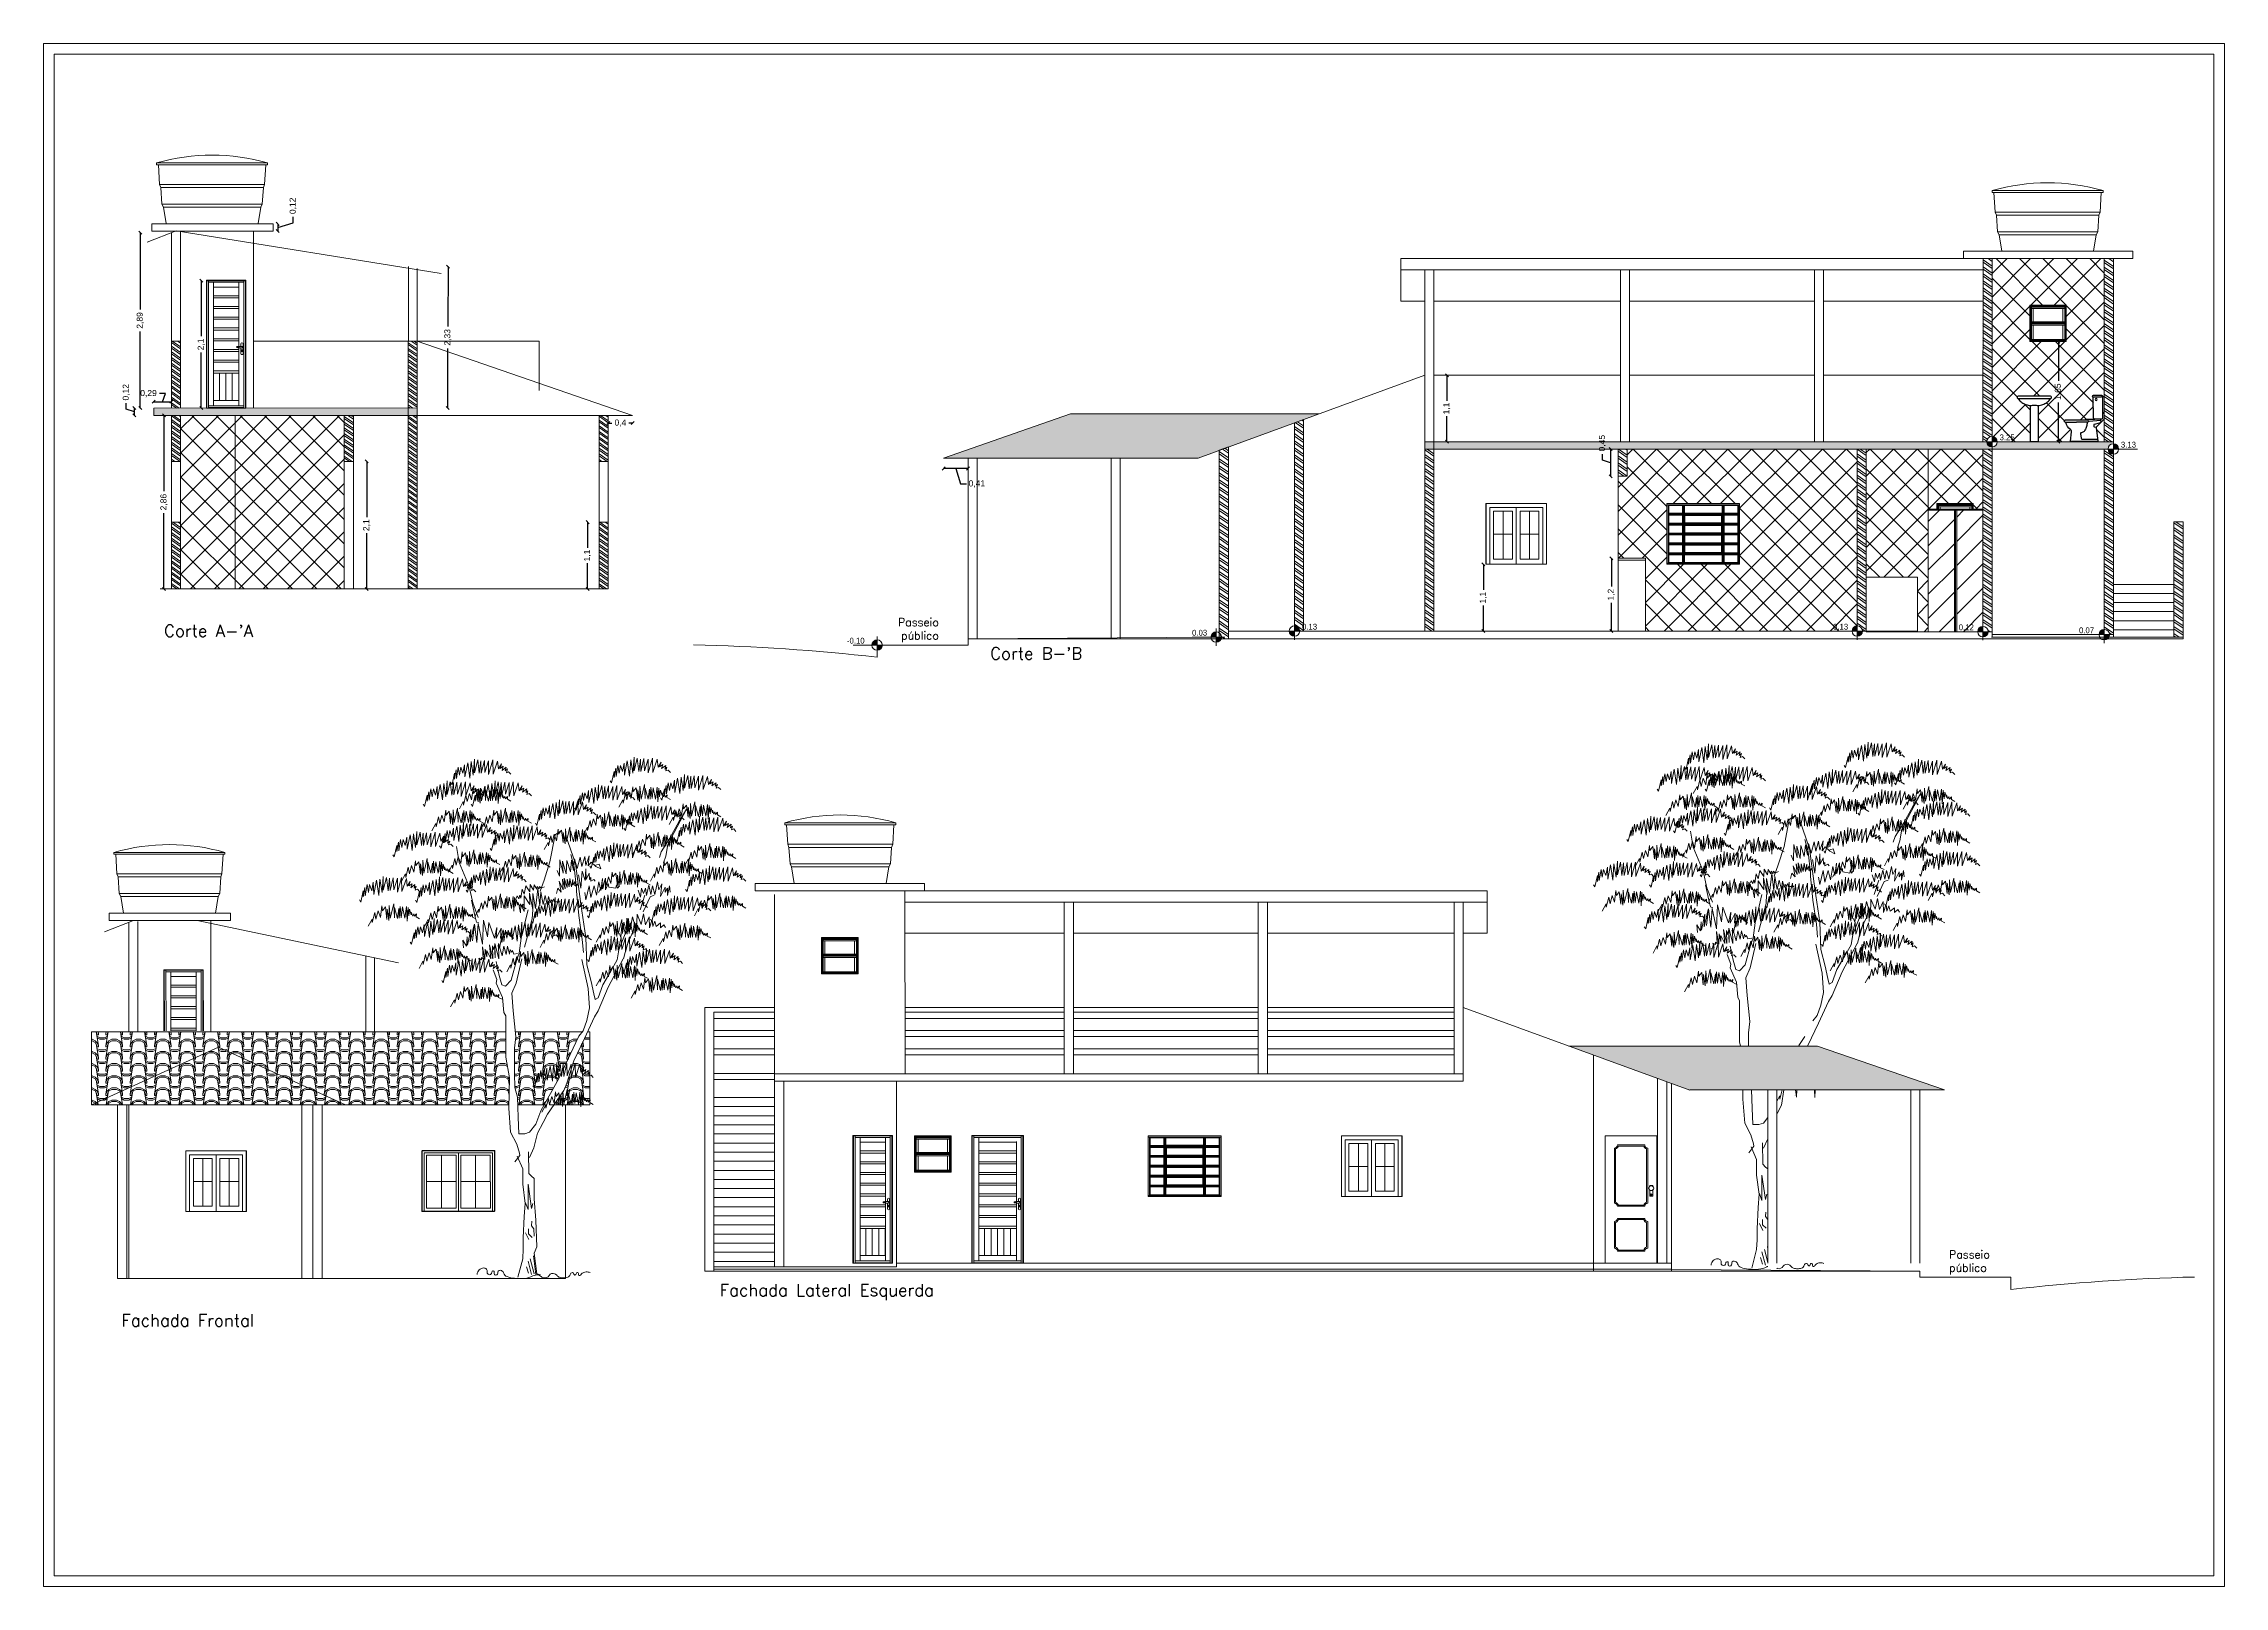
# Model space of a CAD drawing. Header units: metres. Extents: x 1628 to 1845, y 824 to 931.
# Drawn here: x 1628.94 to 1664.89, y 825.04 to 850.46 of the extents above; entities that cross this region are included whole.
import ezdxf

# ---------------------------------------------------------------- set-up
doc = ezdxf.new("R2010")
doc.units = ezdxf.units.M
doc.header["$LTSCALE"] = 0.15
doc.layers.get('0').update_dxf_attribs({"lineweight": 0, "plot": 0})
doc.layers.get('Defpoints').update_dxf_attribs({"lineweight": 0})
for name, color, linetype, lineweight in [('Alvenaria', 170, 'Continuous', 0), ('Alvenaria ext', 5, 'Continuous', 5), ('Alvenaria int', 150, 'Continuous', 5), ('Caixilho', 120, 'Continuous', 0), ('Cotas', 1, 'Continuous', 0), ('hidrosanitário', 26, 'Continuous', 0), ('Humanização', 108, 'Continuous', 0), ('P-ARVORE', 114, 'Continuous', 0), ('Telhado', 2, 'Continuous', 0), ('Texto', 7, 'Continuous', 0)]:
    doc.layers.add(name, color=color, linetype=linetype, lineweight=lineweight)
doc.layers.add('Mobilha', color=96, linetype='Continuous')
doc.styles.add('lunardi 02', font='romans.shx', dxfattribs={"height": 0.2})
doc.styles.add('lunardi 04', font='romans.shx', dxfattribs={"height": 0.4})
doc.styles.get("Standard").update_dxf_attribs({"font": 'arial.ttf'})
doc.styles.add('T20', font='PORT2', dxfattribs={"height": 0.2})
doc.dimstyles.new('Lunardi', dxfattribs={"dimtxt": 0.1, "dimasz": 0.05, "dimexe": 0, "dimexo": 0.05, "dimgap": 0.05, "dimtad": 0, "dimzin": 9, "dimtxsty": 'Standard', "dimblk": 'OBLIQUE', "dimcen": 0, "dimse1": 1, "dimse2": 1, "dimclrd": 1, "dimclre": 1, "dimclrt": 1, "dimadec": 0, "dimazin": 0, "dimtfac": 1, "dimtmove": 1, "dimatfit": 2, "dimldrblk": 'OBLIQUE', "dimfxl": 1, "dimarcsym": 0})

msp = doc.modelspace()

# ---------------------------------------------------------------- texts
at = {"layer": 'Texto'}
for s, insert, char_height, width, attachment_point, rotation, style in [("Corte A-'A", (1630.931, 840.887), 0.2, 3.20688, 1, 359.9957, 'lunardi 02'), ('Passeio\\Ppúblico', (1643.702, 840.995), 0.1317, 2.34, 3, 0.0043, 'lunardi 04'), ("Corte B-'B", (1646.066, 840.515), 0.2, 4.11039, 3, 0.0043, 'lunardi 02'), ('Passeio\\Ppúblico', (1660.357, 830.577), 0.1317, 2.34, 1, 359.9957, 'lunardi 04'), ('Fachada Lateral Esquerda', (1640.091, 830.024), 0.2, 4.11039, 1, 359.9957, 'lunardi 02'), ('Fachada Frontal', (1630.228, 829.525), 0.2, 3.20688, 1, 359.9957, 'lunardi 02')]:
    msp.add_mtext(s, dxfattribs=dict(at, insert=insert, char_height=char_height, width=width, attachment_point=attachment_point, rotation=rotation, style=style))

# ---------------------------------------------------------------- blocks, each defined once
blk = doc.blocks.new('JB100120')
for p, q in [((285, 748), (285, 665)), ((915, 748), (915, 665)), ((285, 585), (285, 502)), ((285, 422), (285, 339)), ((915, 585), (915, 502)), ((915, 422), (915, 339)), ((285, 259), (285, 176)), ((915, 259), (915, 176))]:
    blk.add_line(p, q)
for points in [[(0, 0), (1200, 0), (1200, 1000), (0, 1000)], [(278, 651), (922, 651), (922, 665), (278, 665)], [(278, 488), (922, 488), (922, 502), (278, 502)], [(278, 325), (922, 325), (922, 339), (278, 339)], [(278, 162), (922, 162), (922, 176), (278, 176)]]:
    blk.add_lwpolyline(points, close=True)
for points in [[(1200, 980), (0, 980)], [(20, 20), (20, 980)], [(20, 841), (269, 841)], [(20, 831), (269, 831)], [(20, 821), (269, 821)], [(20, 811), (269, 811)], [(30, 841), (30, 980)], [(255, 970), (30, 970)], [(30, 678), (30, 811)], [(255, 841), (255, 980)], [(255, 678), (255, 811)], [(269, 980), (269, 20)], [(275, 980), (275, 20)], [(925, 828), (275, 828)], [(925, 818), (275, 818)], [(275, 748), (290, 748), (290, 818)], [(278, 748), (278, 665)], [(281, 980), (281, 834), (919, 834), (919, 980)], [(291, 980), (291, 844), (909, 844), (909, 980)], [(291, 970), (909, 970)], [(902, 682), (902, 805), (298, 805), (298, 682)], [(925, 748), (910, 748), (910, 818)], [(922, 748), (922, 665)], [(925, 980), (925, 20)], [(931, 980), (931, 20)], [(1180, 841), (931, 841)], [(1180, 831), (931, 831)], [(1180, 821), (931, 821)], [(1180, 811), (931, 811)], [(945, 841), (945, 980)], [(945, 970), (1170, 970)], [(945, 678), (945, 811)], [(1170, 841), (1170, 980)], [(1170, 678), (1170, 811)], [(1180, 20), (1180, 980)], [(20, 678), (269, 678)], [(20, 668), (269, 668)], [(20, 658), (269, 658)], [(20, 648), (269, 648)], [(20, 515), (269, 515)], [(20, 505), (269, 505)], [(20, 495), (269, 495)], [(20, 485), (269, 485)], [(30, 515), (30, 648)], [(30, 352), (30, 485)], [(255, 515), (255, 648)], [(255, 352), (255, 485)], [(278, 663), (275, 663)], [(275, 585), (290, 585), (290, 651)], [(278, 500), (275, 500)], [(275, 422), (290, 422), (290, 488)], [(278, 585), (278, 502)], [(278, 422), (278, 339)], [(915, 682), (285, 682)], [(915, 519), (285, 519)], [(902, 519), (902, 642), (298, 642), (298, 519)], [(902, 356), (902, 479), (298, 479), (298, 356)], [(925, 585), (910, 585), (910, 651)], [(925, 422), (910, 422), (910, 488)], [(922, 663), (925, 663)], [(922, 585), (922, 502)], [(922, 500), (925, 500)], [(922, 422), (922, 339)], [(1180, 678), (931, 678)], [(1180, 668), (931, 668)], [(1180, 658), (931, 658)], [(1180, 648), (931, 648)], [(1180, 515), (931, 515)], [(1180, 505), (931, 505)], [(1180, 495), (931, 495)], [(1180, 485), (931, 485)], [(945, 515), (945, 648)], [(945, 352), (945, 485)], [(1170, 515), (1170, 648)], [(1170, 352), (1170, 485)], [(0, 20), (1200, 20)], [(20, 352), (269, 352)], [(20, 342), (269, 342)], [(20, 332), (269, 332)], [(20, 322), (269, 322)], [(20, 189), (269, 189)], [(20, 179), (269, 179)], [(20, 169), (269, 169)], [(20, 159), (269, 159)], [(30, 189), (30, 322)], [(30, 20), (30, 159)], [(255, 30), (30, 30)], [(255, 189), (255, 322)], [(255, 20), (255, 159)], [(278, 337), (275, 337)], [(275, 259), (290, 259), (290, 325)], [(278, 172), (275, 172)], [(278, 259), (278, 176)], [(281, 20), (281, 162)], [(915, 356), (285, 356)], [(915, 193), (285, 193)], [(291, 20), (291, 156), (909, 156), (909, 20)], [(291, 30), (909, 30)], [(902, 193), (902, 316), (298, 316), (298, 193)], [(925, 259), (910, 259), (910, 325)], [(919, 162), (919, 20)], [(922, 337), (925, 337)], [(922, 259), (922, 176)], [(925, 172), (922, 172)], [(1180, 352), (931, 352)], [(1180, 342), (931, 342)], [(1180, 332), (931, 332)], [(1180, 322), (931, 322)], [(1180, 189), (931, 189)], [(1180, 179), (931, 179)], [(1180, 169), (931, 169)], [(1180, 159), (931, 159)], [(945, 189), (945, 322)], [(945, 20), (945, 159)], [(945, 30), (1170, 30)], [(1170, 189), (1170, 322)], [(1170, 20), (1170, 159)]]:
    blk.add_lwpolyline(points)
blk = doc.blocks.new('Cotap')
for p, q in [((-0.297, 0), (0.828, 0)), ((0, 0.297), (0, -0.297))]:
    blk.add_line(p, q)
blk.add_circle((0, 0), 0.18)
for points in [[(0, 0), (-0.18, 0), (0, -0.18), (-0.127, -0.127)], [(0, 0), (0, 0.18), (0.18, 0), (0.127, 0.127)]]:
    blk.add_solid(points)
at = {"style": 'T20'}
blk.add_attdef('COTA', (0.223, 0.05), '', height=0.2, dxfattribs=at)
blk = doc.blocks.new('_Oblique')
at = {"color": 0, "linetype": 'ByBlock', "lineweight": -2}
blk.add_line((-0.5, -0.5), (0.5, 0.5), dxfattribs=at)
blk = doc.blocks.new('*D51')
at = {"layer": 'Cotas', "color": 1, "lineweight": -2, "ltscale": 10}
for p, q in [((1630.929, 844.338), (1630.929, 843.089)), ((1630.929, 841.478), (1630.929, 842.728))]:
    blk.add_line(p, q, dxfattribs=at)
at = {"layer": 'Defpoints', "color": 0, "ltscale": 10}
for p in [(1630.929, 844.338), (1631.052, 844.338), (1631.052, 841.478)]:
    blk.add_point(p, dxfattribs=at)
at = {"layer": 'Cotas', "color": 1, "lineweight": -2, "ltscale": 10, "xscale": 0.05, "yscale": 0.05, "zscale": 0.05}
for p, rotation in [((1630.929, 844.338), 90), ((1630.929, 841.478), 270)]:
    blk.add_blockref('_Oblique', p, dxfattribs=dict(at, rotation=rotation))
at = {"layer": 'Cotas', "color": 1, "ltscale": 10, "insert": (1630.929, 842.908), "char_height": 0.1, "attachment_point": 5, "rotation": 90}
blk.add_mtext('2,86', dxfattribs=at)
blk = doc.blocks.new('*D52')
at = {"layer": 'Cotas', "color": 1, "lineweight": -2, "ltscale": 10}
for p, q in [((1630.307, 844.439), (1630.307, 844.539)), ((1630.442, 844.398), (1630.307, 844.439)), ((1630.442, 844.338), (1630.442, 844.458))]:
    blk.add_line(p, q, dxfattribs=at)
at = {"layer": 'Defpoints', "color": 0, "ltscale": 10}
for p in [(1630.442, 844.458), (1630.76, 844.458), (1630.76, 844.338)]:
    blk.add_point(p, dxfattribs=at)
at = {"layer": 'Cotas', "color": 1, "lineweight": -2, "ltscale": 10, "xscale": 0.05, "yscale": 0.05, "zscale": 0.05}
for p, rotation in [((1630.442, 844.458), 90), ((1630.442, 844.338), 270)]:
    blk.add_blockref('_Oblique', p, dxfattribs=dict(at, rotation=rotation))
at = {"layer": 'Cotas', "color": 1, "ltscale": 10, "insert": (1630.307, 844.718), "char_height": 0.1, "attachment_point": 5, "rotation": 90}
blk.add_mtext('0,12', dxfattribs=at)
blk = doc.blocks.new('*D53')
at = {"layer": 'Cotas', "color": 1, "lineweight": -2, "ltscale": 10}
for p, q in [((1630.538, 847.346), (1630.538, 846.083)), ((1630.538, 844.458), (1630.538, 845.722))]:
    blk.add_line(p, q, dxfattribs=at)
at = {"layer": 'Defpoints', "color": 0, "ltscale": 10}
for p in [(1630.538, 847.346), (1631.052, 847.346), (1631.052, 844.458)]:
    blk.add_point(p, dxfattribs=at)
at = {"layer": 'Cotas', "color": 1, "lineweight": -2, "ltscale": 10, "xscale": 0.05, "yscale": 0.05, "zscale": 0.05}
for p, rotation in [((1630.538, 847.346), 90), ((1630.538, 844.458), 270)]:
    blk.add_blockref('_Oblique', p, dxfattribs=dict(at, rotation=rotation))
at = {"layer": 'Cotas', "color": 1, "ltscale": 10, "insert": (1630.538, 845.902), "char_height": 0.1, "attachment_point": 5, "rotation": 90}
blk.add_mtext('2,89', dxfattribs=at)
blk = doc.blocks.new('*D54')
at = {"layer": 'Cotas', "color": 1, "lineweight": -2, "ltscale": 10}
for p, q in [((1635.612, 846.789), (1635.61, 845.804)), ((1635.607, 844.457), (1635.609, 845.442))]:
    blk.add_line(p, q, dxfattribs=at)
at = {"layer": 'Defpoints', "color": 0, "ltscale": 10}
for p in [(1634.958, 846.79), (1634.953, 844.459), (1635.607, 844.457)]:
    blk.add_point(p, dxfattribs=at)
at = {"layer": 'Cotas', "color": 1, "lineweight": -2, "ltscale": 10, "xscale": 0.05, "yscale": 0.05, "zscale": 0.05}
for p, rotation in [((1635.612, 846.789), 89.87116100767315), ((1635.607, 844.457), 269.8711610076731)]:
    blk.add_blockref('_Oblique', p, dxfattribs=dict(at, rotation=rotation))
at = {"layer": 'Cotas', "color": 1, "ltscale": 10, "insert": (1635.609, 845.623), "char_height": 0.1, "attachment_point": 5, "rotation": 89.8712}
blk.add_mtext('2,33', dxfattribs=at)
blk = doc.blocks.new('*D55')
at = {"layer": 'Cotas', "color": 1, "lineweight": -2, "ltscale": 10}
for p, q in [((1638.253, 844.21), (1638.312, 844.21)), ((1638.653, 844.21), (1638.594, 844.21))]:
    blk.add_line(p, q, dxfattribs=at)
at = {"layer": 'Defpoints', "color": 0, "ltscale": 10}
for p in [(1638.253, 844.338), (1638.653, 844.338), (1638.653, 844.21)]:
    blk.add_point(p, dxfattribs=at)
at = {"layer": 'Cotas', "color": 1, "lineweight": -2, "ltscale": 10, "xscale": 0.05, "yscale": 0.05, "zscale": 0.05, "rotation": 180}
blk.add_blockref('_Oblique', (1638.253, 844.21), dxfattribs=at)
at = {"layer": 'Cotas', "color": 1, "lineweight": -2, "ltscale": 10, "xscale": 0.05, "yscale": 0.05, "zscale": 0.05}
blk.add_blockref('_Oblique', (1638.653, 844.21), dxfattribs=at)
at = {"layer": 'Cotas', "color": 1, "ltscale": 10, "insert": (1638.453, 844.21), "char_height": 0.1, "attachment_point": 5}
blk.add_mtext('0,4', dxfattribs=at)
blk = doc.blocks.new('*D56')
at = {"layer": 'Cotas', "color": 1, "lineweight": -2, "ltscale": 10}
for p, q in [((1630.76, 844.561), (1631.052, 844.561)), ((1630.954, 844.696), (1630.854, 844.696)), ((1630.906, 844.561), (1630.954, 844.696))]:
    blk.add_line(p, q, dxfattribs=at)
at = {"layer": 'Defpoints', "color": 0, "ltscale": 10}
for p in [(1631.052, 844.561), (1630.76, 844.458), (1631.052, 844.458)]:
    blk.add_point(p, dxfattribs=at)
at = {"layer": 'Cotas', "color": 1, "lineweight": -2, "ltscale": 10, "xscale": 0.05, "yscale": 0.05, "zscale": 0.05}
for p, rotation in [((1630.76, 844.561), 180.0034617854595), ((1631.052, 844.561), 0.003461785459462113)]:
    blk.add_blockref('_Oblique', p, dxfattribs=dict(at, rotation=rotation))
at = {"layer": 'Cotas', "color": 1, "ltscale": 10, "insert": (1630.674, 844.696), "char_height": 0.1, "attachment_point": 5, "rotation": 0.0035}
blk.add_mtext('0,29', dxfattribs=at)
blk = doc.blocks.new('*D57')
at = {"layer": 'Cotas', "color": 1, "lineweight": -2, "ltscale": 10}
for p, q in [((1632.804, 847.434), (1633.059, 847.511)), ((1632.804, 847.494), (1632.804, 847.374)), ((1633.059, 847.511), (1633.059, 847.611))]:
    blk.add_line(p, q, dxfattribs=at)
at = {"layer": 'Defpoints', "color": 0, "ltscale": 10}
for p in [(1632.727, 847.494), (1632.727, 847.374), (1632.804, 847.374)]:
    blk.add_point(p, dxfattribs=at)
at = {"layer": 'Cotas', "color": 1, "lineweight": -2, "ltscale": 10, "xscale": 0.05, "yscale": 0.05, "zscale": 0.05}
for p, rotation in [((1632.804, 847.494), 90), ((1632.804, 847.374), 270)]:
    blk.add_blockref('_Oblique', p, dxfattribs=dict(at, rotation=rotation))
at = {"layer": 'Cotas', "color": 1, "ltscale": 10, "insert": (1633.059, 847.79), "char_height": 0.1, "attachment_point": 5, "rotation": 90}
blk.add_mtext('0,12', dxfattribs=at)
blk = doc.blocks.new('*D58')
at = {"layer": 'Cotas', "color": 1, "lineweight": -2, "ltscale": 10}
for p, q in [((1654.777, 843.783), (1654.777, 843.334)), ((1654.642, 843.599), (1654.642, 843.699)), ((1654.777, 843.558), (1654.642, 843.599))]:
    blk.add_line(p, q, dxfattribs=at)
at = {"layer": 'Defpoints', "color": 0, "ltscale": 10}
for p in [(1654.899, 843.783), (1654.777, 843.334), (1654.899, 843.334)]:
    blk.add_point(p, dxfattribs=at)
at = {"layer": 'Cotas', "color": 1, "lineweight": -2, "ltscale": 10, "xscale": 0.05, "yscale": 0.05, "zscale": 0.05}
for p, rotation in [((1654.777, 843.783), 90), ((1654.777, 843.334), 270)]:
    blk.add_blockref('_Oblique', p, dxfattribs=dict(at, rotation=rotation))
at = {"layer": 'Cotas', "color": 1, "ltscale": 10, "insert": (1654.642, 843.879), "char_height": 0.1, "attachment_point": 5, "rotation": 90}
blk.add_mtext('0,45', dxfattribs=at)
blk = doc.blocks.new('*D59')
at = {"layer": 'Cotas', "color": 1, "lineweight": -2, "ltscale": 10}
for p, q in [((1654.789, 841.983), (1654.789, 841.519)), ((1654.789, 840.783), (1654.789, 841.247))]:
    blk.add_line(p, q, dxfattribs=at)
at = {"layer": 'Defpoints', "color": 0, "ltscale": 10}
for p in [(1654.899, 841.983), (1654.789, 840.783), (1654.899, 840.783)]:
    blk.add_point(p, dxfattribs=at)
at = {"layer": 'Cotas', "color": 1, "lineweight": -2, "ltscale": 10, "xscale": 0.05, "yscale": 0.05, "zscale": 0.05}
for p, rotation in [((1654.789, 841.983), 90), ((1654.789, 840.783), 270)]:
    blk.add_blockref('_Oblique', p, dxfattribs=dict(at, rotation=rotation))
at = {"layer": 'Cotas', "color": 1, "ltscale": 10, "insert": (1654.789, 841.383), "char_height": 0.1, "attachment_point": 5, "rotation": 90}
blk.add_mtext('1,2', dxfattribs=at)
blk = doc.blocks.new('*D60')
at = {"layer": 'Cotas', "color": 1, "lineweight": -2, "ltscale": 10}
for p, q in [((1652.68, 841.883), (1652.68, 841.46)), ((1652.68, 840.783), (1652.68, 841.206))]:
    blk.add_line(p, q, dxfattribs=at)
at = {"layer": 'Defpoints', "color": 0, "ltscale": 10}
for p in [(1652.72, 841.883), (1652.68, 840.783), (1653.659, 840.783)]:
    blk.add_point(p, dxfattribs=at)
at = {"layer": 'Cotas', "color": 1, "lineweight": -2, "ltscale": 10, "xscale": 0.05, "yscale": 0.05, "zscale": 0.05}
for p, rotation in [((1652.68, 841.883), 90), ((1652.68, 840.783), 270)]:
    blk.add_blockref('_Oblique', p, dxfattribs=dict(at, rotation=rotation))
at = {"layer": 'Cotas', "color": 1, "ltscale": 10, "insert": (1652.68, 841.333), "char_height": 0.1, "attachment_point": 5, "rotation": 90}
blk.add_mtext('1,1', dxfattribs=at)
blk = doc.blocks.new('*D61')
at = {"layer": 'Cotas', "color": 1, "lineweight": -2, "ltscale": 10}
for p, q in [((1662.158, 845.553), (1662.158, 844.904)), ((1662.158, 843.903), (1662.158, 844.552))]:
    blk.add_line(p, q, dxfattribs=at)
at = {"layer": 'Defpoints', "color": 0, "ltscale": 10}
for p in [(1661.696, 845.553), (1662.158, 843.903), (1662.158, 843.903)]:
    blk.add_point(p, dxfattribs=at)
at = {"layer": 'Cotas', "color": 1, "lineweight": -2, "ltscale": 10, "xscale": 0.05, "yscale": 0.05, "zscale": 0.05}
for p, rotation in [((1662.158, 845.553), 90), ((1662.158, 843.903), 270)]:
    blk.add_blockref('_Oblique', p, dxfattribs=dict(at, rotation=rotation))
at = {"layer": 'Cotas', "color": 1, "ltscale": 10, "insert": (1662.158, 844.728), "char_height": 0.1, "attachment_point": 5, "rotation": 90}
blk.add_mtext('1,65', dxfattribs=at)
blk = doc.blocks.new('*D62')
at = {"layer": 'Cotas', "color": 1, "lineweight": -2, "ltscale": 10}
for p, q in [((1652.077, 844.999), (1652.077, 844.578)), ((1652.077, 843.903), (1652.077, 844.324))]:
    blk.add_line(p, q, dxfattribs=at)
at = {"layer": 'Defpoints', "color": 0, "ltscale": 10}
for p in [(1651.864, 844.999), (1651.864, 843.903), (1652.077, 843.903)]:
    blk.add_point(p, dxfattribs=at)
at = {"layer": 'Cotas', "color": 1, "lineweight": -2, "ltscale": 10, "xscale": 0.05, "yscale": 0.05, "zscale": 0.05}
for p, rotation in [((1652.077, 844.999), 90), ((1652.077, 843.903), 270)]:
    blk.add_blockref('_Oblique', p, dxfattribs=dict(at, rotation=rotation))
at = {"layer": 'Cotas', "color": 1, "ltscale": 10, "insert": (1652.077, 844.451), "char_height": 0.1, "attachment_point": 5, "rotation": 90}
blk.add_mtext('1,1', dxfattribs=at)
blk = doc.blocks.new('*D63')
at = {"layer": 'Cotas', "color": 1, "lineweight": -2, "ltscale": 10}
for p, q in [((1637.911, 842.578), (1637.911, 842.155)), ((1637.911, 841.478), (1637.911, 841.902))]:
    blk.add_line(p, q, dxfattribs=at)
at = {"layer": 'Defpoints', "color": 0, "ltscale": 10}
for p in [(1638.103, 842.578), (1637.911, 841.478), (1638.103, 841.478)]:
    blk.add_point(p, dxfattribs=at)
at = {"layer": 'Cotas', "color": 1, "lineweight": -2, "ltscale": 10, "xscale": 0.05, "yscale": 0.05, "zscale": 0.05}
for p, rotation in [((1637.911, 842.578), 90), ((1637.911, 841.478), 270)]:
    blk.add_blockref('_Oblique', p, dxfattribs=dict(at, rotation=rotation))
at = {"layer": 'Cotas', "color": 1, "ltscale": 10, "insert": (1637.911, 842.028), "char_height": 0.1, "attachment_point": 5, "rotation": 90}
blk.add_mtext('1,1', dxfattribs=at)
blk = doc.blocks.new('*D64')
at = {"layer": 'Cotas', "color": 1, "lineweight": -2, "ltscale": 10}
for p, q in [((1634.271, 843.578), (1634.271, 842.661)), ((1634.271, 841.478), (1634.271, 842.396))]:
    blk.add_line(p, q, dxfattribs=at)
at = {"layer": 'Defpoints', "color": 0, "ltscale": 10}
for p in [(1634.052, 843.578), (1634.052, 841.478), (1634.271, 841.478)]:
    blk.add_point(p, dxfattribs=at)
at = {"layer": 'Cotas', "color": 1, "lineweight": -2, "ltscale": 10, "xscale": 0.05, "yscale": 0.05, "zscale": 0.05}
for p, rotation in [((1634.271, 843.578), 90), ((1634.271, 841.478), 270)]:
    blk.add_blockref('_Oblique', p, dxfattribs=dict(at, rotation=rotation))
at = {"layer": 'Cotas', "color": 1, "ltscale": 10, "insert": (1634.271, 842.528), "char_height": 0.1, "attachment_point": 5, "rotation": 90}
blk.add_mtext('2,1', dxfattribs=at)
blk = doc.blocks.new('*D65')
at = {"layer": 'Cotas', "color": 1, "lineweight": -2, "ltscale": 10}
for p, q in [((1631.544, 846.556), (1631.544, 845.64)), ((1631.544, 844.458), (1631.544, 845.375))]:
    blk.add_line(p, q, dxfattribs=at)
at = {"layer": 'Defpoints', "color": 0, "ltscale": 10}
for p in [(1631.636, 846.556), (1631.544, 844.458), (1631.629, 844.458)]:
    blk.add_point(p, dxfattribs=at)
at = {"layer": 'Cotas', "color": 1, "lineweight": -2, "ltscale": 10, "xscale": 0.05, "yscale": 0.05, "zscale": 0.05}
for p, rotation in [((1631.544, 846.556), 90), ((1631.544, 844.458), 270)]:
    blk.add_blockref('_Oblique', p, dxfattribs=dict(at, rotation=rotation))
at = {"layer": 'Cotas', "color": 1, "ltscale": 10, "insert": (1631.544, 845.507), "char_height": 0.1, "attachment_point": 5, "rotation": 90}
blk.add_mtext('2,1', dxfattribs=at)
blk = doc.blocks.new('*D66')
at = {"layer": 'Cotas', "color": 1, "lineweight": -2, "ltscale": 10}
for p, q in [((1644.185, 843.462), (1643.78, 843.462)), ((1643.982, 843.462), (1644.059, 843.207)), ((1644.059, 843.207), (1644.159, 843.207))]:
    blk.add_line(p, q, dxfattribs=at)
at = {"layer": 'Defpoints', "color": 0, "ltscale": 10}
for p in [(1643.78, 843.635), (1643.78, 843.462), (1644.185, 843.634)]:
    blk.add_point(p, dxfattribs=at)
at = {"layer": 'Cotas', "color": 1, "lineweight": -2, "ltscale": 10, "xscale": 0.05, "yscale": 0.05, "zscale": 0.05, "rotation": 180}
blk.add_blockref('_Oblique', (1643.78, 843.462), dxfattribs=at)
at = {"layer": 'Cotas', "color": 1, "lineweight": -2, "ltscale": 10, "xscale": 0.05, "yscale": 0.05, "zscale": 0.05}
blk.add_blockref('_Oblique', (1644.185, 843.462), dxfattribs=at)
at = {"layer": 'Cotas', "color": 1, "ltscale": 10, "insert": (1644.329, 843.207), "char_height": 0.1, "attachment_point": 5}
blk.add_mtext('0,41', dxfattribs=at)
blk = doc.blocks.new('Louça-23')
blk.add_lwpolyline([(0, -0.001), (0.071, -0.001, 0.414214), (0.076, 0.004), (0.076, 0.638, -0.001012), (0.078, 0.638, 0.278163), (0.083, 0.64), (0.083, 0.641, -0.198576), (0.089, 0.645, 0.069944), (0.172, 0.669, 0.067017), (0.238, 0.71, 0.054509), (0.292, 0.767, -0.104847), (0.296, 0.771, 0.772082), (0.292, 0.81, 0.036547), (0.29, 0.81), (0.211, 0.81), (0, 0.81), (-0.211, 0.81), (-0.29, 0.81, 0.036547), (-0.292, 0.81, 0.772082), (-0.296, 0.771, -0.104847), (-0.292, 0.767, 0.054509), (-0.238, 0.71, 0.067017), (-0.172, 0.669, 0.069944), (-0.089, 0.645, -0.198576), (-0.083, 0.641), (-0.083, 0.64, 0.278163), (-0.078, 0.638, -0.001012), (-0.076, 0.638), (-0.076, 0.004, 0.414214), (-0.071, -0.001)], format="xyb", close=True)
for points in [[(-0.296, 0.771, 0.064534), (-0.291, 0.769, 0.046224), (-0.291, 0.769), (0, 0.769), (0.291, 0.769, 0.046224), (0.291, 0.769, 0.064534), (0.296, 0.771, 0.064534)], [(0.076, 0.638, 0.037131), (0.001, 0.646), (-0.002, 0.646, 0.036534), (-0.076, 0.638, 0.037602)]]:
    blk.add_lwpolyline(points, format="xyb")
blk = doc.blocks.new('Louça-05')
blk.add_lwpolyline([(0.164, 0.303, -0.278759), (0.168, 0.3), (0.168, 0.27, -0.384613), (0.16, 0.261), (0.135, 0.257, 0.340701), (0.13, 0.25), (0.1, 0.006, 0.450074), (0.105, 0), (0.58, 0, 0.445589), (0.585, 0.006), (0.567, 0.176, -0.110521), (0.569, 0.193, -0.155758), (0.585, 0.213, 0.15106), (0.673, 0.339, -0.21869), (0.681, 0.345, 0.801803), (0.677, 0.385), (0.479, 0.385), (0.325, 0.385, 0.399053), (0.309, 0.4), (0.153, 0.4, 0.386253), (0.172, 0.416), (0.179, 0.794), (0.184, 0.794, 0.632923), (0.176, 0.83), (0.032, 0.83, 0.380059), (0.015, 0.814), (0.015, 0.8), (0.015, 0.416, 0.41754), (0.031, 0.4), (0.053, 0.4, 0.355956), (0.048, 0.396), (0.045, 0.356, 0.268672), (0.061, 0.33, 0.051984), (0.068, 0.328), (0.071, 0.327, 0.009625), (0.073, 0.327)], format="xyb", close=True)
for points in [[(0.015, 0.8), (0.029, 0.8, -0.223312), (0.033, 0.798, 0.179396), (0.041, 0.794, 0.054663), (0.043, 0.794), (0.179, 0.794)], [(0.278, 0.345, -0.282624), (0.288, 0.337, 0.012268), (0.292, 0.304, 0.040005), (0.314, 0.233, 0.0204), (0.328, 0.203, 0.053994), (0.341, 0.182, 0.204271), (0.392, 0.158, -0.331132), (0.405, 0.147, -0.086317), (0.406, 0.138), (0.395, 0.057, -0.302826), (0.383, 0.043, -0.049461), (0.379, 0.043), (0.104, 0.041)], [(0.325, 0.385), (0.281, 0.385, 0.87531), (0.281, 0.344), (0.479, 0.344)], [(0.681, 0.345, -0.043193), (0.677, 0.344), (0.479, 0.344)]]:
    blk.add_lwpolyline(points, format="xyb")
for points in [[(0.053, 0.4), (0.153, 0.4)], [(0.051, 0.373), (0.255, 0.361)]]:
    blk.add_lwpolyline(points)
blk.add_circle((0.128, 0.75), 0.0177)
for centre, radius, start, end in [((0.052, 0.377), 0.00493, 187.6747, 265.8637), ((0.255, 0.349), 0.0124, 27.5599, 88.025)]:
    blk.add_arc(centre, radius, start, end)

# ---------------------------------------------------------------- dimensions: what is measured, and where the dimension line sits
at = {"layer": 'Cotas', "ltscale": 10}
for p1, p2, distance, picture, middle in [((1632.727, 847.494), (1632.727, 847.374), 0.076, '*D57', (1633.059, 847.661)), ((1631.052, 844.458), (1631.052, 847.346), 0.514, '*D53', (1630.538, 845.902)), ((1634.958, 846.79), (1634.953, 844.459), 0.654, '*D54', (1635.609, 845.623)), ((1630.76, 844.338), (1630.76, 844.458), 0.318, '*D52', (1630.307, 844.589)), ((1631.052, 841.478), (1631.052, 844.338), 0.123, '*D51', (1630.929, 842.908)), ((1638.253, 844.338), (1638.653, 844.338), -0.129, '*D55', (1638.453, 844.21)), ((1654.899, 843.783), (1654.899, 843.334), -0.122, '*D58', (1654.642, 843.749)), ((1654.899, 841.983), (1654.899, 840.783), -0.109, '*D59', (1654.789, 841.383))]:
    dim = msp.add_aligned_dim(p1=p1, p2=p2, distance=distance, dimstyle='Lunardi', dxfattribs=at)
    dim.commit()
    dim.dimension.update_dxf_attribs({"geometry": picture, "text_midpoint": middle})
for base, p1, p2, picture, middle in [((1631.544, 844.458), (1631.636, 846.556), (1631.629, 844.458), '*D65', (1631.544, 845.507)), ((1662.158, 843.903), (1661.696, 845.553), (1662.158, 843.903), '*D61', (1662.158, 844.728)), ((1652.077, 843.903), (1651.864, 844.999), (1651.864, 843.903), '*D62', (1652.077, 844.451)), ((1634.271, 841.478), (1634.052, 843.578), (1634.052, 841.478), '*D64', (1634.271, 842.528)), ((1637.911, 841.478), (1638.103, 842.578), (1638.103, 841.478), '*D63', (1637.911, 842.028)), ((1652.68, 840.783), (1652.72, 841.883), (1653.659, 840.783), '*D60', (1652.68, 841.333))]:
    dim = msp.add_linear_dim(base=base, p1=p1, p2=p2, angle=90, dimstyle='Lunardi', dxfattribs=at)
    dim.commit()
    dim.dimension.update_dxf_attribs({"geometry": picture, "text_midpoint": middle})
dim = msp.add_linear_dim(base=(1631.052, 844.561), p1=(1630.76, 844.458), p2=(1631.052, 844.458), angle=0.0035, dimstyle='Lunardi', dxfattribs=at)
dim.commit()
dim.dimension.update_dxf_attribs({"geometry": '*D56', "text_midpoint": (1630.804, 844.696), "dimtype": 161})
dim = msp.add_linear_dim(base=(1643.7797, 843.4624), p1=(1644.1848, 843.6345), p2=(1643.7797, 843.6354), dimstyle='Lunardi', dxfattribs=at)
dim.commit()
dim.dimension.update_dxf_attribs({"geometry": '*D66', "text_midpoint": (1644.2088, 843.2071)})

# ---------------------------------------------------------------- hatches: boundary and pattern name
at = {"layer": 'Alvenaria', "ltscale": 10}
h = msp.add_hatch(dxfattribs=at)
h.set_pattern_fill('ANSI32', scale=0.01, angle=100)
h.set_pattern_definition([(145, (7.73267, 172.57807), (-0.0546331556, -0.078024232), []), (145, (7.72487, 172.62229), (-0.0546331556, -0.078024232), [])])
edge = h.paths.add_edge_path()
edge.add_line((1648.476, 843.817), (1648.326, 843.762))
edge.add_line((1648.326, 843.762), (1648.326, 840.754))
edge.add_arc((1648.275, 840.684), 0.086, 0, 53.9125, ccw=False)
edge.add_arc((1648.275, 840.684), 0.086, -21.1551, 0, ccw=False)
edge.add_line((1648.355, 840.653), (1648.476, 840.653))
edge.add_line((1648.476, 840.653), (1648.476, 843.817))
edge = h.paths.add_edge_path()
edge.add_line((1649.714, 844.269), (1649.564, 844.214))
edge.add_line((1649.564, 844.214), (1649.564, 840.869))
edge.add_arc((1649.565, 840.783), 0.086, 0, 91.0663, ccw=False)
edge.add_line((1649.651, 840.783), (1649.714, 840.783))
edge.add_line((1649.714, 840.783), (1649.714, 844.269))
h.paths.add_polyline_path([(1651.864, 843.783), (1651.714, 843.783), (1651.714, 840.783), (1651.864, 840.783)])
h.paths.add_polyline_path([(1655.049, 843.783), (1654.899, 843.783), (1654.899, 843.334), (1655.049, 843.334)])
edge = h.paths.add_edge_path()
edge.add_line((1658.992, 843.783), (1658.842, 843.783))
edge.add_line((1658.842, 843.783), (1658.842, 840.869))
edge.add_arc((1658.842, 840.783), 0.086, 0, 90, ccw=False)
edge.add_line((1658.928, 840.783), (1658.992, 840.783))
edge.add_line((1658.992, 840.783), (1658.992, 843.783))
edge = h.paths.add_edge_path()
edge.add_line((1661.064, 843.783), (1660.914, 843.783))
edge.add_line((1660.914, 843.783), (1660.914, 840.859))
edge.add_arc((1660.914, 840.773), 0.086, 0, 90, ccw=False)
edge.add_line((1661, 840.773), (1661.064, 840.773))
edge.add_line((1661.064, 840.773), (1661.064, 843.783))
edge = h.paths.add_edge_path()
edge.add_arc((1663.064, 843.783), 0.086, 180, 270, ccw=False)
edge.add_line((1662.978, 843.783), (1662.914, 843.783))
edge.add_line((1662.914, 843.783), (1662.914, 840.81))
edge.add_arc((1662.914, 840.724), 0.086, 0, 90, ccw=False)
edge.add_line((1663, 840.724), (1663.064, 840.724))
edge.add_line((1663.064, 840.724), (1663.064, 843.697))
edge = h.paths.add_edge_path()
edge.add_line((1661.066, 846.921), (1660.916, 846.921))
edge.add_line((1660.916, 846.921), (1660.914, 843.903))
edge.add_line((1660.914, 843.903), (1660.978, 843.903))
edge.add_arc((1661.064, 843.903), 0.086, 90, 180, ccw=False)
edge.add_line((1661.064, 843.989), (1661.064, 844.045))
edge.add_line((1661.064, 844.045), (1661.066, 846.921))
h.paths.add_polyline_path([(1663.064, 846.921), (1662.914, 846.921), (1662.914, 843.903), (1663.064, 843.903)])
h.paths.add_polyline_path([(1664.214, 842.584), (1664.064, 842.584), (1664.064, 841.553), (1664.064, 840.684), (1664.214, 840.684)])
h = msp.add_hatch(dxfattribs=at)
h.set_pattern_fill('ANSI37', scale=0.086)
h.paths.add_polyline_path([(1662.914, 846.921), (1661.066, 846.921), (1661.064, 843.903), (1662.914, 843.903)])
h.paths.add_polyline_path([(1661.568, 844.652), (1661.762, 844.652), (1661.957, 844.652), (1662.03, 844.652, -0.787428), (1662.035, 844.616, 0.098196), (1662.031, 844.613, -0.05476), (1661.981, 844.56, -0.067017), (1661.921, 844.522, -0.069944), (1661.844, 844.5, 0.208659), (1661.839, 844.496, -0.313216), (1661.834, 844.494, 0.000905), (1661.832, 844.494), (1661.832, 843.91, -0.414214), (1661.828, 843.906), (1661.762, 843.906), (1661.697, 843.906, -0.414214), (1661.692, 843.91), (1661.692, 844.494, 0.000905), (1661.691, 844.494, -0.290247), (1661.686, 844.496), (1661.686, 844.497, 0.186187), (1661.68, 844.5, -0.069944), (1661.604, 844.522, -0.067017), (1661.543, 844.56, -0.05476), (1661.493, 844.613, 0.098196), (1661.49, 844.616, -0.772082), (1661.494, 844.652, -0.034637), (1661.495, 844.652)], flags=16)
h.paths.add_polyline_path([(1661.689, 845.553), (1661.689, 846.153), (1662.289, 846.153), (1662.289, 845.553)], flags=16)
h.paths.add_polyline_path([(1661.696, 846.146), (1662.282, 846.146), (1662.282, 845.56), (1661.696, 845.56)], flags=0)
h.paths.add_polyline_path([(1661.715, 845.573), (1661.715, 846.133), (1662.262, 846.133), (1662.262, 845.573)], flags=0)
h.paths.add_polyline_path([(1661.744, 845.587), (1661.744, 845.823), (1662.233, 845.823), (1662.233, 845.587)], flags=0)
h.paths.add_polyline_path([(1661.744, 845.879), (1661.744, 846.098), (1662.233, 846.098), (1662.233, 845.879)], flags=0)
h.paths.add_polyline_path([(1662.275, 844.261), (1662.457, 844.261), (1662.599, 844.261, -0.395447), (1662.614, 844.275), (1662.757, 844.275, -0.386253), (1662.74, 844.29), (1662.733, 844.637), (1662.728, 844.637, -0.632923), (1662.736, 844.67), (1662.868, 844.67, -0.387447), (1662.884, 844.656), (1662.884, 844.643), (1662.884, 844.29, -0.414959), (1662.869, 844.275), (1662.849, 844.275, -0.355956), (1662.854, 844.271), (1662.856, 844.235, -0.273184), (1662.841, 844.211, -0.04846), (1662.835, 844.208), (1662.832, 844.207, -0.009625), (1662.831, 844.207), (1662.747, 844.186, 0.278759), (1662.744, 844.182), (1662.744, 844.154, 0.363532), (1662.751, 844.146), (1662.772, 844.143, -0.339233), (1662.778, 844.138), (1662.806, 843.912, -0.450074), (1662.801, 843.907), (1662.364, 843.907, -0.445589), (1662.359, 843.912), (1662.376, 844.069, 0.110521), (1662.374, 844.084, 0.155758), (1662.359, 844.103, -0.15106), (1662.279, 844.218, 0.197138), (1662.272, 844.224, -0.822301)], flags=16)
h.paths.add_polyline_path([(1662.642, 844.224, 0.047144), (1662.64, 844.224, 0.0287)], flags=0)
h.paths.add_polyline_path([(1662.797, 844.597, -1), (1662.764, 844.597, -1)], flags=0)
h.paths.add_polyline_path([(1661.165, 843.903), (1661.504, 843.903), (1661.504, 844.047), (1661.165, 844.047)], flags=24)
h.paths.add_polyline_path([(1662.253, 844.562), (1662.253, 844.884), (1662.047, 844.884), (1662.047, 844.562)], flags=24)
h = msp.add_hatch(dxfattribs=at)
h.set_pattern_fill('ANSI32', scale=0.008, angle=100)
h.set_pattern_definition([(145, (-37.81196, 177.349855), (-0.0437065244, -0.0624193858), []), (145, (-37.8182, 177.38523), (-0.0437065244, -0.0624193858), [])])
h.paths.add_polyline_path([(1631.202, 844.338), (1631.052, 844.338), (1631.052, 843.578), (1631.202, 843.578)])
h.paths.add_polyline_path([(1631.202, 842.578), (1631.052, 842.578), (1631.052, 841.478), (1631.202, 841.478)])
h.paths.add_polyline_path([(1634.052, 844.338), (1633.902, 844.338), (1633.902, 843.578), (1634.052, 843.578)])
h.paths.add_polyline_path([(1635.102, 844.338), (1634.952, 844.338), (1634.952, 841.478), (1635.102, 841.478)])
h.paths.add_polyline_path([(1638.253, 844.338), (1638.103, 844.338), (1638.103, 843.578), (1638.253, 843.578)])
h.paths.add_polyline_path([(1638.253, 842.578), (1638.103, 842.578), (1638.103, 841.478), (1638.253, 841.478)])
h.paths.add_polyline_path([(1635.102, 845.559), (1634.954, 845.561), (1634.954, 844.458), (1635.102, 844.456)])
h.paths.add_polyline_path([(1631.202, 845.561), (1631.052, 845.561), (1631.052, 844.458), (1631.202, 844.458)])
h = msp.add_hatch(dxfattribs=at)
h.set_pattern_fill('ANSI36', scale=0.01, angle=350)
h.set_pattern_definition([(35, (-37.811963, 177.349855), (0.0273030836, 0.05787741815), [0.079375, -0.015875, 0, -0.015875])])
h.paths.add_polyline_path([(1635.102, 844.459), (1632.279, 844.458), (1632.279, 844.458), (1631.629, 844.458), (1630.76, 844.458), (1630.76, 844.338), (1635.102, 844.339)])
h = msp.add_hatch(dxfattribs=at)
h.set_pattern_fill('ANSI36', scale=0.01)
h.set_pattern_definition([(45, (7.73267, 172.57807), (0.0168379802, 0.06173926083), [0.079375, -0.015875, 0, -0.015875])])
h.paths.add_polyline_path([(1651.864, 843.903), (1651.714, 843.903), (1651.714, 843.783), (1651.864, 843.783)])
h.paths.add_polyline_path([(1663.064, 843.903), (1661.15, 843.903, -0.414214), (1661.064, 843.817), (1661.064, 843.783), (1662.978, 843.783, -0.414214), (1663.064, 843.869)])
h.paths.add_polyline_path([(1660.978, 843.903), (1651.864, 843.903), (1651.864, 843.783), (1661.064, 843.783), (1661.064, 843.817, -0.414214)])
h = msp.add_hatch(dxfattribs=at)
h.set_pattern_fill('ANSI37', scale=0.087)
h.paths.add_polyline_path([(1658.842, 843.783), (1655.049, 843.783), (1655.049, 843.334), (1654.899, 843.334), (1654.899, 842.883), (1654.899, 841.983), (1655.349, 841.983), (1655.349, 840.783), (1658.756, 840.783, -0.414214), (1658.842, 840.869)])
h.paths.add_polyline_path([(1656.904, 841.883), (1655.704, 841.883), (1655.704, 842.883), (1656.904, 842.883)], flags=16)
h.paths.add_polyline_path([(1656.884, 841.903), (1655.724, 841.903), (1655.724, 842.863), (1656.884, 842.863)], flags=0)
h.paths.add_polyline_path([(1655.985, 842.863), (1655.979, 842.863), (1655.979, 842.717), (1655.985, 842.717)], flags=0)
h.paths.add_polyline_path([(1656.635, 842.531), (1656.874, 842.531), (1656.874, 842.398), (1656.635, 842.398), (1656.635, 842.368), (1656.874, 842.368), (1656.874, 842.235), (1656.635, 842.235), (1656.635, 842.205), (1656.874, 842.205), (1656.874, 842.072), (1656.635, 842.072), (1656.635, 842.042), (1656.874, 842.042), (1656.874, 841.913), (1656.649, 841.913), (1656.649, 842.042), (1656.629, 842.042), (1656.629, 841.903), (1656.623, 841.903), (1656.623, 842.045), (1655.982, 842.045), (1655.982, 842.055), (1655.973, 842.055), (1655.973, 842.042), (1655.959, 842.042), (1655.959, 841.913), (1655.734, 841.913), (1655.734, 842.042), (1655.973, 842.042), (1655.973, 842.072), (1655.734, 842.072), (1655.734, 842.205), (1655.973, 842.205), (1655.973, 842.235), (1655.734, 842.235), (1655.734, 842.368), (1655.973, 842.368), (1655.973, 842.398), (1655.734, 842.398), (1655.734, 842.531), (1655.973, 842.531), (1655.973, 842.561), (1655.734, 842.561), (1655.734, 842.694), (1655.973, 842.694), (1655.973, 842.724), (1655.734, 842.724), (1655.734, 842.853), (1655.959, 842.853), (1655.959, 842.724), (1655.973, 842.724), (1655.973, 842.711), (1656.629, 842.711), (1656.629, 842.863), (1656.635, 842.863), (1656.635, 842.724), (1656.649, 842.724), (1656.649, 842.853), (1656.874, 842.853), (1656.874, 842.724), (1656.635, 842.724), (1656.635, 842.694), (1656.874, 842.694), (1656.874, 842.561), (1656.635, 842.561)], flags=0)
h.paths.add_polyline_path([(1656.625, 842.076), (1656.619, 842.076), (1656.619, 842.055), (1656.625, 842.055)], flags=0)
h.paths.add_polyline_path([(1656.625, 842.534), (1656.613, 842.534), (1656.613, 842.468), (1656.619, 842.468), (1656.625, 842.468), (1656.625, 842.385), (1656.625, 842.371), (1656.613, 842.371), (1656.613, 842.305), (1656.619, 842.305), (1656.625, 842.305), (1656.625, 842.222), (1656.625, 842.208), (1655.982, 842.208), (1655.982, 842.222), (1655.982, 842.305), (1655.994, 842.305), (1655.994, 842.371), (1655.982, 842.371), (1655.982, 842.385), (1655.982, 842.468), (1655.994, 842.468), (1655.994, 842.534), (1655.982, 842.534), (1655.982, 842.548), (1655.982, 842.631), (1655.994, 842.631), (1655.994, 842.701), (1656.613, 842.701), (1656.613, 842.631), (1656.619, 842.631), (1656.625, 842.631), (1656.625, 842.548)], flags=0)
h.paths.add_polyline_path([(1656.001, 842.565), (1656.001, 842.688), (1656.606, 842.688), (1656.606, 842.565)], flags=0)
h.paths.add_polyline_path([(1656.001, 842.402), (1656.001, 842.525), (1656.606, 842.525), (1656.606, 842.402)], flags=0)
h.paths.add_polyline_path([(1656.613, 842.727), (1655.995, 842.727), (1655.995, 842.853), (1656.613, 842.853)], flags=0)
h.paths.add_polyline_path([(1656.606, 842.362), (1656.606, 842.239), (1656.001, 842.239), (1656.001, 842.362)], flags=0)
h.paths.add_polyline_path([(1656.613, 842.039), (1656.613, 841.913), (1655.995, 841.913), (1655.995, 842.039)], flags=0)
h.paths.add_polyline_path([(1658.42, 840.783), (1658.741, 840.783), (1658.741, 840.927), (1658.42, 840.927)], flags=24)
h = msp.add_hatch(dxfattribs=at)
h.set_pattern_fill('ANSI37', scale=0.087)
h.paths.add_polyline_path([(1660.014, 843.783), (1658.992, 843.783), (1658.992, 841.671), (1659.833, 841.671), (1659.833, 840.773), (1660.014, 840.773), (1660.014, 840.783)])
h.paths.add_polyline_path([(1660.914, 843.783), (1660.014, 843.783), (1660.014, 842.793), (1660.155, 842.793), (1660.155, 842.883), (1660.755, 842.883), (1660.755, 842.793), (1660.914, 842.793)])
h = msp.add_hatch(dxfattribs=at)
h.set_pattern_fill('ANSI31', scale=0.089)
h.set_pattern_definition([(45, (7.73267, 172.57807), (-0.1998107, 0.1998107), [])])
h.paths.add_polyline_path([(1660.014, 840.783), (1660.014, 840.773), (1660.444, 840.773), (1660.444, 842.773), (1660.014, 842.773)])
h.paths.add_polyline_path([(1660.914, 842.773), (1660.484, 842.773), (1660.484, 840.773), (1660.914, 840.773), (1660.914, 840.783)])
edge = h.paths.add_edge_path(flags=17)
edge.add_arc((1660.914, 840.773), 0.086, 0, 360)
edge = h.paths.add_edge_path(flags=9)
edge.add_line((1661.056, 840.773), (1660.518, 840.773))
edge.add_line((1660.914, 840.915), (1660.914, 840.631))
edge.add_line((1660.914, 840.773), (1660.914, 840.859))
edge.add_line((1660.914, 840.859), (1660.853, 840.834))
edge = h.paths.add_edge_path(flags=24)
edge.add_line((1660.853, 840.834), (1660.828, 840.773))
edge.add_line((1660.828, 840.773), (1660.914, 840.773))
edge.add_line((1660.914, 840.773), (1661, 840.773))
edge.add_line((1661, 840.773), (1660.975, 840.712))
edge = h.paths.add_edge_path(flags=9)
edge.add_line((1660.975, 840.712), (1660.914, 840.687))
edge.add_line((1660.914, 840.687), (1660.914, 840.773))
edge.add_line((1660.492, 840.773), (1660.813, 840.773))
edge.add_line((1660.813, 840.773), (1660.813, 840.917))
at = {"layer": 'Telhado', "ltscale": 0.3}
h = msp.add_hatch(dxfattribs=at)
h.set_pattern_fill('SPANISH1', color=256, scale=0.2, style=0, pattern_type=2)
h.set_pattern_definition([(0, (1318.84164, 743.59894), (0.4, 0.2), [0.025, -0.225, 0.025, -0.125]), (0, (1318.94164, 743.69894), (0.4, 0.2), [0.075, -0.325]), (0, (1318.94164, 743.72394), (0.4, 0.2), [0.075, -0.125, 0.075, -0.125]), (0, (1319.14164, 743.74894), (0.4, 0.2), [0.075, -0.325]), (90, (1318.84164, 743.59894), (-0.4, 0.2), [0.025, -0.175]), (90, (1318.86664, 743.59894), (-0.4, 0.2), [0.025, -0.175]), (90, (1319.09164, 743.59894), (-0.4, 0.2), [0.025, -0.175]), (90, (1319.11664, 743.59894), (-0.4, 0.2), [0.025, -0.175]), (45, (1318.86664, 743.67394), (2e-17, 0.2), [0.03535534, -0.53033009]), (135, (1319.09164, 743.67394), (2e-17, 0.2), [0.03535534, -0.53033009]), (26.56505, (1318.89164, 743.67394), (-1e-11, 0.2), [0.0559017, -0.3913119]), (26.56505, (1318.89164, 743.69894), (-1e-11, 0.2), [0.0559017, -0.3913119]), (26.56505, (1318.81664, 743.72394), (-1e-11, 0.2), [0.05082, -0.3963936]), (26.56505, (1318.81664, 743.74894), (-1e-11, 0.2), [0.0559017, -0.3913119]), (63.43495, (1318.84164, 743.623945), (1e-11, 0.2), [0.0559017, -0.8385255]), (63.43495, (1318.86664, 743.623945), (1e-11, 0.2), [0.0559017, -0.8385255]), (116.56505, (1319.09164, 743.623945), (-1e-11, 0.2), [0.0559017, -0.8385255]), (116.56505, (1319.11664, 743.623945), (-1e-11, 0.2), [0.0559017, -0.8385255]), (153.43495, (1319.06664, 743.67394), (1e-11, 0.2), [0.0559017, -0.3913119]), (153.43495, (1319.06664, 743.69894), (1e-11, 0.2), [0.0559017, -0.3913119]), (153.43495, (1319.14164, 743.72394), (1e-11, 0.2), [0.05082, -0.3963936]), (153.43495, (1319.14164, 743.74894), (1e-11, 0.2), [0.0559017, -0.3913119]), (80.537678, (1318.841636, 743.623945), (-9e-14, 0.2), [0.2281036, -2.20500141]), (99.462322, (1319.116636, 743.623945), (9e-14, 0.2), [0.2281036, -2.20500141])])
h.paths.add_polyline_path([(1645.871, 844.365), (1649.971, 844.365), (1647.977, 843.634), (1643.777, 843.634)])
h = msp.add_hatch(dxfattribs=at)
h.set_pattern_fill('SPANISH1', color=256, scale=0.2, style=0, pattern_type=2)
h.set_pattern_definition([(0, (1327.51751, 733.1789), (0.4, 0.2), [0.025, -0.225, 0.025, -0.125]), (0, (1327.61751, 733.2789), (0.4, 0.2), [0.075, -0.325]), (0, (1327.61751, 733.3039), (0.4, 0.2), [0.075, -0.125, 0.075, -0.125]), (0, (1327.81751, 733.3289), (0.4, 0.2), [0.075, -0.325]), (90, (1327.5175, 733.1789), (-0.4, 0.2), [0.025, -0.175]), (90, (1327.5425, 733.1789), (-0.4, 0.2), [0.025, -0.175]), (90, (1327.7675, 733.1789), (-0.4, 0.2), [0.025, -0.175]), (90, (1327.7925, 733.1789), (-0.4, 0.2), [0.025, -0.175]), (45, (1327.54251, 733.2539), (2e-17, 0.2), [0.03535534, -0.53033009]), (135, (1327.76751, 733.2539), (2e-17, 0.2), [0.03535534, -0.53033009]), (26.56505, (1327.56751, 733.2539), (-1e-11, 0.2), [0.0559017, -0.3913119]), (26.56505, (1327.56751, 733.2789), (-1e-11, 0.2), [0.0559017, -0.3913119]), (26.56505, (1327.49251, 733.3039), (-1e-11, 0.2), [0.05082, -0.3963936]), (26.56505, (1327.49251, 733.3289), (-1e-11, 0.2), [0.0559017, -0.3913119]), (63.43495, (1327.51751, 733.2039), (1e-11, 0.2), [0.0559017, -0.8385255]), (63.43495, (1327.54251, 733.2039), (1e-11, 0.2), [0.0559017, -0.8385255]), (116.56505, (1327.76751, 733.2039), (-1e-11, 0.2), [0.0559017, -0.8385255]), (116.56505, (1327.79251, 733.2039), (-1e-11, 0.2), [0.0559017, -0.8385255]), (153.43495, (1327.74251, 733.2539), (1e-11, 0.2), [0.0559017, -0.3913119]), (153.43495, (1327.74251, 733.2789), (1e-11, 0.2), [0.0559017, -0.3913119]), (153.43495, (1327.81751, 733.3039), (1e-11, 0.2), [0.05082, -0.3963936]), (153.43495, (1327.81751, 733.3289), (1e-11, 0.2), [0.0559017, -0.3913119]), (80.537678, (1327.51751, 733.203903), (-9e-14, 0.2), [0.2281036, -2.20500141]), (99.462322, (1327.79251, 733.203903), (9e-14, 0.2), [0.2281036, -2.20500141])])
h.paths.add_polyline_path([(1658.187, 833.944), (1654.087, 833.944), (1656.082, 833.225), (1660.281, 833.225)])
at = {"layer": 'Texto', "ltscale": 10}
h = msp.add_hatch(dxfattribs=at)
h.set_pattern_fill('ANSI37', scale=0.089)
h.set_pattern_definition([(45, (-37.81196, 177.34985), (-0.1998107, 0.1998107), []), (135, (-37.81196, 177.34985), (-0.1998107, -0.1998107), [])])
h.paths.add_polyline_path([(1632.102, 841.478), (1633.902, 841.478), (1633.902, 844.338), (1632.102, 844.338)])
h.paths.add_polyline_path([(1631.202, 841.478), (1632.102, 841.478), (1632.102, 844.338), (1631.202, 844.338)])

# ---------------------------------------------------------------- linework, layer by layer
at = {"layer": 'Alvenaria'}
for p, q in [((1632.402, 847.374), (1632.402, 844.458)), ((1651.318, 846.735), (1660.916, 846.735)), ((1631.052, 844.338), (1631.052, 841.478)), ((1631.202, 844.338), (1631.202, 841.478)), ((1632.102, 844.338), (1632.102, 841.478)), ((1638.103, 841.478), (1638.103, 844.338)), ((1638.253, 841.478), (1638.253, 844.338)), ((1652.74, 836.317), (1643.143, 836.317)), ((1631.699, 836.013), (1631.699, 834.177)), ((1630.349, 832.977), (1630.349, 830.117)), ((1637.55, 830.117), (1637.55, 832.977))]:
    msp.add_line(p, q, dxfattribs=at)
at = {"layer": 'Alvenaria', "lineweight": 0, "ltscale": 10}
for p, q in [((1660.916, 846.921), (1660.914, 843.903)), ((1661.066, 846.921), (1660.916, 846.921)), ((1661.064, 844.045), (1661.066, 846.921)), ((1663.064, 846.921), (1662.914, 846.921))]:
    msp.add_line(p, q, dxfattribs=at)
at = {"layer": 'Alvenaria', "color": 5, "lineweight": 0, "ltscale": 10}
for p, q in [((1662.914, 846.921), (1662.914, 843.903)), ((1663.064, 843.903), (1663.064, 846.921)), ((1649.714, 844.269), (1649.564, 844.214)), ((1649.564, 844.214), (1649.564, 840.869)), ((1648.476, 843.817), (1648.326, 843.762)), ((1648.326, 843.762), (1648.326, 840.754)), ((1648.476, 840.653), (1648.476, 843.817)), ((1651.864, 843.783), (1651.714, 843.783)), ((1655.049, 843.783), (1654.899, 843.783)), ((1654.899, 843.783), (1654.899, 842.883)), ((1655.049, 843.334), (1655.049, 843.783)), ((1658.992, 843.783), (1658.842, 843.783)), ((1660.914, 843.903), (1660.978, 843.903)), ((1661.064, 843.783), (1660.914, 843.783)), ((1661.064, 840.773), (1661.064, 843.783)), ((1662.914, 843.903), (1663.064, 843.903)), ((1662.914, 843.783), (1662.914, 840.81)), ((1663.064, 840.724), (1663.064, 843.697)), ((1654.899, 843.334), (1655.049, 843.334)), ((1664.214, 842.584), (1664.064, 842.584)), ((1664.064, 842.584), (1664.064, 841.553)), ((1664.214, 840.684), (1664.214, 842.584)), ((1664.064, 841.553), (1664.064, 840.684)), ((1648.355, 840.653), (1648.476, 840.653)), ((1651.714, 840.783), (1651.864, 840.783))]:
    msp.add_line(p, q, dxfattribs=at)
at = {"layer": 'Alvenaria', "ltscale": 10}
for p, q in [((1631.202, 845.561), (1631.052, 845.561)), ((1633.902, 844.338), (1633.902, 841.478)), ((1634.052, 844.338), (1634.052, 841.478)), ((1634.952, 844.338), (1634.952, 841.478)), ((1635.102, 844.338), (1635.102, 841.478)), ((1644.185, 843.634), (1644.185, 840.553)), ((1644.335, 843.634), (1644.335, 840.653)), ((1646.542, 840.653), (1646.542, 843.634)), ((1646.692, 843.634), (1646.692, 840.653)), ((1654.899, 842.883), (1654.899, 841.983)), ((1660.014, 842.793), (1660.914, 842.793)), ((1660.014, 842.773), (1660.914, 842.773)), ((1660.444, 842.773), (1660.444, 840.773)), ((1660.464, 842.773), (1660.464, 840.773)), ((1660.484, 842.773), (1660.484, 840.773)), ((1644.185, 840.553), (1642.685, 840.553)), ((1642.685, 840.553), (1642.685, 840.353)), ((1648.279, 840.683), (1644.185, 840.653)), ((1648.279, 840.683), (1648.279, 840.653)), ((1649.565, 840.783), (1649.565, 840.653)), ((1658.992, 840.773), (1660.914, 840.773)), ((1660.014, 840.783), (1660.014, 840.773)), ((1660.914, 840.773), (1660.914, 840.783)), ((1661.056, 840.684), (1664.214, 840.684)), ((1661.064, 840.724), (1662.914, 840.724)), ((1639.845, 834.581), (1639.845, 830.235)), ((1630.164, 832.977), (1630.164, 830.117)), ((1630.314, 830.117), (1630.314, 832.977)), ((1633.199, 832.977), (1633.199, 830.117)), ((1633.384, 830.117), (1633.384, 832.977)), ((1633.534, 832.977), (1633.534, 830.117)), ((1657.366, 833.225), (1657.366, 830.365)), ((1657.516, 830.365), (1657.516, 833.225)), ((1659.724, 833.225), (1659.724, 830.365)), ((1659.874, 833.225), (1659.874, 830.365)), ((1643.002, 830.306), (1639.995, 830.306)), ((1639.995, 830.306), (1639.995, 830.235)), ((1643.002, 830.266), (1639.995, 830.266)), ((1641.145, 830.365), (1641.145, 830.306)), ((1642.937, 830.365), (1642.287, 830.365)), ((1643.002, 830.306), (1643.002, 830.365)), ((1655.783, 830.266), (1643.002, 830.266)), ((1654.493, 830.365), (1654.493, 830.235)), ((1655.779, 830.265), (1655.779, 830.235)), ((1655.779, 830.265), (1659.874, 830.235)), ((1659.874, 830.235), (1659.874, 830.135)), ((1659.874, 830.135), (1661.374, 830.135)), ((1661.374, 830.135), (1661.374, 829.935))]:
    msp.add_line(p, q, dxfattribs=at)
at = {"layer": 'Alvenaria', "color": 150, "lineweight": 0, "ltscale": 10}
for p, q in [((1649.714, 840.783), (1649.714, 844.269)), ((1651.714, 843.783), (1651.714, 840.783)), ((1651.864, 840.783), (1651.864, 843.783)), ((1658.842, 843.783), (1658.842, 840.869)), ((1658.992, 840.783), (1658.992, 843.783)), ((1660.914, 843.783), (1660.914, 840.859))]:
    msp.add_line(p, q, dxfattribs=at)
at = {"layer": 'Alvenaria', "color": 7, "lineweight": 0, "ltscale": 10}
for p, q in [((1661.064, 843.989), (1661.064, 844.045)), ((1662.978, 843.783), (1662.914, 843.783)), ((1649.651, 840.783), (1649.714, 840.783)), ((1658.928, 840.783), (1658.992, 840.783)), ((1661, 840.773), (1661.064, 840.773)), ((1663, 840.724), (1663.064, 840.724))]:
    msp.add_line(p, q, dxfattribs=at)
at = {"layer": 'Alvenaria', "color": 170, "lineweight": 0, "ltscale": 10}
msp.add_line((1664.064, 840.684), (1664.214, 840.684), dxfattribs=at)
at = {"layer": 'Alvenaria'}
for points in [[(1630.727, 847.374), (1632.727, 847.374), (1632.727, 847.494), (1630.727, 847.494)], [(1663.385, 846.921), (1660.595, 846.921), (1660.595, 847.041), (1663.385, 847.041)], [(1640.674, 836.503), (1643.464, 836.503), (1643.464, 836.623), (1640.674, 836.623)], [(1630.024, 836.013), (1632.024, 836.013), (1632.024, 836.133), (1630.024, 836.133)]]:
    msp.add_lwpolyline(points, close=True, dxfattribs=at)
for points in [[(1660.916, 846.921), (1660.914, 843.903)], [(1661.066, 846.921), (1661.064, 843.903)], [(1643.143, 836.503), (1643.145, 833.485)], [(1631.288, 832.217), (1631.288, 831.217)], [(1632.288, 831.217), (1632.288, 832.217)], [(1635.177, 832.217), (1635.177, 831.217)], [(1636.377, 831.217), (1636.377, 832.217)]]:
    msp.add_lwpolyline(points, dxfattribs=at)
at = {"layer": 'Alvenaria', "color": 7, "lineweight": 0, "ltscale": 10}
for centre, start, end in [((1661.064, 843.903), 90, 180), ((1663.064, 843.783), 180, 270), ((1649.565, 840.783), 0, 91.0663), ((1658.842, 840.783), 0, 90), ((1648.275, 840.684), 0, 53.9125), ((1648.275, 840.684), 338.8449, 0), ((1660.914, 840.773), 0, 90), ((1662.914, 840.724), 0, 90)]:
    msp.add_arc(centre, 0.086, start, end, dxfattribs=at)
at = {"layer": 'Alvenaria', "ltscale": 10}
for centre, start, end in [((1638.833, 805.878), 83.6245, 88.6369), ((1665.226, 795.46), 91.3631, 96.3755)]:
    msp.add_arc(centre, 34.689, start, end, dxfattribs=at)
at = {"layer": 'Alvenaria ext'}
for p, q in [((1631.129, 847.376), (1630.652, 847.191)), ((1631.129, 847.376), (1635.499, 846.676)), ((1634.958, 846.79), (1634.952, 844.338)), ((1635.102, 846.76), (1635.102, 844.338)), ((1660.916, 846.923), (1651.318, 846.921)), ((1651.318, 846.921), (1651.318, 846.221)), ((1651.714, 843.783), (1651.714, 846.735)), ((1662.914, 846.921), (1662.914, 843.903)), ((1663.064, 846.921), (1663.064, 840.684)), ((1651.714, 846.221), (1651.318, 846.221)), ((1654.939, 846.221), (1651.864, 846.221)), ((1658.138, 846.221), (1655.089, 846.221)), ((1660.915, 846.221), (1658.288, 846.221)), ((1651.714, 844.999), (1647.977, 843.634)), ((1651.721, 844.999), (1651.714, 844.999)), ((1654.939, 844.999), (1651.864, 844.999)), ((1658.138, 844.999), (1655.089, 844.999)), ((1660.916, 844.999), (1658.288, 844.999)), ((1649.564, 844.214), (1649.564, 840.783)), ((1651.714, 843.903), (1663.064, 843.903)), ((1651.714, 843.783), (1663.064, 843.783)), ((1661.064, 840.684), (1661.064, 843.783)), ((1661.064, 843.783), (1661.064, 840.684)), ((1662.914, 843.783), (1662.914, 840.783)), ((1662.914, 843.783), (1662.914, 840.783)), ((1654.899, 843.334), (1655.049, 843.334)), ((1655.704, 842.883), (1656.904, 842.883)), ((1664.064, 840.684), (1664.064, 842.584)), ((1664.214, 840.653), (1664.214, 842.584)), ((1654.899, 841.983), (1655.349, 841.983)), ((1654.899, 841.953), (1655.349, 841.953)), ((1655.704, 841.883), (1656.904, 841.883)), ((1663.064, 841.553), (1664.064, 841.553)), ((1663.064, 841.403), (1664.064, 841.403)), ((1663.064, 841.253), (1664.064, 841.253)), ((1663.064, 841.103), (1664.064, 841.103)), ((1663.064, 840.953), (1664.064, 840.953)), ((1644.185, 840.653), (1664.214, 840.653)), ((1648.476, 840.783), (1658.842, 840.783)), ((1663.064, 840.803), (1664.064, 840.803)), ((1640.995, 836.444), (1640.995, 830.306)), ((1643.143, 836.504), (1652.74, 836.503)), ((1652.345, 833.365), (1652.345, 836.317)), ((1652.74, 836.503), (1652.74, 835.803)), ((1630.426, 836.015), (1629.949, 835.829)), ((1631.476, 836.015), (1634.796, 835.315)), ((1643.143, 835.803), (1645.77, 835.803)), ((1645.92, 835.803), (1648.969, 835.803)), ((1649.119, 835.803), (1652.195, 835.803)), ((1652.345, 835.803), (1652.74, 835.803)), ((1634.255, 835.429), (1634.255, 834.177)), ((1634.399, 835.399), (1634.399, 834.177)), ((1639.845, 834.581), (1640.995, 834.581)), ((1639.995, 830.306), (1639.995, 834.501)), ((1640.995, 834.501), (1639.995, 834.501)), ((1640.995, 834.401), (1639.995, 834.401)), ((1643.143, 834.581), (1645.77, 834.581)), ((1645.77, 834.501), (1643.143, 834.501)), ((1645.77, 834.401), (1643.143, 834.401)), ((1645.92, 834.581), (1648.969, 834.581)), ((1648.969, 834.501), (1645.92, 834.501)), ((1648.969, 834.401), (1645.92, 834.401)), ((1649.119, 834.581), (1652.195, 834.581)), ((1652.195, 834.501), (1649.119, 834.501)), ((1652.195, 834.401), (1649.119, 834.401)), ((1652.338, 834.581), (1652.345, 834.581)), ((1652.345, 834.581), (1656.082, 833.216)), ((1640.995, 834.201), (1639.995, 834.201)), ((1640.995, 834.101), (1639.995, 834.101)), ((1645.77, 834.201), (1643.143, 834.201)), ((1645.77, 834.101), (1643.143, 834.101)), ((1648.969, 834.201), (1645.92, 834.201)), ((1648.969, 834.101), (1645.92, 834.101)), ((1652.195, 834.201), (1649.119, 834.201)), ((1652.195, 834.101), (1649.119, 834.101)), ((1640.995, 833.901), (1639.995, 833.901)), ((1640.995, 833.801), (1639.995, 833.801)), ((1645.77, 833.901), (1643.143, 833.901)), ((1645.77, 833.801), (1643.143, 833.801)), ((1648.969, 833.901), (1645.92, 833.901)), ((1648.969, 833.801), (1645.92, 833.801)), ((1652.195, 833.901), (1649.119, 833.901)), ((1652.195, 833.801), (1649.119, 833.801)), ((1640.995, 833.494), (1639.995, 833.494)), ((1640.995, 833.394), (1639.995, 833.394)), ((1652.345, 833.485), (1640.995, 833.485)), ((1652.345, 833.365), (1640.995, 833.365)), ((1641.145, 833.365), (1641.145, 830.365)), ((1643.002, 830.365), (1643.002, 833.365)), ((1640.995, 833.097), (1639.995, 833.097)), ((1640.995, 832.947), (1639.995, 832.947)), ((1640.995, 832.797), (1639.995, 832.797)), ((1640.995, 832.647), (1639.995, 832.647)), ((1640.995, 832.497), (1639.995, 832.497)), ((1640.995, 832.347), (1639.995, 832.347)), ((1648.355, 832.465), (1647.155, 832.465)), ((1655.538, 832.465), (1654.688, 832.465)), ((1655.538, 832.465), (1654.688, 832.465)), ((1654.688, 832.465), (1654.688, 830.365)), ((1655.538, 832.465), (1655.538, 830.365)), ((1640.995, 832.197), (1639.995, 832.197)), ((1640.995, 832.047), (1639.995, 832.047)), ((1640.995, 831.897), (1639.995, 831.897)), ((1640.995, 831.747), (1639.995, 831.747)), ((1640.995, 831.597), (1639.995, 831.597)), ((1631.288, 831.217), (1632.288, 831.217)), ((1640.995, 831.447), (1639.995, 831.447)), ((1640.995, 831.297), (1639.995, 831.297)), ((1648.355, 831.465), (1647.155, 831.465)), ((1640.995, 831.147), (1639.995, 831.147)), ((1640.995, 830.997), (1639.995, 830.997)), ((1640.995, 830.847), (1639.995, 830.847)), ((1640.995, 830.697), (1639.995, 830.697)), ((1640.995, 830.547), (1639.995, 830.547)), ((1659.874, 830.235), (1639.845, 830.235)), ((1640.995, 830.397), (1639.995, 830.397)), ((1655.78, 830.365), (1643.002, 830.365))]:
    msp.add_line(p, q, dxfattribs=at)
at = {"layer": 'Alvenaria ext', "ltscale": 10}
for p, q in [((1631.052, 844.458), (1631.052, 847.346)), ((1631.202, 844.458), (1631.202, 847.358)), ((1631.052, 844.458), (1631.052, 846.215)), ((1632.402, 844.458), (1632.402, 845.561)), ((1632.402, 845.561), (1637.112, 845.561)), ((1635.102, 845.561), (1638.653, 844.338)), ((1637.112, 845.561), (1637.112, 844.748)), ((1630.76, 844.458), (1635.102, 844.459)), ((1630.76, 844.458), (1630.76, 844.338)), ((1630.76, 844.338), (1638.653, 844.338)), ((1643.78, 843.635), (1645.871, 844.363)), ((1649.971, 844.363), (1645.871, 844.363)), ((1649.565, 844.116), (1649.565, 840.684)), ((1648.326, 843.762), (1648.326, 840.684)), ((1648.476, 843.817), (1648.476, 840.653)), ((1654.899, 843.783), (1654.899, 842.883)), ((1631.052, 843.578), (1631.202, 843.578)), ((1633.902, 843.578), (1634.052, 843.578)), ((1638.103, 843.578), (1638.253, 843.578)), ((1647.977, 843.634), (1643.777, 843.634)), ((1631.052, 842.578), (1631.202, 842.578)), ((1638.103, 842.578), (1638.253, 842.578)), ((1664.064, 841.553), (1664.064, 842.584)), ((1664.064, 842.584), (1664.214, 842.584)), ((1654.899, 841.983), (1654.899, 840.783)), ((1655.349, 841.983), (1655.349, 840.783)), ((1630.867, 841.478), (1638.253, 841.478)), ((1630.349, 834.177), (1630.349, 835.985)), ((1630.499, 834.177), (1630.499, 835.997)), ((1630.349, 834.277), (1630.349, 834.853)), ((1636.562, 834.177), (1629.736, 834.177)), ((1629.736, 834.177), (1629.736, 832.977)), ((1637.825, 834.177), (1636.719, 834.177)), ((1637.95, 834.177), (1637.909, 834.177)), ((1637.95, 832.977), (1637.95, 834.177)), ((1629.736, 832.977), (1631.83, 833.926)), ((1631.83, 833.926), (1633.923, 832.977)), ((1654.087, 833.944), (1658.187, 833.944)), ((1654.493, 833.796), (1654.493, 830.365)), ((1660.281, 833.225), (1658.187, 833.944)), ((1655.551, 833.41), (1655.551, 830.365)), ((1655.701, 833.355), (1655.701, 830.365)), ((1655.779, 833.327), (1655.779, 830.365)), ((1655.779, 833.327), (1655.779, 830.265)), ((1629.736, 832.977), (1636.613, 832.977)), ((1629.736, 832.977), (1633.923, 832.977)), ((1636.761, 832.977), (1637.239, 832.977)), ((1637.286, 832.977), (1637.465, 832.977)), ((1637.466, 832.977), (1637.494, 832.977)), ((1637.499, 832.977), (1637.95, 832.977)), ((1656.082, 833.225), (1660.281, 833.225)), ((1654.688, 832.465), (1654.688, 830.365)), ((1655.538, 832.465), (1655.538, 830.365)), ((1631.288, 832.217), (1632.288, 832.217)), ((1635.177, 832.217), (1636.377, 832.217)), ((1631.288, 831.217), (1632.288, 831.217)), ((1635.177, 831.217), (1636.377, 831.217)), ((1630.164, 830.117), (1637.55, 830.117))]:
    msp.add_line(p, q, dxfattribs=at)
at = {"layer": 'Alvenaria ext'}
for points in [[(1651.864, 846.735), (1651.864, 843.903)], [(1654.939, 843.903), (1654.939, 846.735)], [(1655.089, 846.735), (1655.089, 843.903)], [(1658.138, 843.903), (1658.138, 846.735)], [(1658.288, 846.735), (1658.288, 843.903)], [(1655.704, 841.883), (1655.704, 842.883)], [(1656.904, 842.883), (1656.904, 841.883)], [(1645.77, 836.317), (1645.77, 833.485)], [(1645.92, 833.485), (1645.92, 836.317)], [(1648.969, 836.317), (1648.969, 833.485)], [(1649.119, 833.485), (1649.119, 836.317)], [(1652.195, 836.317), (1652.195, 833.485)], [(1647.155, 832.465), (1647.155, 831.465)], [(1648.355, 831.465), (1648.355, 832.465)]]:
    msp.add_lwpolyline(points, dxfattribs=at)
at = {"layer": 'Alvenaria int'}
for p, q in [((1649.714, 844.269), (1649.714, 840.783)), ((1651.714, 843.903), (1651.714, 840.783)), ((1651.864, 843.903), (1651.864, 840.783)), ((1658.842, 843.783), (1658.842, 840.783)), ((1658.992, 843.783), (1658.992, 840.773)), ((1660.014, 840.783), (1660.014, 843.783)), ((1660.914, 840.783), (1660.914, 843.783))]:
    msp.add_line(p, q, dxfattribs=at)
at = {"layer": 'Caixilho'}
for p, q in [((1631.631, 845.558), (1631.629, 846.563)), ((1631.629, 846.563), (1631.629, 844.458)), ((1632.279, 846.563), (1631.629, 846.563)), ((1632.279, 846.563), (1631.629, 846.563)), ((1631.629, 846.558), (1631.631, 845.558)), ((1632.279, 846.558), (1631.629, 846.558)), ((1632.279, 846.556), (1631.629, 846.556)), ((1631.636, 846.556), (1631.636, 844.458)), ((1631.665, 844.458), (1631.665, 846.556)), ((1632.243, 846.53), (1631.665, 846.53)), ((1631.745, 846.53), (1631.745, 844.497)), ((1632.163, 846.452), (1631.745, 846.452)), ((1632.163, 846.275), (1631.745, 846.275)), ((1632.163, 846.309), (1631.747, 846.309)), ((1632.163, 846.53), (1632.163, 845.411)), ((1632.243, 844.458), (1632.243, 846.556)), ((1632.272, 844.458), (1632.272, 846.556)), ((1632.279, 846.563), (1632.279, 844.458)), ((1632.163, 846.098), (1631.745, 846.098)), ((1632.163, 845.921), (1631.745, 845.921)), ((1632.163, 846.132), (1631.747, 846.132)), ((1632.163, 845.955), (1631.747, 845.955)), ((1661.689, 846.153), (1662.289, 846.153)), ((1661.696, 845.553), (1661.696, 846.153)), ((1661.696, 846.146), (1662.282, 846.146)), ((1661.712, 845.573), (1661.712, 846.146)), ((1661.715, 846.133), (1662.262, 846.133)), ((1661.715, 845.573), (1661.715, 846.133)), ((1661.715, 846.121), (1662.262, 846.121)), ((1661.715, 846.098), (1662.262, 846.098)), ((1661.744, 845.879), (1661.744, 846.098)), ((1662.233, 845.879), (1662.233, 846.098)), ((1662.262, 846.133), (1662.262, 845.573)), ((1662.265, 845.573), (1662.265, 846.146)), ((1662.282, 846.153), (1662.282, 845.553)), ((1632.163, 845.744), (1631.745, 845.744)), ((1632.163, 845.567), (1631.745, 845.567)), ((1632.163, 845.778), (1631.747, 845.778)), ((1632.163, 845.601), (1631.747, 845.601)), ((1662.289, 845.553), (1661.689, 845.553)), ((1661.696, 845.573), (1662.282, 845.573)), ((1662.282, 845.56), (1661.696, 845.56)), ((1661.715, 845.879), (1662.262, 845.879)), ((1661.715, 845.861), (1662.262, 845.861)), ((1661.715, 845.846), (1662.262, 845.846)), ((1661.715, 845.823), (1662.262, 845.823)), ((1661.715, 845.587), (1662.262, 845.587)), ((1661.744, 845.587), (1661.744, 845.823)), ((1662.233, 845.587), (1662.233, 845.823)), ((1632.163, 845.39), (1631.745, 845.39)), ((1632.163, 845.213), (1631.745, 845.213)), ((1632.163, 845.424), (1631.747, 845.424)), ((1632.163, 845.247), (1631.747, 845.247)), ((1632.163, 845.452), (1632.163, 844.497)), ((1632.196, 845.515), (1632.196, 845.475)), ((1632.196, 845.451), (1632.196, 845.356)), ((1632.207, 845.396), (1632.207, 845.411)), ((1632.222, 845.411), (1632.222, 845.396)), ((1632.233, 845.356), (1632.233, 845.515)), ((1632.163, 845.034), (1631.745, 845.034)), ((1632.163, 845.07), (1631.747, 845.07)), ((1631.842, 844.584), (1631.842, 845.034)), ((1631.948, 844.584), (1631.948, 845.034)), ((1632.055, 844.584), (1632.055, 845.034)), ((1632.161, 844.584), (1632.161, 845.034)), ((1632.243, 844.497), (1631.665, 844.497)), ((1631.665, 844.465), (1632.243, 844.465)), ((1632.163, 844.584), (1631.745, 844.584)), ((1631.629, 844.458), (1632.279, 844.458)), ((1652.72, 842.883), (1653.72, 842.883)), ((1652.723, 841.883), (1652.723, 842.883)), ((1652.785, 842.821), (1653.657, 842.821)), ((1652.785, 841.883), (1652.785, 842.821)), ((1652.847, 842.758), (1652.847, 841.97)), ((1653.159, 842.758), (1652.847, 842.758)), ((1653.003, 842.758), (1653.003, 841.97)), ((1653.159, 841.97), (1653.159, 842.758)), ((1653.221, 842.821), (1653.221, 841.883)), ((1653.284, 842.758), (1653.595, 842.758)), ((1653.284, 841.97), (1653.284, 842.758)), ((1653.439, 842.758), (1653.439, 841.97)), ((1653.595, 842.758), (1653.595, 841.97)), ((1653.657, 842.821), (1653.657, 841.883)), ((1660.155, 842.883), (1660.755, 842.883)), ((1660.155, 842.793), (1660.155, 842.883)), ((1660.162, 842.793), (1660.162, 842.883)), ((1660.162, 842.876), (1660.748, 842.876)), ((1660.179, 842.793), (1660.179, 842.876)), ((1660.182, 842.863), (1660.729, 842.863)), ((1660.182, 842.793), (1660.182, 842.863)), ((1660.182, 842.851), (1660.729, 842.851)), ((1660.182, 842.828), (1660.729, 842.828)), ((1660.211, 842.793), (1660.211, 842.828)), ((1660.7, 842.793), (1660.7, 842.828)), ((1660.729, 842.863), (1660.729, 842.793)), ((1660.732, 842.793), (1660.732, 842.876)), ((1660.748, 842.883), (1660.748, 842.793)), ((1660.755, 842.883), (1660.755, 842.793)), ((1653.159, 842.38), (1652.847, 842.38)), ((1653.595, 842.38), (1653.284, 842.38)), ((1652.847, 841.97), (1653.159, 841.97)), ((1653.595, 841.97), (1653.284, 841.97)), ((1652.72, 841.883), (1653.72, 841.883)), ((1642.37, 835.735), (1641.77, 835.735)), ((1641.777, 835.735), (1641.777, 835.135)), ((1642.362, 835.728), (1641.777, 835.728)), ((1641.793, 835.155), (1641.793, 835.728)), ((1642.343, 835.715), (1641.796, 835.715)), ((1641.796, 835.715), (1641.796, 835.155)), ((1642.343, 835.703), (1641.796, 835.703)), ((1642.343, 835.68), (1641.796, 835.68)), ((1641.825, 835.461), (1641.825, 835.68)), ((1642.314, 835.461), (1642.314, 835.68)), ((1642.343, 835.155), (1642.343, 835.715)), ((1642.346, 835.155), (1642.346, 835.728)), ((1642.362, 835.135), (1642.362, 835.735)), ((1630.926, 835.202), (1631.576, 835.203)), ((1630.926, 835.202), (1631.576, 835.203)), ((1630.928, 834.196), (1630.926, 835.202)), ((1630.926, 835.196), (1631.576, 835.197)), ((1630.926, 835.196), (1630.928, 834.196)), ((1630.926, 835.195), (1631.576, 835.196)), ((1630.935, 834.196), (1630.933, 835.195)), ((1630.964, 834.196), (1630.962, 835.195)), ((1630.962, 835.169), (1631.54, 835.169)), ((1631.042, 835.169), (1631.044, 834.197)), ((1631.46, 835.169), (1631.462, 834.197)), ((1631.542, 834.197), (1631.54, 835.196)), ((1631.569, 835.196), (1631.57, 834.197)), ((1631.576, 835.203), (1631.578, 834.197)), ((1631.576, 835.197), (1631.578, 834.197)), ((1641.77, 835.135), (1642.37, 835.135)), ((1642.362, 835.155), (1641.777, 835.155)), ((1641.777, 835.142), (1642.362, 835.142)), ((1642.343, 835.461), (1641.796, 835.461)), ((1642.343, 835.443), (1641.796, 835.443)), ((1642.343, 835.428), (1641.796, 835.428)), ((1642.343, 835.405), (1641.796, 835.405)), ((1642.343, 835.169), (1641.796, 835.169)), ((1641.825, 835.169), (1641.825, 835.405)), ((1642.314, 835.169), (1642.314, 835.405)), ((1631.042, 835.091), (1631.46, 835.091)), ((1631.043, 834.948), (1631.459, 834.948)), ((1631.043, 834.914), (1631.461, 834.914)), ((1631.043, 834.771), (1631.459, 834.771)), ((1631.043, 834.737), (1631.461, 834.737)), ((1631.043, 834.594), (1631.46, 834.594)), ((1631.043, 834.56), (1631.461, 834.56)), ((1631.043, 834.417), (1631.46, 834.417)), ((1631.043, 834.382), (1631.461, 834.383)), ((1631.044, 834.24), (1631.46, 834.24)), ((1631.044, 834.205), (1631.462, 834.206)), ((1642.287, 832.47), (1642.287, 830.365)), ((1642.937, 832.47), (1642.287, 832.47)), ((1642.937, 832.47), (1642.287, 832.47)), ((1642.937, 832.465), (1642.287, 832.465)), ((1642.937, 832.463), (1642.287, 832.463)), ((1642.294, 832.463), (1642.294, 830.365)), ((1642.323, 830.365), (1642.323, 832.463)), ((1642.901, 832.437), (1642.323, 832.437)), ((1642.403, 832.437), (1642.403, 830.404)), ((1642.821, 832.359), (1642.403, 832.359)), ((1642.821, 832.437), (1642.821, 831.318)), ((1642.901, 830.365), (1642.901, 832.463)), ((1642.93, 830.365), (1642.93, 832.463)), ((1642.937, 832.47), (1642.937, 830.365)), ((1643.903, 832.465), (1643.303, 832.465)), ((1643.303, 832.465), (1643.303, 831.865)), ((1643.31, 832.465), (1643.31, 831.865)), ((1643.896, 832.458), (1643.31, 832.458)), ((1643.327, 831.885), (1643.327, 832.458)), ((1643.877, 832.445), (1643.33, 832.445)), ((1643.33, 832.445), (1643.33, 831.885)), ((1643.877, 832.433), (1643.33, 832.433)), ((1643.877, 832.41), (1643.33, 832.41)), ((1643.359, 832.191), (1643.359, 832.41)), ((1643.848, 832.191), (1643.848, 832.41)), ((1643.877, 831.885), (1643.877, 832.445)), ((1643.88, 831.885), (1643.88, 832.458)), ((1643.896, 831.865), (1643.896, 832.465)), ((1643.903, 831.865), (1643.903, 832.465)), ((1644.245, 832.47), (1644.245, 830.365)), ((1645.096, 832.47), (1644.245, 832.47)), ((1644.245, 832.464), (1645.095, 832.464)), ((1645.096, 832.463), (1644.245, 832.463)), ((1644.252, 832.463), (1644.252, 830.365)), ((1644.281, 830.365), (1644.281, 832.463)), ((1645.06, 832.437), (1644.281, 832.437)), ((1644.361, 832.437), (1644.361, 830.404)), ((1644.98, 832.359), (1644.361, 832.359)), ((1644.98, 832.374), (1644.98, 831.318)), ((1645.06, 830.365), (1645.06, 832.463)), ((1645.088, 830.365), (1645.088, 832.463)), ((1645.095, 832.464), (1645.095, 830.365)), ((1645.096, 830.365), (1645.096, 832.47)), ((1651.339, 832.465), (1650.339, 832.465)), ((1651.273, 832.402), (1650.401, 832.402)), ((1650.401, 832.402), (1650.401, 831.465)), ((1650.775, 832.34), (1650.463, 832.34)), ((1650.463, 832.34), (1650.463, 831.552)), ((1650.619, 832.34), (1650.619, 831.552)), ((1650.775, 831.552), (1650.775, 832.34)), ((1650.837, 832.402), (1650.837, 831.465)), ((1650.899, 831.552), (1650.899, 832.34)), ((1650.899, 832.34), (1651.211, 832.34)), ((1651.055, 832.34), (1651.055, 831.552)), ((1651.211, 832.34), (1651.211, 831.552)), ((1651.273, 831.465), (1651.273, 832.402)), ((1651.336, 831.465), (1651.336, 832.465)), ((1632.285, 832.217), (1631.288, 832.217)), ((1631.288, 832.217), (1631.288, 831.217)), ((1632.223, 832.154), (1631.351, 832.154)), ((1631.351, 832.154), (1631.351, 831.217)), ((1631.725, 832.092), (1631.413, 832.092)), ((1631.413, 832.092), (1631.413, 831.304)), ((1631.569, 832.092), (1631.569, 831.304)), ((1631.725, 831.304), (1631.725, 832.092)), ((1631.787, 832.154), (1631.787, 831.217)), ((1631.849, 831.304), (1631.849, 832.092)), ((1631.849, 832.092), (1632.161, 832.092)), ((1632.005, 832.092), (1632.005, 831.304)), ((1632.161, 832.092), (1632.161, 831.304)), ((1632.223, 831.217), (1632.223, 832.154)), ((1632.285, 831.217), (1632.285, 832.217)), ((1635.183, 832.223), (1635.183, 831.223)), ((1636.383, 832.223), (1635.183, 832.223)), ((1635.22, 832.185), (1635.22, 831.223)), ((1636.346, 832.185), (1635.22, 832.185)), ((1635.745, 832.148), (1635.258, 832.148)), ((1635.258, 832.148), (1635.258, 831.275)), ((1635.502, 832.148), (1635.502, 831.275)), ((1635.746, 831.275), (1635.745, 832.148)), ((1635.783, 832.185), (1635.783, 831.223)), ((1635.821, 831.275), (1635.821, 832.148)), ((1635.821, 832.148), (1636.308, 832.148)), ((1636.064, 832.148), (1636.065, 831.275)), ((1636.308, 832.148), (1636.309, 831.275)), ((1636.346, 831.223), (1636.346, 832.185)), ((1636.384, 831.223), (1636.383, 832.223)), ((1642.821, 832.182), (1642.403, 832.182)), ((1642.821, 832.005), (1642.403, 832.005)), ((1642.821, 832.216), (1642.404, 832.216)), ((1642.821, 832.039), (1642.404, 832.039)), ((1643.896, 831.885), (1643.31, 831.885)), ((1643.877, 832.191), (1643.33, 832.191)), ((1643.877, 832.173), (1643.33, 832.173)), ((1643.877, 832.158), (1643.33, 832.158)), ((1643.877, 832.135), (1643.33, 832.135)), ((1643.877, 831.899), (1643.33, 831.899)), ((1643.359, 831.899), (1643.359, 832.135)), ((1643.848, 831.899), (1643.848, 832.135)), ((1644.98, 832.182), (1644.361, 832.182)), ((1644.98, 832.005), (1644.361, 832.005)), ((1644.98, 832.216), (1644.362, 832.216)), ((1644.98, 832.039), (1644.362, 832.039)), ((1650.463, 831.962), (1650.775, 831.962)), ((1650.899, 831.962), (1651.211, 831.962)), ((1631.413, 831.714), (1631.725, 831.714)), ((1631.849, 831.714), (1632.161, 831.714)), ((1635.502, 831.711), (1635.258, 831.711)), ((1635.502, 831.711), (1635.746, 831.711)), ((1636.308, 831.711), (1635.821, 831.711)), ((1642.821, 831.828), (1642.403, 831.828)), ((1642.821, 831.651), (1642.403, 831.651)), ((1642.821, 831.862), (1642.404, 831.862)), ((1642.821, 831.685), (1642.404, 831.685)), ((1643.303, 831.865), (1643.903, 831.865)), ((1643.31, 831.872), (1643.896, 831.872)), ((1644.98, 831.828), (1644.361, 831.828)), ((1644.98, 831.651), (1644.361, 831.651)), ((1644.98, 831.862), (1644.362, 831.862)), ((1644.98, 831.685), (1644.362, 831.685)), ((1650.463, 831.552), (1650.775, 831.552)), ((1651.211, 831.552), (1650.899, 831.552)), ((1631.288, 831.217), (1632.285, 831.217)), ((1631.413, 831.304), (1631.725, 831.304)), ((1632.161, 831.304), (1631.849, 831.304)), ((1635.183, 831.223), (1636.384, 831.223)), ((1635.258, 831.275), (1635.746, 831.275)), ((1635.783, 831.245), (1635.783, 831.223)), ((1636.309, 831.275), (1635.821, 831.275)), ((1642.821, 831.474), (1642.403, 831.474)), ((1642.821, 831.297), (1642.403, 831.297)), ((1642.821, 831.508), (1642.404, 831.508)), ((1642.821, 831.331), (1642.404, 831.331)), ((1642.821, 831.359), (1642.821, 830.404)), ((1642.854, 831.422), (1642.854, 831.382)), ((1642.854, 831.358), (1642.854, 831.263)), ((1642.865, 831.303), (1642.865, 831.317)), ((1642.88, 831.317), (1642.88, 831.303)), ((1642.89, 831.263), (1642.89, 831.422)), ((1644.98, 831.474), (1644.361, 831.474)), ((1644.98, 831.297), (1644.361, 831.297)), ((1644.98, 831.508), (1644.362, 831.508)), ((1644.98, 831.331), (1644.362, 831.331)), ((1644.98, 831.359), (1644.98, 830.404)), ((1645.013, 831.422), (1645.013, 831.382)), ((1645.013, 831.358), (1645.013, 831.263)), ((1645.023, 831.303), (1645.023, 831.317)), ((1645.039, 831.317), (1645.039, 831.303)), ((1645.049, 831.263), (1645.049, 831.422)), ((1651.339, 831.465), (1650.339, 831.465)), ((1642.821, 831.12), (1642.403, 831.12)), ((1642.821, 830.941), (1642.403, 830.941)), ((1642.821, 831.154), (1642.404, 831.154)), ((1642.821, 830.977), (1642.404, 830.977)), ((1642.5, 830.491), (1642.5, 830.941)), ((1642.606, 830.491), (1642.606, 830.941)), ((1642.712, 830.491), (1642.712, 830.941)), ((1642.819, 830.491), (1642.819, 830.941)), ((1644.98, 831.12), (1644.361, 831.12)), ((1644.98, 830.941), (1644.361, 830.941)), ((1644.98, 831.154), (1644.362, 831.154)), ((1644.98, 830.977), (1644.362, 830.977)), ((1644.457, 830.491), (1644.457, 830.941)), ((1644.564, 830.491), (1644.564, 830.941)), ((1644.67, 830.491), (1644.67, 830.941)), ((1644.67, 830.491), (1644.67, 830.941)), ((1644.776, 830.491), (1644.776, 830.941)), ((1644.883, 830.491), (1644.883, 830.941)), ((1642.821, 830.491), (1642.403, 830.491)), ((1644.98, 830.491), (1644.361, 830.491)), ((1642.287, 830.365), (1642.937, 830.365)), ((1642.901, 830.404), (1642.323, 830.404)), ((1642.323, 830.372), (1642.901, 830.372)), ((1644.245, 830.365), (1645.096, 830.365)), ((1645.06, 830.404), (1644.281, 830.404)), ((1644.281, 830.372), (1645.06, 830.372))]:
    msp.add_line(p, q, dxfattribs=at)
at = {"layer": 'Caixilho', "ltscale": 2}
for p, q in [((1655.538, 832.465), (1654.688, 832.465)), ((1654.688, 832.465), (1654.688, 830.365)), ((1654.838, 832.265), (1654.838, 831.354)), ((1654.857, 832.249), (1654.857, 831.371)), ((1654.888, 832.315), (1655.338, 832.315)), ((1654.905, 832.296), (1655.322, 832.296)), ((1655.37, 831.371), (1655.37, 832.249)), ((1655.388, 831.354), (1655.388, 832.265)), ((1655.538, 830.365), (1655.538, 832.465)), ((1655.421, 831.649), (1655.472, 831.649)), ((1655.421, 831.634), (1655.421, 831.649)), ((1655.421, 831.471), (1655.421, 831.573)), ((1655.472, 831.649), (1655.472, 831.634)), ((1655.472, 831.573), (1655.472, 831.471)), ((1654.888, 831.304), (1655.338, 831.304)), ((1654.905, 831.323), (1655.322, 831.323)), ((1655.472, 831.471), (1655.421, 831.471)), ((1654.838, 831.054), (1654.838, 830.615)), ((1654.857, 831.038), (1654.857, 830.631)), ((1654.888, 831.104), (1655.338, 831.104)), ((1654.905, 831.086), (1655.322, 831.086)), ((1655.37, 830.631), (1655.37, 831.038)), ((1655.388, 830.615), (1655.388, 831.054)), ((1655.338, 830.565), (1654.888, 830.565)), ((1654.905, 830.584), (1655.322, 830.584)), ((1654.688, 830.365), (1655.538, 830.365))]:
    msp.add_line(p, q, dxfattribs=at)
at = {"layer": 'Caixilho'}
for points in [[(1661.689, 845.553), (1661.689, 846.153)], [(1662.289, 846.153), (1662.289, 845.553)], [(1652.72, 841.883), (1652.72, 842.883)], [(1653.72, 842.883), (1653.72, 841.883)], [(1660.155, 842.793), (1660.155, 842.883)], [(1660.755, 842.883), (1660.755, 842.793)], [(1641.77, 835.735), (1641.77, 835.135)], [(1642.37, 835.135), (1642.37, 835.735)], [(1643.303, 832.465), (1643.303, 831.865)], [(1643.903, 831.865), (1643.903, 832.465)], [(1650.339, 832.465), (1650.339, 831.465)], [(1651.339, 831.465), (1651.339, 832.465)], [(1635.183, 831.223), (1635.183, 832.223)]]:
    msp.add_lwpolyline(points, dxfattribs=at)
at = {"layer": 'Caixilho', "ltscale": 2}
msp.add_circle((1655.447, 831.604), 0.0398, dxfattribs=at)
at = {"layer": 'Caixilho'}
for centre, radius, start, end in [((1632.215, 845.515), 0.0181, 0, 180), ((1632.215, 845.356), 0.0181, 180, 0), ((1632.215, 845.411), 0.00753, 0, 180), ((1632.215, 845.396), 0.00753, 180, 0), ((1642.872, 831.422), 0.0181, 0, 180), ((1642.872, 831.263), 0.0181, 180, 0), ((1642.872, 831.317), 0.00753, 0, 180), ((1642.872, 831.303), 0.00753, 180, 0), ((1645.031, 831.422), 0.0181, 0, 180), ((1645.031, 831.263), 0.0181, 180, 0), ((1645.031, 831.317), 0.00753, 0, 180), ((1645.031, 831.303), 0.00753, 180, 0)]:
    msp.add_arc(centre, radius, start, end, dxfattribs=at)
at = {"layer": 'Caixilho', "ltscale": 2}
for centre, radius, start, end in [((1654.838, 832.315), 0.05, 270, 0), ((1654.838, 832.315), 0.0687, 285.8266, 344.1734), ((1655.388, 832.315), 0.0687, 195.8266, 254.1734), ((1655.388, 832.315), 0.05, 180, 270), ((1654.838, 831.304), 0.05, 0, 90), ((1654.838, 831.304), 0.0687, 15.8266, 74.1734), ((1655.388, 831.304), 0.0687, 105.8266, 164.1734), ((1655.388, 831.304), 0.05, 90, 180), ((1654.838, 831.104), 0.05, 270, 0), ((1654.838, 831.104), 0.0687, 285.8266, 344.1734), ((1655.388, 831.104), 0.0687, 195.8266, 254.1734), ((1655.388, 831.104), 0.05, 180, 270), ((1654.838, 830.565), 0.05, 0, 90), ((1654.838, 830.565), 0.0687, 15.8266, 74.1734), ((1655.388, 830.565), 0.0687, 105.8266, 164.1734), ((1655.388, 830.565), 0.05, 90, 180)]:
    msp.add_arc(centre, radius, start, end, dxfattribs=at)
msp.add_ellipse((1655.447, 831.496), major_axis=(0, 0.0145), ratio=0.703678, dxfattribs=at)
at = {"layer": 'Caixilho'}
for points, knots in [([(1632.13, 845.469), (1632.129, 845.469), (1632.129, 845.468), (1632.128, 845.467), (1632.127, 845.466), (1632.127, 845.465), (1632.127, 845.464), (1632.126, 845.462), (1632.127, 845.46), (1632.128, 845.459), (1632.129, 845.458), (1632.131, 845.457), (1632.132, 845.456)], [1.384048, 1.384048, 1.384048, 1.384048, 3.321715, 3.321715, 3.321715, 5.907156, 5.907156, 5.907156, 9.370352, 9.370352, 9.370352, 12.561029, 12.561029, 12.561029, 12.561029]), ([(1632.161, 845.474), (1632.158, 845.474), (1632.154, 845.473), (1632.151, 845.473), (1632.146, 845.472), (1632.141, 845.472), (1632.137, 845.471), (1632.135, 845.47), (1632.134, 845.47), (1632.132, 845.47)], [56.163168, 56.163168, 56.163168, 56.163168, 66.747765, 66.747765, 66.747765, 81.5662, 81.5662, 81.5662, 86.404873, 86.404873, 86.404873, 86.404873]), ([(1632.132, 845.456), (1632.135, 845.456), (1632.139, 845.455), (1632.142, 845.455), (1632.146, 845.454), (1632.149, 845.454), (1632.153, 845.453), (1632.158, 845.452), (1632.163, 845.452), (1632.168, 845.452), (1632.175, 845.451), (1632.182, 845.451), (1632.189, 845.451), (1632.197, 845.451), (1632.204, 845.451), (1632.211, 845.452), (1632.212, 845.452), (1632.214, 845.452), (1632.216, 845.452)], [0, 0, 0, 0, 10.809381, 10.809381, 10.809381, 21.855679, 21.855679, 21.855679, 37.320496, 37.320496, 37.320496, 58.971241, 58.971241, 58.971241, 81.183946, 81.183946, 81.183946, 86.475046, 86.475046, 86.475046, 86.475046]), ([(1632.216, 845.474), (1632.21, 845.475), (1632.205, 845.475), (1632.199, 845.475), (1632.194, 845.475), (1632.189, 845.475), (1632.185, 845.475), (1632.181, 845.475), (1632.177, 845.475), (1632.174, 845.475), (1632.172, 845.475), (1632.17, 845.475), (1632.169, 845.475), (1632.166, 845.475), (1632.164, 845.474), (1632.161, 845.474)], [0, 0, 0, 0, 17.280975, 17.280975, 17.280975, 32.401827, 32.401827, 32.401827, 43.202437, 43.202437, 43.202437, 48.602741, 48.602741, 48.602741, 56.163168, 56.163168, 56.163168, 56.163168]), ([(1632.225, 845.459), (1632.226, 845.461), (1632.226, 845.463), (1632.226, 845.465), (1632.225, 845.467), (1632.224, 845.469), (1632.223, 845.471), (1632.222, 845.472), (1632.22, 845.473), (1632.219, 845.474), (1632.218, 845.474), (1632.217, 845.474), (1632.216, 845.474)], [10.108043, 10.108043, 10.108043, 10.108043, 15.428561, 15.428561, 15.428561, 20.168049, 20.168049, 20.168049, 24.201853, 24.201853, 24.201853, 27.083142, 27.083142, 27.083142, 27.083142]), ([(1632.216, 845.452), (1632.217, 845.452), (1632.219, 845.453), (1632.221, 845.454), (1632.223, 845.455), (1632.224, 845.457), (1632.225, 845.459)], [0, 0, 0, 0, 4.77131, 4.77131, 4.77131, 10.108043, 10.108043, 10.108043, 10.108043]), ([(1642.788, 831.376), (1642.787, 831.376), (1642.786, 831.375), (1642.786, 831.374), (1642.785, 831.373), (1642.784, 831.372), (1642.784, 831.371), (1642.784, 831.369), (1642.785, 831.367), (1642.786, 831.366), (1642.787, 831.364), (1642.788, 831.364), (1642.79, 831.363)], [1.384048, 1.384048, 1.384048, 1.384048, 3.321715, 3.321715, 3.321715, 5.907156, 5.907156, 5.907156, 9.370352, 9.370352, 9.370352, 12.561029, 12.561029, 12.561029, 12.561029]), ([(1642.819, 831.381), (1642.815, 831.381), (1642.812, 831.38), (1642.809, 831.38), (1642.804, 831.379), (1642.799, 831.378), (1642.794, 831.378), (1642.793, 831.377), (1642.791, 831.377), (1642.79, 831.377)], [56.163168, 56.163168, 56.163168, 56.163168, 66.747765, 66.747765, 66.747765, 81.5662, 81.5662, 81.5662, 86.404873, 86.404873, 86.404873, 86.404873]), ([(1642.79, 831.363), (1642.793, 831.363), (1642.797, 831.362), (1642.8, 831.362), (1642.803, 831.361), (1642.807, 831.36), (1642.811, 831.36), (1642.816, 831.359), (1642.821, 831.359), (1642.826, 831.358), (1642.833, 831.358), (1642.84, 831.358), (1642.847, 831.358), (1642.854, 831.358), (1642.861, 831.358), (1642.868, 831.358), (1642.87, 831.359), (1642.872, 831.359), (1642.873, 831.359)], [0, 0, 0, 0, 10.809381, 10.809381, 10.809381, 21.855679, 21.855679, 21.855679, 37.320496, 37.320496, 37.320496, 58.971241, 58.971241, 58.971241, 81.183946, 81.183946, 81.183946, 86.475046, 86.475046, 86.475046, 86.475046]), ([(1642.873, 831.381), (1642.868, 831.382), (1642.863, 831.382), (1642.857, 831.382), (1642.852, 831.382), (1642.847, 831.382), (1642.842, 831.382), (1642.839, 831.382), (1642.835, 831.382), (1642.832, 831.382), (1642.83, 831.382), (1642.828, 831.382), (1642.826, 831.382), (1642.824, 831.381), (1642.821, 831.381), (1642.819, 831.381)], [0, 0, 0, 0, 17.280975, 17.280975, 17.280975, 32.401827, 32.401827, 32.401827, 43.202437, 43.202437, 43.202437, 48.602741, 48.602741, 48.602741, 56.163168, 56.163168, 56.163168, 56.163168]), ([(1642.883, 831.366), (1642.884, 831.368), (1642.884, 831.37), (1642.883, 831.372), (1642.883, 831.374), (1642.882, 831.376), (1642.881, 831.378), (1642.88, 831.379), (1642.878, 831.38), (1642.877, 831.38), (1642.876, 831.381), (1642.874, 831.381), (1642.873, 831.381)], [10.108043, 10.108043, 10.108043, 10.108043, 15.428561, 15.428561, 15.428561, 20.168049, 20.168049, 20.168049, 24.201853, 24.201853, 24.201853, 27.083142, 27.083142, 27.083142, 27.083142]), ([(1642.873, 831.359), (1642.875, 831.359), (1642.877, 831.36), (1642.879, 831.361), (1642.88, 831.362), (1642.882, 831.364), (1642.883, 831.366)], [0, 0, 0, 0, 4.77131, 4.77131, 4.77131, 10.108043, 10.108043, 10.108043, 10.108043]), ([(1644.947, 831.376), (1644.946, 831.376), (1644.945, 831.375), (1644.944, 831.374), (1644.944, 831.373), (1644.943, 831.372), (1644.943, 831.371), (1644.943, 831.369), (1644.943, 831.367), (1644.945, 831.366), (1644.946, 831.364), (1644.947, 831.364), (1644.948, 831.363)], [1.384048, 1.384048, 1.384048, 1.384048, 3.321715, 3.321715, 3.321715, 5.907156, 5.907156, 5.907156, 9.370352, 9.370352, 9.370352, 12.561029, 12.561029, 12.561029, 12.561029]), ([(1644.978, 831.381), (1644.974, 831.381), (1644.971, 831.38), (1644.967, 831.38), (1644.962, 831.379), (1644.958, 831.378), (1644.953, 831.378), (1644.951, 831.377), (1644.95, 831.377), (1644.948, 831.377)], [56.163168, 56.163168, 56.163168, 56.163168, 66.747765, 66.747765, 66.747765, 81.5662, 81.5662, 81.5662, 86.404873, 86.404873, 86.404873, 86.404873]), ([(1644.948, 831.363), (1644.952, 831.363), (1644.955, 831.362), (1644.959, 831.362), (1644.962, 831.361), (1644.966, 831.36), (1644.969, 831.36), (1644.974, 831.359), (1644.979, 831.359), (1644.984, 831.358), (1644.992, 831.358), (1644.999, 831.358), (1645.006, 831.358), (1645.013, 831.358), (1645.02, 831.358), (1645.027, 831.358), (1645.029, 831.359), (1645.03, 831.359), (1645.032, 831.359)], [0, 0, 0, 0, 10.809381, 10.809381, 10.809381, 21.855679, 21.855679, 21.855679, 37.320496, 37.320496, 37.320496, 58.971241, 58.971241, 58.971241, 81.183946, 81.183946, 81.183946, 86.475046, 86.475046, 86.475046, 86.475046]), ([(1645.032, 831.381), (1645.027, 831.382), (1645.021, 831.382), (1645.016, 831.382), (1645.011, 831.382), (1645.006, 831.382), (1645.001, 831.382), (1644.997, 831.382), (1644.994, 831.382), (1644.99, 831.382), (1644.989, 831.382), (1644.987, 831.382), (1644.985, 831.382), (1644.982, 831.381), (1644.98, 831.381), (1644.978, 831.381)], [0, 0, 0, 0, 17.280975, 17.280975, 17.280975, 32.401827, 32.401827, 32.401827, 43.202437, 43.202437, 43.202437, 48.602741, 48.602741, 48.602741, 56.163168, 56.163168, 56.163168, 56.163168]), ([(1645.041, 831.366), (1645.042, 831.368), (1645.042, 831.37), (1645.042, 831.372), (1645.042, 831.374), (1645.041, 831.376), (1645.039, 831.378), (1645.038, 831.379), (1645.037, 831.38), (1645.035, 831.38), (1645.034, 831.381), (1645.033, 831.381), (1645.032, 831.381)], [10.108043, 10.108043, 10.108043, 10.108043, 15.428561, 15.428561, 15.428561, 20.168049, 20.168049, 20.168049, 24.201853, 24.201853, 24.201853, 27.083142, 27.083142, 27.083142, 27.083142]), ([(1645.032, 831.359), (1645.034, 831.359), (1645.036, 831.36), (1645.037, 831.361), (1645.039, 831.362), (1645.041, 831.364), (1645.041, 831.366)], [0, 0, 0, 0, 4.77131, 4.77131, 4.77131, 10.108043, 10.108043, 10.108043, 10.108043])]:
    msp.add_open_spline(points, degree=3, knots=knots, dxfattribs=at)
for points in [[(1632.132, 845.47), (1632.131, 845.47), (1632.131, 845.469), (1632.13, 845.469)], [(1642.79, 831.377), (1642.789, 831.377), (1642.789, 831.376), (1642.788, 831.376)], [(1644.948, 831.377), (1644.948, 831.377), (1644.947, 831.376), (1644.947, 831.376)]]:
    msp.add_open_spline(points, degree=3, dxfattribs=at)
at = {"layer": 'hidrosanitário'}
for p, q in [((1630.807, 848.497), (1632.637, 848.497)), ((1630.807, 848.497), (1630.807, 848.467)), ((1630.807, 848.467), (1632.637, 848.467)), ((1630.837, 848.467), (1630.857, 848.144)), ((1632.607, 848.467), (1632.587, 848.144)), ((1632.637, 848.497), (1632.637, 848.467)), ((1630.857, 848.144), (1632.587, 848.144)), ((1630.857, 848.144), (1630.877, 848.094)), ((1630.877, 848.094), (1632.567, 848.094)), ((1630.877, 848.094), (1630.895, 847.82)), ((1632.567, 848.094), (1632.55, 847.82)), ((1632.587, 848.144), (1632.567, 848.094)), ((1630.895, 847.82), (1632.55, 847.82)), ((1630.895, 847.82), (1630.921, 847.77)), ((1630.921, 847.77), (1632.524, 847.77)), ((1630.921, 847.77), (1630.965, 847.497)), ((1632.524, 847.77), (1632.48, 847.497)), ((1632.55, 847.82), (1632.524, 847.77)), ((1661.066, 848.041), (1662.896, 848.041)), ((1661.066, 848.041), (1661.066, 848.011)), ((1661.066, 848.011), (1662.896, 848.011)), ((1661.096, 848.011), (1661.116, 847.688)), ((1662.866, 848.011), (1662.846, 847.688)), ((1662.896, 848.041), (1662.896, 848.011)), ((1661.116, 847.688), (1662.846, 847.688)), ((1661.116, 847.688), (1661.136, 847.638)), ((1661.136, 847.638), (1662.826, 847.638)), ((1661.136, 847.638), (1661.153, 847.364)), ((1661.153, 847.364), (1662.809, 847.364)), ((1661.153, 847.364), (1661.18, 847.314)), ((1662.809, 847.364), (1662.783, 847.314)), ((1662.826, 847.638), (1662.809, 847.364)), ((1662.846, 847.688), (1662.826, 847.638)), ((1661.18, 847.314), (1662.783, 847.314)), ((1661.18, 847.314), (1661.224, 847.041)), ((1662.783, 847.314), (1662.739, 847.041)), ((1642.992, 837.623), (1641.162, 837.623)), ((1641.162, 837.623), (1641.162, 837.593)), ((1642.992, 837.593), (1641.162, 837.593)), ((1641.192, 837.593), (1641.212, 837.269)), ((1642.962, 837.593), (1642.942, 837.269)), ((1642.992, 837.623), (1642.992, 837.593)), ((1630.104, 837.135), (1631.934, 837.135)), ((1630.104, 837.135), (1630.104, 837.105)), ((1630.104, 837.105), (1631.934, 837.105)), ((1630.134, 837.105), (1630.154, 836.782)), ((1631.904, 837.105), (1631.884, 836.782)), ((1631.934, 837.135), (1631.934, 837.105)), ((1642.942, 837.269), (1641.212, 837.269)), ((1641.212, 837.269), (1641.232, 837.219)), ((1642.922, 837.219), (1641.232, 837.219)), ((1641.232, 837.219), (1641.25, 836.946)), ((1642.905, 836.946), (1641.25, 836.946)), ((1641.25, 836.946), (1641.276, 836.896)), ((1642.905, 836.946), (1642.879, 836.896)), ((1642.922, 837.219), (1642.905, 836.946)), ((1642.942, 837.269), (1642.922, 837.219)), ((1630.154, 836.782), (1631.884, 836.782)), ((1630.154, 836.782), (1630.174, 836.732)), ((1630.174, 836.732), (1631.864, 836.732)), ((1630.174, 836.732), (1630.192, 836.459)), ((1631.864, 836.732), (1631.847, 836.459)), ((1631.884, 836.782), (1631.864, 836.732)), ((1642.879, 836.896), (1641.276, 836.896)), ((1641.276, 836.896), (1641.32, 836.623)), ((1642.879, 836.896), (1642.835, 836.623)), ((1630.192, 836.459), (1631.847, 836.459)), ((1630.192, 836.459), (1630.218, 836.409)), ((1630.218, 836.409), (1631.821, 836.409)), ((1630.218, 836.409), (1630.262, 836.135)), ((1631.821, 836.409), (1631.777, 836.135)), ((1631.847, 836.459), (1631.821, 836.409))]:
    msp.add_line(p, q, dxfattribs=at)
for centre in [(1631.722, 845.342), (1661.981, 844.886), (1642.077, 834.468), (1631.019, 833.98)]:
    msp.add_arc(centre, 3.285, 73.8275, 106.1725, dxfattribs=at)
at = {"layer": 'Humanização', "ltscale": 10}
msp.add_lwpolyline([(1658.992, 840.783), (1659.833, 840.783), (1659.833, 841.671), (1658.992, 841.671)], close=True, dxfattribs=at)
at = {"layer": 'P-ARVORE', "linetype": 'Continuous'}
for points in [[(1655.996, 838.54), (1656.02, 838.505), (1656.061, 838.69), (1656.061, 838.592), (1656.087, 838.746), (1656.093, 838.606), (1656.123, 838.792), (1656.143, 838.662), (1656.164, 838.792), (1656.199, 838.69), (1656.226, 838.831), (1656.232, 838.631), (1656.279, 838.866), (1656.314, 838.613), (1656.335, 838.883), (1656.37, 838.662), (1656.391, 838.925), (1656.391, 838.701), (1656.444, 838.911), (1656.467, 838.69), (1656.494, 838.897), (1656.503, 838.694), (1656.553, 838.904), (1656.562, 838.704), (1656.624, 838.897), (1656.624, 838.669), (1656.691, 838.911), (1656.697, 838.676), (1656.771, 838.894), (1656.786, 838.764), (1656.836, 838.845), (1656.812, 838.771), (1656.865, 838.806), (1656.844, 838.739), (1656.912, 838.792), (1656.897, 838.732), (1656.933, 838.764), (1656.915, 838.701), (1656.953, 838.715), (1656.989, 838.676)], [(1658.627, 838.568), (1658.65, 838.533), (1658.692, 838.719), (1658.692, 838.621), (1658.718, 838.775), (1658.724, 838.635), (1658.753, 838.821), (1658.774, 838.691), (1658.795, 838.821), (1658.83, 838.719), (1658.857, 838.86), (1658.862, 838.66), (1658.91, 838.895), (1658.945, 838.642), (1658.966, 838.912), (1659.001, 838.691), (1659.022, 838.954), (1659.022, 838.73), (1659.075, 838.94), (1659.098, 838.719), (1659.125, 838.926), (1659.133, 838.723), (1659.184, 838.933), (1659.192, 838.733), (1659.254, 838.926), (1659.254, 838.698), (1659.322, 838.94), (1659.328, 838.705), (1659.402, 838.923), (1659.416, 838.793), (1659.466, 838.874), (1659.443, 838.8), (1659.496, 838.835), (1659.475, 838.768), (1659.543, 838.821), (1659.528, 838.761), (1659.564, 838.793), (1659.546, 838.73), (1659.584, 838.744), (1659.619, 838.705)], [(1635.654, 838.288), (1635.677, 838.253), (1635.719, 838.439), (1635.719, 838.341), (1635.745, 838.495), (1635.751, 838.355), (1635.78, 838.541), (1635.801, 838.411), (1635.822, 838.541), (1635.857, 838.439), (1635.884, 838.579), (1635.889, 838.379), (1635.937, 838.614), (1635.972, 838.362), (1635.992, 838.632), (1636.028, 838.411), (1636.048, 838.674), (1636.048, 838.449), (1636.101, 838.66), (1636.125, 838.439), (1636.152, 838.646), (1636.16, 838.442), (1636.21, 838.653), (1636.219, 838.453), (1636.281, 838.646), (1636.281, 838.418), (1636.349, 838.66), (1636.355, 838.425), (1636.428, 838.642), (1636.443, 838.513), (1636.493, 838.593), (1636.47, 838.52), (1636.523, 838.555), (1636.502, 838.488), (1636.57, 838.541), (1636.555, 838.481), (1636.59, 838.513), (1636.573, 838.449), (1636.611, 838.463), (1636.646, 838.425)], [(1638.284, 838.317), (1638.308, 838.282), (1638.349, 838.468), (1638.349, 838.37), (1638.376, 838.524), (1638.382, 838.384), (1638.411, 838.57), (1638.432, 838.44), (1638.452, 838.57), (1638.488, 838.468), (1638.514, 838.608), (1638.52, 838.408), (1638.567, 838.643), (1638.603, 838.391), (1638.623, 838.661), (1638.659, 838.44), (1638.679, 838.703), (1638.679, 838.478), (1638.732, 838.689), (1638.756, 838.468), (1638.782, 838.675), (1638.791, 838.471), (1638.841, 838.682), (1638.85, 838.482), (1638.912, 838.675), (1638.912, 838.447), (1638.98, 838.689), (1638.985, 838.454), (1639.059, 838.671), (1639.074, 838.541), (1639.124, 838.622), (1639.1, 838.548), (1639.153, 838.584), (1639.133, 838.517), (1639.2, 838.57), (1639.186, 838.51), (1639.221, 838.541), (1639.203, 838.478), (1639.242, 838.492), (1639.277, 838.454)], [(1639.115, 838.033), (1639.138, 837.998), (1639.179, 838.184), (1639.179, 838.085), (1639.206, 838.24), (1639.212, 838.099), (1639.241, 838.285), (1639.262, 838.155), (1639.283, 838.285), (1639.318, 838.184), (1639.344, 838.324), (1639.35, 838.124), (1639.397, 838.359), (1639.433, 838.106), (1639.453, 838.376), (1639.489, 838.155), (1639.509, 838.418), (1639.509, 838.194), (1639.562, 838.404), (1639.586, 838.184), (1639.612, 838.39), (1639.621, 838.187), (1639.671, 838.397), (1639.68, 838.198), (1639.742, 838.39), (1639.742, 838.163), (1639.81, 838.404), (1639.816, 838.17), (1639.889, 838.387), (1639.904, 838.257), (1639.954, 838.338), (1639.931, 838.264), (1639.984, 838.299), (1639.963, 838.233), (1640.031, 838.285), (1640.016, 838.226), (1640.051, 838.257), (1640.034, 838.194), (1640.072, 838.208), (1640.107, 838.17)], [(1655.544, 838.18), (1655.568, 838.145), (1655.609, 838.331), (1655.609, 838.233), (1655.635, 838.387), (1655.641, 838.247), (1655.671, 838.433), (1655.691, 838.303), (1655.712, 838.433), (1655.747, 838.331), (1655.774, 838.471), (1655.78, 838.271), (1655.827, 838.506), (1655.862, 838.254), (1655.883, 838.524), (1655.918, 838.303), (1655.939, 838.566), (1655.939, 838.342), (1655.992, 838.552), (1656.015, 838.331), (1656.042, 838.538), (1656.051, 838.335), (1656.101, 838.545), (1656.11, 838.345), (1656.171, 838.538), (1656.171, 838.31), (1656.239, 838.552), (1656.245, 838.317), (1656.319, 838.534), (1656.333, 838.405), (1656.384, 838.485), (1656.36, 838.412), (1656.413, 838.447), (1656.392, 838.38), (1656.46, 838.433), (1656.445, 838.373), (1656.481, 838.405), (1656.463, 838.342), (1656.501, 838.356), (1656.537, 838.317)], [(1656.14, 838.105), (1656.205, 838.224), (1656.208, 838.168), (1656.249, 838.333), (1656.27, 838.224), (1656.305, 838.361), (1656.344, 838.252), (1656.367, 838.441), (1656.376, 838.361), (1656.423, 838.424), (1656.45, 838.22), (1656.453, 838.389), (1656.482, 838.199), (1656.488, 838.448), (1656.506, 838.238), (1656.562, 838.476), (1656.573, 838.245), (1656.573, 838.417), (1656.624, 838.235), (1656.647, 838.399), (1656.653, 838.238), (1656.668, 838.434), (1656.685, 838.245), (1656.706, 838.424), (1656.744, 838.238), (1656.771, 838.434), (1656.783, 838.192), (1656.797, 838.417), (1656.812, 838.277), (1656.824, 838.385), (1656.85, 838.294), (1656.85, 838.34), (1656.877, 838.273), (1656.892, 838.312), (1656.903, 838.27), (1656.936, 838.308), (1656.933, 838.263), (1656.989, 838.231)], [(1656.335, 838.18), (1656.359, 838.145), (1656.4, 838.331), (1656.4, 838.233), (1656.426, 838.387), (1656.432, 838.247), (1656.462, 838.433), (1656.482, 838.303), (1656.503, 838.433), (1656.538, 838.331), (1656.565, 838.471), (1656.571, 838.271), (1656.618, 838.506), (1656.653, 838.254), (1656.674, 838.524), (1656.709, 838.303), (1656.73, 838.566), (1656.73, 838.342), (1656.783, 838.552), (1656.806, 838.331), (1656.833, 838.538), (1656.842, 838.335), (1656.892, 838.545), (1656.9, 838.345), (1656.962, 838.538), (1656.962, 838.31), (1657.03, 838.552), (1657.036, 838.317), (1657.11, 838.534), (1657.124, 838.405), (1657.174, 838.485), (1657.151, 838.412), (1657.204, 838.447), (1657.183, 838.38), (1657.251, 838.433), (1657.236, 838.373), (1657.272, 838.405), (1657.254, 838.342), (1657.292, 838.356), (1657.328, 838.317)], [(1658.042, 838.118), (1658.065, 838.083), (1658.107, 838.269), (1658.107, 838.17), (1658.133, 838.325), (1658.139, 838.184), (1658.168, 838.37), (1658.189, 838.241), (1658.21, 838.37), (1658.245, 838.269), (1658.271, 838.409), (1658.277, 838.209), (1658.324, 838.444), (1658.36, 838.191), (1658.38, 838.461), (1658.416, 838.241), (1658.436, 838.504), (1658.436, 838.279), (1658.489, 838.49), (1658.513, 838.269), (1658.54, 838.476), (1658.548, 838.272), (1658.598, 838.483), (1658.607, 838.283), (1658.669, 838.476), (1658.669, 838.248), (1658.737, 838.49), (1658.743, 838.255), (1658.816, 838.472), (1658.831, 838.342), (1658.881, 838.423), (1658.858, 838.349), (1658.911, 838.384), (1658.89, 838.318), (1658.958, 838.37), (1658.943, 838.311), (1658.978, 838.342), (1658.961, 838.279), (1658.999, 838.293), (1659.034, 838.255)], [(1658.771, 838.134), (1658.836, 838.253), (1658.839, 838.197), (1658.88, 838.362), (1658.901, 838.253), (1658.936, 838.39), (1658.974, 838.281), (1658.998, 838.47), (1659.007, 838.39), (1659.054, 838.453), (1659.08, 838.249), (1659.083, 838.418), (1659.113, 838.228), (1659.119, 838.477), (1659.136, 838.267), (1659.192, 838.505), (1659.204, 838.274), (1659.204, 838.446), (1659.254, 838.263), (1659.278, 838.428), (1659.284, 838.267), (1659.298, 838.463), (1659.316, 838.274), (1659.337, 838.453), (1659.375, 838.267), (1659.402, 838.463), (1659.413, 838.221), (1659.428, 838.446), (1659.443, 838.305), (1659.455, 838.414), (1659.481, 838.323), (1659.481, 838.369), (1659.508, 838.302), (1659.522, 838.341), (1659.534, 838.298), (1659.566, 838.337), (1659.564, 838.291), (1659.619, 838.26)], [(1659.457, 838.284), (1659.481, 838.249), (1659.522, 838.435), (1659.522, 838.337), (1659.548, 838.491), (1659.554, 838.351), (1659.584, 838.537), (1659.604, 838.407), (1659.625, 838.537), (1659.66, 838.435), (1659.687, 838.575), (1659.693, 838.375), (1659.74, 838.61), (1659.775, 838.358), (1659.796, 838.628), (1659.831, 838.407), (1659.852, 838.67), (1659.852, 838.446), (1659.905, 838.656), (1659.928, 838.435), (1659.955, 838.642), (1659.964, 838.439), (1660.014, 838.649), (1660.023, 838.449), (1660.084, 838.642), (1660.084, 838.414), (1660.152, 838.656), (1660.158, 838.421), (1660.232, 838.638), (1660.246, 838.509), (1660.297, 838.589), (1660.273, 838.516), (1660.326, 838.551), (1660.305, 838.484), (1660.373, 838.537), (1660.358, 838.477), (1660.394, 838.509), (1660.376, 838.446), (1660.414, 838.46), (1660.45, 838.421)], [(1635.202, 837.929), (1635.225, 837.894), (1635.266, 838.08), (1635.266, 837.981), (1635.293, 838.136), (1635.299, 837.995), (1635.328, 838.181), (1635.349, 838.051), (1635.37, 838.181), (1635.405, 838.08), (1635.431, 838.22), (1635.437, 838.02), (1635.484, 838.255), (1635.52, 838.002), (1635.54, 838.272), (1635.576, 838.051), (1635.596, 838.314), (1635.596, 838.09), (1635.649, 838.3), (1635.673, 838.08), (1635.699, 838.286), (1635.708, 838.083), (1635.758, 838.293), (1635.767, 838.094), (1635.829, 838.286), (1635.829, 838.059), (1635.897, 838.3), (1635.903, 838.066), (1635.976, 838.283), (1635.991, 838.153), (1636.041, 838.234), (1636.018, 838.16), (1636.071, 838.195), (1636.05, 838.129), (1636.118, 838.181), (1636.103, 838.122), (1636.138, 838.153), (1636.121, 838.09), (1636.159, 838.104), (1636.194, 838.066)], [(1635.798, 837.853), (1635.863, 837.973), (1635.866, 837.916), (1635.907, 838.081), (1635.928, 837.973), (1635.963, 838.109), (1636.001, 838.001), (1636.025, 838.19), (1636.034, 838.109), (1636.081, 838.172), (1636.107, 837.969), (1636.11, 838.137), (1636.14, 837.948), (1636.146, 838.197), (1636.163, 837.987), (1636.219, 838.225), (1636.231, 837.994), (1636.231, 838.165), (1636.281, 837.983), (1636.305, 838.148), (1636.311, 837.987), (1636.325, 838.183), (1636.343, 837.994), (1636.364, 838.172), (1636.402, 837.987), (1636.428, 838.183), (1636.44, 837.941), (1636.455, 838.165), (1636.47, 838.025), (1636.481, 838.134), (1636.508, 838.043), (1636.508, 838.088), (1636.534, 838.022), (1636.549, 838.06), (1636.561, 838.018), (1636.593, 838.057), (1636.59, 838.011), (1636.646, 837.98)], [(1635.993, 837.929), (1636.016, 837.894), (1636.057, 838.08), (1636.057, 837.981), (1636.084, 838.136), (1636.09, 837.995), (1636.119, 838.181), (1636.14, 838.051), (1636.16, 838.181), (1636.196, 838.08), (1636.222, 838.22), (1636.228, 838.02), (1636.275, 838.255), (1636.311, 838.002), (1636.331, 838.272), (1636.367, 838.051), (1636.387, 838.314), (1636.387, 838.09), (1636.44, 838.3), (1636.464, 838.08), (1636.49, 838.286), (1636.499, 838.083), (1636.549, 838.293), (1636.558, 838.094), (1636.62, 838.286), (1636.62, 838.059), (1636.688, 838.3), (1636.694, 838.066), (1636.767, 838.283), (1636.782, 838.153), (1636.832, 838.234), (1636.808, 838.16), (1636.861, 838.195), (1636.841, 838.129), (1636.909, 838.181), (1636.894, 838.122), (1636.929, 838.153), (1636.912, 838.09), (1636.95, 838.104), (1636.985, 838.066)], [(1637.054, 837.617), (1637.078, 837.582), (1637.119, 837.768), (1637.119, 837.669), (1637.145, 837.824), (1637.151, 837.683), (1637.181, 837.869), (1637.201, 837.739), (1637.222, 837.869), (1637.257, 837.768), (1637.284, 837.908), (1637.29, 837.708), (1637.337, 837.943), (1637.372, 837.69), (1637.393, 837.96), (1637.428, 837.739), (1637.449, 838.002), (1637.449, 837.778), (1637.502, 837.988), (1637.525, 837.768), (1637.552, 837.974), (1637.561, 837.771), (1637.611, 837.981), (1637.62, 837.782), (1637.681, 837.974), (1637.681, 837.747), (1637.749, 837.988), (1637.755, 837.754), (1637.829, 837.971), (1637.843, 837.841), (1637.894, 837.922), (1637.87, 837.848), (1637.923, 837.883), (1637.902, 837.817), (1637.97, 837.869), (1637.955, 837.81), (1637.991, 837.841), (1637.973, 837.778), (1638.011, 837.792), (1638.047, 837.754)], [(1637.699, 837.866), (1637.723, 837.831), (1637.764, 838.017), (1637.764, 837.919), (1637.791, 838.073), (1637.797, 837.933), (1637.826, 838.119), (1637.847, 837.989), (1637.867, 838.119), (1637.903, 838.017), (1637.929, 838.157), (1637.935, 837.958), (1637.982, 838.192), (1638.017, 837.94), (1638.038, 838.21), (1638.073, 837.989), (1638.094, 838.252), (1638.094, 838.028), (1638.147, 838.238), (1638.171, 838.017), (1638.197, 838.224), (1638.206, 838.021), (1638.256, 838.231), (1638.265, 838.031), (1638.327, 838.224), (1638.327, 837.996), (1638.394, 838.238), (1638.4, 838.003), (1638.474, 838.221), (1638.489, 838.091), (1638.539, 838.171), (1638.515, 838.098), (1638.568, 838.133), (1638.548, 838.066), (1638.615, 838.119), (1638.601, 838.059), (1638.636, 838.091), (1638.618, 838.028), (1638.657, 838.042), (1638.692, 838.003)], [(1638.429, 837.882), (1638.494, 838.001), (1638.497, 837.945), (1638.538, 838.11), (1638.558, 838.001), (1638.594, 838.138), (1638.632, 838.029), (1638.656, 838.219), (1638.664, 838.138), (1638.712, 838.201), (1638.738, 837.998), (1638.741, 838.166), (1638.77, 837.977), (1638.776, 838.226), (1638.794, 838.015), (1638.85, 838.254), (1638.862, 838.022), (1638.862, 838.194), (1638.912, 838.012), (1638.935, 838.177), (1638.941, 838.015), (1638.956, 838.212), (1638.974, 838.022), (1638.994, 838.201), (1639.033, 838.015), (1639.059, 838.212), (1639.071, 837.97), (1639.086, 838.194), (1639.1, 838.054), (1639.112, 838.163), (1639.139, 838.072), (1639.139, 838.117), (1639.165, 838.051), (1639.18, 838.089), (1639.192, 838.047), (1639.224, 838.086), (1639.221, 838.04), (1639.277, 838.008)], [(1655.688, 837.745), (1655.753, 837.865), (1655.756, 837.809), (1655.797, 837.973), (1655.818, 837.865), (1655.853, 838.001), (1655.892, 837.893), (1655.915, 838.082), (1655.924, 838.001), (1655.971, 838.064), (1655.998, 837.861), (1656.001, 838.029), (1656.03, 837.84), (1656.036, 838.089), (1656.054, 837.879), (1656.11, 838.117), (1656.121, 837.886), (1656.121, 838.057), (1656.171, 837.875), (1656.195, 838.04), (1656.201, 837.879), (1656.216, 838.075), (1656.233, 837.886), (1656.254, 838.064), (1656.292, 837.879), (1656.319, 838.075), (1656.33, 837.833), (1656.345, 838.057), (1656.36, 837.917), (1656.372, 838.026), (1656.398, 837.935), (1656.398, 837.98), (1656.425, 837.914), (1656.439, 837.952), (1656.451, 837.91), (1656.484, 837.949), (1656.481, 837.903), (1656.537, 837.872)], [(1656.479, 837.745), (1656.544, 837.865), (1656.547, 837.809), (1656.588, 837.973), (1656.609, 837.865), (1656.644, 838.001), (1656.683, 837.893), (1656.706, 838.082), (1656.715, 838.001), (1656.762, 838.064), (1656.789, 837.861), (1656.792, 838.029), (1656.821, 837.84), (1656.827, 838.089), (1656.845, 837.879), (1656.9, 838.117), (1656.912, 837.886), (1656.912, 838.057), (1656.962, 837.875), (1656.986, 838.04), (1656.992, 837.879), (1657.007, 838.075), (1657.024, 837.886), (1657.045, 838.064), (1657.083, 837.879), (1657.11, 838.075), (1657.121, 837.833), (1657.136, 838.057), (1657.151, 837.917), (1657.163, 838.026), (1657.189, 837.935), (1657.189, 837.98), (1657.216, 837.914), (1657.23, 837.952), (1657.242, 837.91), (1657.275, 837.949), (1657.272, 837.903), (1657.328, 837.872)], [(1657.396, 837.868), (1657.42, 837.833), (1657.461, 838.019), (1657.461, 837.921), (1657.488, 838.075), (1657.494, 837.935), (1657.523, 838.121), (1657.544, 837.991), (1657.564, 838.121), (1657.6, 838.019), (1657.626, 838.159), (1657.632, 837.959), (1657.679, 838.194), (1657.715, 837.942), (1657.735, 838.212), (1657.771, 837.991), (1657.791, 838.254), (1657.791, 838.03), (1657.844, 838.24), (1657.868, 838.019), (1657.894, 838.226), (1657.903, 838.023), (1657.953, 838.233), (1657.962, 838.033), (1658.024, 838.226), (1658.024, 837.998), (1658.092, 838.24), (1658.098, 838.005), (1658.171, 838.222), (1658.186, 838.093), (1658.236, 838.173), (1658.212, 838.1), (1658.265, 838.135), (1658.245, 838.068), (1658.313, 838.121), (1658.298, 838.061), (1658.333, 838.093), (1658.315, 838.03), (1658.354, 838.044), (1658.389, 838.005)], [(1658.186, 837.683), (1658.251, 837.802), (1658.254, 837.746), (1658.295, 837.911), (1658.316, 837.802), (1658.351, 837.939), (1658.389, 837.83), (1658.413, 838.02), (1658.422, 837.939), (1658.469, 838.002), (1658.495, 837.799), (1658.498, 837.967), (1658.528, 837.778), (1658.534, 838.027), (1658.551, 837.816), (1658.607, 838.055), (1658.619, 837.823), (1658.619, 837.995), (1658.669, 837.813), (1658.693, 837.978), (1658.699, 837.816), (1658.713, 838.013), (1658.731, 837.823), (1658.752, 838.002), (1658.79, 837.816), (1658.816, 838.013), (1658.828, 837.771), (1658.843, 837.995), (1658.858, 837.855), (1658.869, 837.964), (1658.896, 837.872), (1658.896, 837.918), (1658.922, 837.851), (1658.937, 837.89), (1658.949, 837.848), (1658.981, 837.886), (1658.978, 837.841), (1659.034, 837.809)], [(1658.853, 837.785), (1658.877, 837.75), (1658.918, 837.936), (1658.918, 837.838), (1658.945, 837.992), (1658.951, 837.852), (1658.98, 838.038), (1659.001, 837.908), (1659.021, 838.038), (1659.057, 837.936), (1659.083, 838.076), (1659.089, 837.876), (1659.136, 838.111), (1659.172, 837.859), (1659.192, 838.129), (1659.228, 837.908), (1659.248, 838.171), (1659.248, 837.946), (1659.301, 838.157), (1659.325, 837.936), (1659.351, 838.143), (1659.36, 837.939), (1659.41, 838.15), (1659.419, 837.95), (1659.481, 838.143), (1659.481, 837.915), (1659.549, 838.157), (1659.555, 837.922), (1659.628, 838.139), (1659.643, 838.009), (1659.693, 838.09), (1659.669, 838.016), (1659.722, 838.052), (1659.702, 837.985), (1659.77, 838.038), (1659.755, 837.978), (1659.79, 838.009), (1659.772, 837.946), (1659.811, 837.96), (1659.846, 837.922)], [(1659.437, 837.304), (1659.467, 837.396), (1659.608, 837.624), (1659.761, 837.894), (1659.885, 838.101), (1659.579, 837.518), (1659.543, 837.326), (1659.505, 837.213)], [(1659.601, 837.849), (1659.666, 837.969), (1659.669, 837.913), (1659.71, 838.077), (1659.731, 837.969), (1659.766, 838.105), (1659.805, 837.997), (1659.828, 838.186), (1659.837, 838.105), (1659.884, 838.168), (1659.911, 837.965), (1659.914, 838.133), (1659.943, 837.944), (1659.949, 838.193), (1659.967, 837.983), (1660.023, 838.221), (1660.034, 837.99), (1660.034, 838.161), (1660.084, 837.979), (1660.108, 838.144), (1660.114, 837.983), (1660.129, 838.179), (1660.146, 837.99), (1660.167, 838.168), (1660.205, 837.983), (1660.232, 838.179), (1660.244, 837.937), (1660.258, 838.161), (1660.273, 838.021), (1660.285, 838.13), (1660.311, 838.039), (1660.311, 838.084), (1660.338, 838.018), (1660.353, 838.056), (1660.364, 838.014), (1660.397, 838.053), (1660.394, 838.007), (1660.45, 837.976)], [(1635.346, 837.494), (1635.411, 837.613), (1635.414, 837.557), (1635.455, 837.722), (1635.476, 837.613), (1635.511, 837.75), (1635.549, 837.641), (1635.573, 837.831), (1635.582, 837.75), (1635.629, 837.813), (1635.655, 837.61), (1635.658, 837.778), (1635.688, 837.589), (1635.694, 837.838), (1635.711, 837.627), (1635.767, 837.866), (1635.779, 837.634), (1635.779, 837.806), (1635.829, 837.624), (1635.853, 837.788), (1635.858, 837.627), (1635.873, 837.824), (1635.891, 837.634), (1635.911, 837.813), (1635.95, 837.627), (1635.976, 837.824), (1635.988, 837.582), (1636.003, 837.806), (1636.018, 837.666), (1636.029, 837.774), (1636.056, 837.683), (1636.056, 837.729), (1636.082, 837.662), (1636.097, 837.701), (1636.109, 837.659), (1636.141, 837.697), (1636.138, 837.652), (1636.194, 837.62)], [(1636.137, 837.494), (1636.202, 837.613), (1636.205, 837.557), (1636.246, 837.722), (1636.267, 837.613), (1636.302, 837.75), (1636.34, 837.641), (1636.364, 837.831), (1636.373, 837.75), (1636.42, 837.813), (1636.446, 837.61), (1636.449, 837.778), (1636.479, 837.589), (1636.484, 837.838), (1636.502, 837.627), (1636.558, 837.866), (1636.57, 837.634), (1636.57, 837.806), (1636.62, 837.624), (1636.644, 837.788), (1636.649, 837.627), (1636.664, 837.824), (1636.682, 837.634), (1636.702, 837.813), (1636.741, 837.627), (1636.767, 837.824), (1636.779, 837.582), (1636.794, 837.806), (1636.808, 837.666), (1636.82, 837.774), (1636.847, 837.683), (1636.847, 837.729), (1636.873, 837.662), (1636.888, 837.701), (1636.9, 837.659), (1636.932, 837.697), (1636.929, 837.652), (1636.985, 837.62)], [(1637.844, 837.432), (1637.908, 837.551), (1637.911, 837.495), (1637.953, 837.659), (1637.973, 837.551), (1638.009, 837.688), (1638.047, 837.579), (1638.07, 837.768), (1638.079, 837.688), (1638.126, 837.751), (1638.153, 837.547), (1638.156, 837.716), (1638.185, 837.526), (1638.191, 837.775), (1638.209, 837.565), (1638.265, 837.803), (1638.277, 837.572), (1638.277, 837.744), (1638.327, 837.561), (1638.35, 837.726), (1638.356, 837.565), (1638.371, 837.761), (1638.389, 837.572), (1638.409, 837.751), (1638.447, 837.565), (1638.474, 837.761), (1638.486, 837.519), (1638.501, 837.744), (1638.515, 837.603), (1638.527, 837.712), (1638.554, 837.621), (1638.554, 837.666), (1638.58, 837.6), (1638.595, 837.638), (1638.607, 837.596), (1638.639, 837.635), (1638.636, 837.589), (1638.692, 837.558)], [(1638.511, 837.534), (1638.535, 837.498), (1638.576, 837.684), (1638.576, 837.586), (1638.602, 837.74), (1638.608, 837.6), (1638.638, 837.786), (1638.658, 837.656), (1638.679, 837.786), (1638.714, 837.684), (1638.741, 837.825), (1638.747, 837.625), (1638.794, 837.86), (1638.829, 837.607), (1638.85, 837.877), (1638.885, 837.656), (1638.906, 837.919), (1638.906, 837.695), (1638.959, 837.905), (1638.982, 837.684), (1639.009, 837.891), (1639.018, 837.688), (1639.068, 837.898), (1639.077, 837.698), (1639.138, 837.891), (1639.138, 837.663), (1639.206, 837.905), (1639.212, 837.67), (1639.286, 837.888), (1639.3, 837.758), (1639.351, 837.839), (1639.327, 837.765), (1639.38, 837.8), (1639.359, 837.733), (1639.427, 837.786), (1639.412, 837.726), (1639.448, 837.758), (1639.43, 837.695), (1639.468, 837.709), (1639.504, 837.67)], [(1639.095, 837.053), (1639.124, 837.144), (1639.266, 837.372), (1639.419, 837.642), (1639.543, 837.849), (1639.236, 837.267), (1639.201, 837.074), (1639.163, 836.962)], [(1639.259, 837.598), (1639.324, 837.717), (1639.327, 837.661), (1639.368, 837.826), (1639.389, 837.717), (1639.424, 837.854), (1639.462, 837.745), (1639.486, 837.935), (1639.495, 837.854), (1639.542, 837.917), (1639.568, 837.714), (1639.571, 837.882), (1639.601, 837.693), (1639.607, 837.942), (1639.624, 837.731), (1639.68, 837.97), (1639.692, 837.738), (1639.692, 837.91), (1639.742, 837.728), (1639.766, 837.892), (1639.772, 837.731), (1639.786, 837.928), (1639.804, 837.738), (1639.825, 837.917), (1639.863, 837.731), (1639.889, 837.928), (1639.901, 837.686), (1639.916, 837.91), (1639.931, 837.77), (1639.942, 837.878), (1639.969, 837.787), (1639.969, 837.833), (1639.995, 837.766), (1640.01, 837.805), (1640.022, 837.763), (1640.054, 837.801), (1640.051, 837.756), (1640.107, 837.724)], [(1639.364, 837.346), (1639.388, 837.311), (1639.429, 837.497), (1639.429, 837.399), (1639.456, 837.553), (1639.462, 837.413), (1639.491, 837.599), (1639.512, 837.469), (1639.532, 837.599), (1639.568, 837.497), (1639.594, 837.637), (1639.6, 837.438), (1639.647, 837.672), (1639.683, 837.42), (1639.703, 837.69), (1639.739, 837.469), (1639.759, 837.732), (1639.759, 837.508), (1639.812, 837.718), (1639.836, 837.497), (1639.862, 837.704), (1639.871, 837.501), (1639.921, 837.711), (1639.93, 837.511), (1639.992, 837.704), (1639.992, 837.476), (1640.06, 837.718), (1640.065, 837.483), (1640.139, 837.701), (1640.154, 837.571), (1640.204, 837.651), (1640.18, 837.578), (1640.233, 837.613), (1640.213, 837.546), (1640.281, 837.599), (1640.266, 837.539), (1640.301, 837.571), (1640.283, 837.508), (1640.322, 837.522), (1640.357, 837.483)], [(1655.044, 837.348), (1655.068, 837.313), (1655.109, 837.499), (1655.109, 837.401), (1655.136, 837.555), (1655.142, 837.415), (1655.171, 837.601), (1655.192, 837.471), (1655.212, 837.601), (1655.248, 837.499), (1655.274, 837.639), (1655.28, 837.439), (1655.327, 837.674), (1655.363, 837.422), (1655.383, 837.692), (1655.419, 837.471), (1655.439, 837.734), (1655.439, 837.51), (1655.492, 837.72), (1655.516, 837.499), (1655.542, 837.706), (1655.551, 837.503), (1655.601, 837.713), (1655.61, 837.513), (1655.672, 837.706), (1655.672, 837.478), (1655.74, 837.72), (1655.746, 837.485), (1655.819, 837.702), (1655.834, 837.573), (1655.884, 837.653), (1655.86, 837.58), (1655.913, 837.615), (1655.893, 837.548), (1655.961, 837.601), (1655.946, 837.541), (1655.981, 837.573), (1655.963, 837.51), (1656.002, 837.524), (1656.037, 837.485)], [(1655.815, 837.494), (1655.838, 837.459), (1655.879, 837.645), (1655.879, 837.546), (1655.906, 837.701), (1655.912, 837.56), (1655.941, 837.746), (1655.962, 837.617), (1655.983, 837.746), (1656.018, 837.645), (1656.044, 837.785), (1656.05, 837.585), (1656.097, 837.82), (1656.133, 837.567), (1656.153, 837.837), (1656.189, 837.617), (1656.209, 837.88), (1656.209, 837.655), (1656.262, 837.866), (1656.286, 837.645), (1656.312, 837.852), (1656.321, 837.648), (1656.371, 837.859), (1656.38, 837.659), (1656.442, 837.852), (1656.442, 837.624), (1656.51, 837.866), (1656.516, 837.631), (1656.589, 837.848), (1656.604, 837.718), (1656.654, 837.799), (1656.631, 837.725), (1656.684, 837.76), (1656.663, 837.694), (1656.731, 837.746), (1656.716, 837.687), (1656.751, 837.718), (1656.734, 837.655), (1656.772, 837.669), (1656.807, 837.631)], [(1656.647, 837.452), (1656.671, 837.417), (1656.712, 837.603), (1656.712, 837.505), (1656.738, 837.659), (1656.744, 837.519), (1656.774, 837.705), (1656.794, 837.575), (1656.815, 837.705), (1656.85, 837.603), (1656.877, 837.743), (1656.883, 837.543), (1656.93, 837.778), (1656.965, 837.526), (1656.986, 837.796), (1657.021, 837.575), (1657.042, 837.838), (1657.042, 837.614), (1657.095, 837.824), (1657.118, 837.603), (1657.145, 837.81), (1657.154, 837.607), (1657.204, 837.817), (1657.213, 837.617), (1657.275, 837.81), (1657.275, 837.582), (1657.342, 837.824), (1657.348, 837.589), (1657.422, 837.806), (1657.437, 837.677), (1657.487, 837.757), (1657.463, 837.684), (1657.516, 837.719), (1657.495, 837.652), (1657.563, 837.705), (1657.549, 837.645), (1657.584, 837.677), (1657.566, 837.614), (1657.604, 837.628), (1657.64, 837.589)], [(1657.541, 837.433), (1657.606, 837.553), (1657.609, 837.497), (1657.65, 837.661), (1657.67, 837.553), (1657.706, 837.689), (1657.744, 837.581), (1657.768, 837.77), (1657.776, 837.689), (1657.824, 837.752), (1657.85, 837.549), (1657.853, 837.717), (1657.882, 837.528), (1657.888, 837.777), (1657.906, 837.567), (1657.962, 837.805), (1657.974, 837.574), (1657.974, 837.745), (1658.024, 837.563), (1658.047, 837.728), (1658.053, 837.567), (1658.068, 837.763), (1658.086, 837.574), (1658.106, 837.752), (1658.145, 837.567), (1658.171, 837.763), (1658.183, 837.521), (1658.198, 837.745), (1658.212, 837.605), (1658.224, 837.714), (1658.251, 837.623), (1658.251, 837.668), (1658.277, 837.602), (1658.292, 837.64), (1658.304, 837.598), (1658.336, 837.637), (1658.333, 837.591), (1658.389, 837.56)], [(1658.998, 837.35), (1659.063, 837.469), (1659.066, 837.413), (1659.107, 837.578), (1659.127, 837.469), (1659.163, 837.606), (1659.201, 837.497), (1659.225, 837.687), (1659.233, 837.606), (1659.281, 837.669), (1659.307, 837.466), (1659.31, 837.634), (1659.339, 837.445), (1659.345, 837.694), (1659.363, 837.483), (1659.419, 837.722), (1659.431, 837.49), (1659.431, 837.662), (1659.481, 837.48), (1659.504, 837.645), (1659.51, 837.483), (1659.525, 837.68), (1659.543, 837.49), (1659.563, 837.669), (1659.602, 837.483), (1659.628, 837.68), (1659.64, 837.438), (1659.655, 837.662), (1659.669, 837.522), (1659.681, 837.631), (1659.708, 837.54), (1659.708, 837.585), (1659.734, 837.519), (1659.749, 837.557), (1659.761, 837.515), (1659.793, 837.554), (1659.79, 837.508), (1659.846, 837.476)], [(1659.707, 837.598), (1659.73, 837.563), (1659.772, 837.749), (1659.772, 837.65), (1659.798, 837.805), (1659.804, 837.664), (1659.834, 837.85), (1659.854, 837.721), (1659.875, 837.85), (1659.91, 837.749), (1659.937, 837.889), (1659.943, 837.689), (1659.99, 837.924), (1660.025, 837.671), (1660.046, 837.941), (1660.081, 837.721), (1660.102, 837.984), (1660.102, 837.759), (1660.155, 837.97), (1660.178, 837.749), (1660.205, 837.956), (1660.213, 837.752), (1660.264, 837.963), (1660.272, 837.763), (1660.334, 837.956), (1660.334, 837.728), (1660.402, 837.97), (1660.408, 837.735), (1660.482, 837.952), (1660.496, 837.822), (1660.546, 837.903), (1660.523, 837.829), (1660.576, 837.864), (1660.555, 837.798), (1660.623, 837.85), (1660.608, 837.791), (1660.644, 837.822), (1660.626, 837.759), (1660.664, 837.773), (1660.699, 837.735)], [(1634.702, 837.097), (1634.726, 837.062), (1634.767, 837.248), (1634.767, 837.149), (1634.793, 837.304), (1634.799, 837.163), (1634.829, 837.349), (1634.849, 837.219), (1634.87, 837.349), (1634.905, 837.248), (1634.932, 837.388), (1634.938, 837.188), (1634.985, 837.423), (1635.02, 837.17), (1635.041, 837.44), (1635.076, 837.219), (1635.097, 837.482), (1635.097, 837.258), (1635.15, 837.468), (1635.173, 837.248), (1635.2, 837.454), (1635.209, 837.251), (1635.259, 837.461), (1635.268, 837.262), (1635.329, 837.454), (1635.329, 837.227), (1635.397, 837.468), (1635.403, 837.234), (1635.477, 837.451), (1635.491, 837.321), (1635.542, 837.402), (1635.518, 837.328), (1635.571, 837.363), (1635.55, 837.297), (1635.618, 837.349), (1635.603, 837.29), (1635.639, 837.321), (1635.621, 837.258), (1635.659, 837.272), (1635.695, 837.234)], [(1635.472, 837.242), (1635.496, 837.207), (1635.537, 837.393), (1635.537, 837.295), (1635.564, 837.449), (1635.569, 837.309), (1635.599, 837.495), (1635.619, 837.365), (1635.64, 837.495), (1635.675, 837.393), (1635.702, 837.533), (1635.708, 837.334), (1635.755, 837.568), (1635.79, 837.316), (1635.811, 837.586), (1635.846, 837.365), (1635.867, 837.628), (1635.867, 837.404), (1635.92, 837.614), (1635.943, 837.393), (1635.97, 837.6), (1635.979, 837.397), (1636.029, 837.607), (1636.038, 837.407), (1636.1, 837.6), (1636.1, 837.372), (1636.167, 837.614), (1636.173, 837.379), (1636.247, 837.597), (1636.262, 837.467), (1636.312, 837.547), (1636.288, 837.474), (1636.341, 837.509), (1636.321, 837.442), (1636.388, 837.495), (1636.374, 837.435), (1636.409, 837.467), (1636.391, 837.404), (1636.429, 837.418), (1636.465, 837.379)], [(1636.305, 837.201), (1636.328, 837.166), (1636.37, 837.352), (1636.37, 837.253), (1636.396, 837.408), (1636.402, 837.267), (1636.431, 837.453), (1636.452, 837.323), (1636.473, 837.453), (1636.508, 837.352), (1636.535, 837.492), (1636.54, 837.292), (1636.588, 837.527), (1636.623, 837.274), (1636.644, 837.544), (1636.679, 837.323), (1636.699, 837.586), (1636.699, 837.362), (1636.752, 837.572), (1636.776, 837.352), (1636.803, 837.558), (1636.811, 837.355), (1636.861, 837.565), (1636.87, 837.366), (1636.932, 837.558), (1636.932, 837.331), (1637, 837.572), (1637.006, 837.338), (1637.079, 837.555), (1637.094, 837.425), (1637.144, 837.506), (1637.121, 837.432), (1637.174, 837.467), (1637.153, 837.401), (1637.221, 837.453), (1637.206, 837.394), (1637.241, 837.425), (1637.224, 837.362), (1637.262, 837.376), (1637.297, 837.338)], [(1637.198, 837.182), (1637.263, 837.301), (1637.266, 837.245), (1637.307, 837.41), (1637.328, 837.301), (1637.363, 837.438), (1637.402, 837.329), (1637.425, 837.519), (1637.434, 837.438), (1637.481, 837.501), (1637.508, 837.298), (1637.511, 837.466), (1637.54, 837.277), (1637.546, 837.526), (1637.564, 837.315), (1637.62, 837.554), (1637.631, 837.322), (1637.631, 837.494), (1637.681, 837.312), (1637.705, 837.476), (1637.711, 837.315), (1637.726, 837.512), (1637.743, 837.322), (1637.764, 837.501), (1637.802, 837.315), (1637.829, 837.512), (1637.841, 837.27), (1637.855, 837.494), (1637.87, 837.354), (1637.882, 837.462), (1637.908, 837.371), (1637.908, 837.417), (1637.935, 837.35), (1637.95, 837.389), (1637.961, 837.347), (1637.994, 837.385), (1637.991, 837.34), (1638.047, 837.308)], [(1637.949, 836.91), (1637.973, 836.874), (1638.014, 837.06), (1638.014, 836.962), (1638.04, 837.116), (1638.046, 836.976), (1638.076, 837.162), (1638.096, 837.032), (1638.117, 837.162), (1638.152, 837.06), (1638.179, 837.201), (1638.185, 837.001), (1638.232, 837.236), (1638.267, 836.983), (1638.288, 837.253), (1638.323, 837.032), (1638.344, 837.295), (1638.344, 837.071), (1638.397, 837.281), (1638.42, 837.06), (1638.447, 837.267), (1638.456, 837.064), (1638.506, 837.274), (1638.515, 837.074), (1638.576, 837.267), (1638.576, 837.039), (1638.644, 837.281), (1638.65, 837.046), (1638.724, 837.264), (1638.738, 837.134), (1638.789, 837.215), (1638.765, 837.141), (1638.818, 837.176), (1638.797, 837.109), (1638.865, 837.162), (1638.85, 837.102), (1638.886, 837.134), (1638.868, 837.071), (1638.906, 837.085), (1638.942, 837.046)], [(1638.655, 837.099), (1638.72, 837.218), (1638.723, 837.162), (1638.764, 837.327), (1638.785, 837.218), (1638.82, 837.355), (1638.859, 837.246), (1638.882, 837.435), (1638.891, 837.355), (1638.938, 837.418), (1638.965, 837.214), (1638.968, 837.383), (1638.997, 837.193), (1639.003, 837.442), (1639.021, 837.232), (1639.077, 837.47), (1639.088, 837.239), (1639.088, 837.411), (1639.138, 837.228), (1639.162, 837.393), (1639.168, 837.232), (1639.183, 837.428), (1639.2, 837.239), (1639.221, 837.418), (1639.259, 837.232), (1639.286, 837.428), (1639.298, 837.186), (1639.312, 837.411), (1639.327, 837.271), (1639.339, 837.379), (1639.365, 837.288), (1639.365, 837.334), (1639.392, 837.267), (1639.407, 837.306), (1639.418, 837.264), (1639.451, 837.302), (1639.448, 837.257), (1639.504, 837.225)], [(1639.509, 836.912), (1639.574, 837.031), (1639.577, 836.975), (1639.618, 837.139), (1639.638, 837.031), (1639.674, 837.168), (1639.712, 837.059), (1639.736, 837.248), (1639.744, 837.168), (1639.792, 837.231), (1639.818, 837.027), (1639.821, 837.196), (1639.85, 837.006), (1639.856, 837.255), (1639.874, 837.045), (1639.93, 837.283), (1639.942, 837.052), (1639.942, 837.224), (1639.992, 837.041), (1640.015, 837.206), (1640.021, 837.045), (1640.036, 837.241), (1640.054, 837.052), (1640.074, 837.231), (1640.113, 837.045), (1640.139, 837.241), (1640.151, 836.999), (1640.166, 837.224), (1640.18, 837.083), (1640.192, 837.192), (1640.219, 837.101), (1640.219, 837.146), (1640.245, 837.08), (1640.26, 837.118), (1640.272, 837.076), (1640.304, 837.115), (1640.301, 837.069), (1640.357, 837.038)], [(1655.189, 836.913), (1655.254, 837.033), (1655.257, 836.977), (1655.298, 837.141), (1655.318, 837.033), (1655.354, 837.169), (1655.392, 837.061), (1655.416, 837.25), (1655.424, 837.169), (1655.472, 837.232), (1655.498, 837.029), (1655.501, 837.197), (1655.531, 837.008), (1655.536, 837.257), (1655.554, 837.047), (1655.61, 837.285), (1655.622, 837.054), (1655.622, 837.225), (1655.672, 837.043), (1655.695, 837.208), (1655.701, 837.047), (1655.716, 837.243), (1655.734, 837.054), (1655.754, 837.232), (1655.793, 837.047), (1655.819, 837.243), (1655.831, 837.001), (1655.846, 837.225), (1655.86, 837.085), (1655.872, 837.194), (1655.899, 837.103), (1655.899, 837.148), (1655.925, 837.082), (1655.94, 837.12), (1655.952, 837.078), (1655.984, 837.117), (1655.981, 837.071), (1656.037, 837.04)], [(1655.959, 837.059), (1656.024, 837.178), (1656.027, 837.122), (1656.068, 837.287), (1656.089, 837.178), (1656.124, 837.315), (1656.162, 837.206), (1656.186, 837.396), (1656.195, 837.315), (1656.242, 837.378), (1656.268, 837.175), (1656.271, 837.343), (1656.301, 837.154), (1656.307, 837.403), (1656.324, 837.192), (1656.38, 837.431), (1656.392, 837.199), (1656.392, 837.371), (1656.442, 837.189), (1656.466, 837.354), (1656.471, 837.192), (1656.486, 837.389), (1656.504, 837.199), (1656.524, 837.378), (1656.563, 837.192), (1656.589, 837.389), (1656.601, 837.147), (1656.616, 837.371), (1656.631, 837.231), (1656.642, 837.34), (1656.669, 837.248), (1656.669, 837.294), (1656.695, 837.227), (1656.71, 837.266), (1656.722, 837.224), (1656.754, 837.262), (1656.751, 837.217), (1656.807, 837.185)], [(1656.792, 837.017), (1656.856, 837.137), (1656.859, 837.081), (1656.9, 837.245), (1656.921, 837.137), (1656.956, 837.273), (1656.995, 837.165), (1657.018, 837.354), (1657.027, 837.273), (1657.074, 837.336), (1657.101, 837.133), (1657.104, 837.301), (1657.133, 837.112), (1657.139, 837.361), (1657.157, 837.151), (1657.213, 837.389), (1657.225, 837.158), (1657.225, 837.329), (1657.275, 837.147), (1657.298, 837.312), (1657.304, 837.151), (1657.319, 837.347), (1657.336, 837.158), (1657.357, 837.336), (1657.395, 837.151), (1657.422, 837.347), (1657.434, 837.105), (1657.448, 837.329), (1657.463, 837.189), (1657.475, 837.298), (1657.501, 837.207), (1657.501, 837.252), (1657.528, 837.186), (1657.543, 837.224), (1657.554, 837.182), (1657.587, 837.221), (1657.584, 837.175), (1657.64, 837.144)], [(1657.755, 837.091), (1657.791, 836.996), (1657.797, 837.266), (1657.85, 837.045), (1657.844, 837.241), (1657.903, 837.034), (1657.912, 837.252), (1657.97, 837.066), (1657.991, 837.259), (1658.023, 837.091), (1658.038, 837.283), (1658.085, 837.122), (1658.132, 837.308), (1658.159, 837.154), (1658.206, 837.322), (1658.227, 837.171), (1658.28, 837.329), (1658.265, 837.164), (1658.312, 837.227), (1658.392, 837.154), (1658.474, 837.115), (1658.448, 837.196), (1658.392, 837.178)], [(1658.292, 837.161), (1658.315, 837.126), (1658.356, 837.312), (1658.356, 837.214), (1658.383, 837.368), (1658.389, 837.228), (1658.418, 837.413), (1658.439, 837.284), (1658.459, 837.413), (1658.495, 837.312), (1658.521, 837.452), (1658.527, 837.252), (1658.574, 837.487), (1658.61, 837.235), (1658.63, 837.505), (1658.666, 837.284), (1658.686, 837.547), (1658.686, 837.322), (1658.739, 837.533), (1658.763, 837.312), (1658.789, 837.519), (1658.798, 837.315), (1658.848, 837.526), (1658.857, 837.326), (1658.919, 837.519), (1658.919, 837.291), (1658.987, 837.533), (1658.993, 837.298), (1659.066, 837.515), (1659.081, 837.385), (1659.131, 837.466), (1659.107, 837.392), (1659.16, 837.428), (1659.14, 837.361), (1659.208, 837.413), (1659.193, 837.354), (1659.228, 837.385), (1659.21, 837.322), (1659.249, 837.336), (1659.284, 837.298)], [(1659.289, 836.913), (1659.354, 837.033), (1659.357, 836.977), (1659.398, 837.141), (1659.419, 837.033), (1659.454, 837.169), (1659.492, 837.061), (1659.516, 837.25), (1659.525, 837.169), (1659.572, 837.232), (1659.598, 837.029), (1659.601, 837.197), (1659.631, 837.008), (1659.637, 837.257), (1659.654, 837.047), (1659.71, 837.285), (1659.722, 837.054), (1659.722, 837.225), (1659.772, 837.043), (1659.796, 837.208), (1659.802, 837.047), (1659.816, 837.243), (1659.834, 837.054), (1659.855, 837.232), (1659.893, 837.047), (1659.92, 837.243), (1659.931, 837.001), (1659.946, 837.225), (1659.961, 837.085), (1659.973, 837.194), (1659.999, 837.103), (1659.999, 837.148), (1660.026, 837.082), (1660.04, 837.12), (1660.052, 837.078), (1660.084, 837.117), (1660.082, 837.071), (1660.138, 837.04)], [(1659.851, 837.163), (1659.916, 837.282), (1659.919, 837.226), (1659.96, 837.391), (1659.981, 837.282), (1660.016, 837.419), (1660.054, 837.31), (1660.078, 837.5), (1660.087, 837.419), (1660.134, 837.482), (1660.16, 837.279), (1660.163, 837.447), (1660.193, 837.258), (1660.199, 837.507), (1660.216, 837.296), (1660.272, 837.535), (1660.284, 837.303), (1660.284, 837.475), (1660.334, 837.293), (1660.358, 837.458), (1660.364, 837.296), (1660.378, 837.493), (1660.396, 837.303), (1660.417, 837.482), (1660.455, 837.296), (1660.482, 837.493), (1660.493, 837.251), (1660.508, 837.475), (1660.523, 837.335), (1660.535, 837.444), (1660.561, 837.352), (1660.561, 837.398), (1660.588, 837.331), (1660.602, 837.37), (1660.614, 837.328), (1660.646, 837.366), (1660.644, 837.321), (1660.699, 837.289)], [(1634.846, 836.662), (1634.911, 836.781), (1634.914, 836.725), (1634.955, 836.89), (1634.976, 836.781), (1635.011, 836.918), (1635.05, 836.809), (1635.073, 836.999), (1635.082, 836.918), (1635.129, 836.981), (1635.156, 836.778), (1635.159, 836.946), (1635.188, 836.757), (1635.194, 837.006), (1635.212, 836.795), (1635.268, 837.034), (1635.279, 836.802), (1635.279, 836.974), (1635.329, 836.792), (1635.353, 836.956), (1635.359, 836.795), (1635.374, 836.992), (1635.391, 836.802), (1635.412, 836.981), (1635.45, 836.795), (1635.477, 836.992), (1635.489, 836.75), (1635.503, 836.974), (1635.518, 836.834), (1635.53, 836.942), (1635.556, 836.851), (1635.556, 836.897), (1635.583, 836.83), (1635.598, 836.869), (1635.609, 836.827), (1635.642, 836.865), (1635.639, 836.82), (1635.695, 836.788)], [(1635.617, 836.808), (1635.681, 836.927), (1635.684, 836.871), (1635.726, 837.035), (1635.746, 836.927), (1635.781, 837.064), (1635.82, 836.955), (1635.843, 837.144), (1635.852, 837.064), (1635.899, 837.127), (1635.926, 836.923), (1635.929, 837.092), (1635.958, 836.902), (1635.964, 837.151), (1635.982, 836.941), (1636.038, 837.179), (1636.05, 836.948), (1636.05, 837.12), (1636.1, 836.937), (1636.123, 837.102), (1636.129, 836.941), (1636.144, 837.137), (1636.161, 836.948), (1636.182, 837.127), (1636.22, 836.941), (1636.247, 837.137), (1636.259, 836.895), (1636.273, 837.12), (1636.288, 836.979), (1636.3, 837.088), (1636.326, 836.997), (1636.326, 837.042), (1636.353, 836.976), (1636.368, 837.014), (1636.379, 836.972), (1636.412, 837.011), (1636.409, 836.965), (1636.465, 836.934)], [(1636.449, 836.766), (1636.514, 836.885), (1636.517, 836.829), (1636.558, 836.994), (1636.579, 836.885), (1636.614, 837.022), (1636.652, 836.913), (1636.676, 837.103), (1636.685, 837.022), (1636.732, 837.085), (1636.758, 836.882), (1636.761, 837.05), (1636.791, 836.861), (1636.797, 837.11), (1636.814, 836.899), (1636.87, 837.138), (1636.882, 836.906), (1636.882, 837.078), (1636.932, 836.896), (1636.956, 837.06), (1636.962, 836.899), (1636.976, 837.096), (1636.994, 836.906), (1637.015, 837.085), (1637.053, 836.899), (1637.079, 837.096), (1637.091, 836.854), (1637.106, 837.078), (1637.121, 836.938), (1637.132, 837.046), (1637.159, 836.955), (1637.159, 837.001), (1637.185, 836.934), (1637.2, 836.973), (1637.212, 836.931), (1637.244, 836.969), (1637.241, 836.924), (1637.297, 836.892)], [(1637.413, 836.839), (1637.448, 836.744), (1637.454, 837.014), (1637.507, 836.794), (1637.501, 836.99), (1637.56, 836.783), (1637.569, 837), (1637.628, 836.815), (1637.649, 837.007), (1637.681, 836.839), (1637.696, 837.032), (1637.743, 836.871), (1637.79, 837.057), (1637.817, 836.902), (1637.864, 837.071), (1637.884, 836.92), (1637.937, 837.078), (1637.923, 836.913), (1637.97, 836.976), (1638.049, 836.902), (1638.132, 836.864), (1638.105, 836.944), (1638.049, 836.927)], [(1638.947, 836.662), (1639.012, 836.781), (1639.015, 836.725), (1639.056, 836.89), (1639.076, 836.781), (1639.112, 836.918), (1639.15, 836.809), (1639.174, 836.999), (1639.182, 836.918), (1639.23, 836.981), (1639.256, 836.778), (1639.259, 836.946), (1639.288, 836.757), (1639.294, 837.006), (1639.312, 836.795), (1639.368, 837.034), (1639.38, 836.802), (1639.38, 836.974), (1639.43, 836.792), (1639.453, 836.956), (1639.459, 836.795), (1639.474, 836.992), (1639.492, 836.802), (1639.512, 836.981), (1639.551, 836.795), (1639.577, 836.992), (1639.589, 836.75), (1639.604, 836.974), (1639.618, 836.834), (1639.63, 836.942), (1639.657, 836.851), (1639.657, 836.897), (1639.683, 836.83), (1639.698, 836.869), (1639.71, 836.827), (1639.742, 836.865), (1639.739, 836.82), (1639.795, 836.788)], [(1639.528, 836.526), (1639.551, 836.491), (1639.592, 836.677), (1639.592, 836.579), (1639.619, 836.733), (1639.625, 836.593), (1639.654, 836.778), (1639.675, 836.649), (1639.695, 836.778), (1639.731, 836.677), (1639.757, 836.817), (1639.763, 836.617), (1639.81, 836.852), (1639.846, 836.6), (1639.866, 836.87), (1639.902, 836.649), (1639.922, 836.912), (1639.922, 836.687), (1639.975, 836.898), (1639.999, 836.677), (1640.025, 836.884), (1640.034, 836.68), (1640.084, 836.891), (1640.093, 836.691), (1640.155, 836.884), (1640.155, 836.656), (1640.223, 836.898), (1640.229, 836.663), (1640.302, 836.88), (1640.317, 836.75), (1640.367, 836.831), (1640.343, 836.757), (1640.396, 836.792), (1640.376, 836.726), (1640.444, 836.778), (1640.429, 836.719), (1640.464, 836.75), (1640.446, 836.687), (1640.485, 836.701), (1640.52, 836.663)], [(1654.493, 836.604), (1654.516, 836.569), (1654.558, 836.755), (1654.558, 836.657), (1654.584, 836.811), (1654.59, 836.671), (1654.62, 836.857), (1654.64, 836.727), (1654.661, 836.857), (1654.696, 836.755), (1654.723, 836.895), (1654.729, 836.695), (1654.776, 836.93), (1654.811, 836.678), (1654.832, 836.948), (1654.867, 836.727), (1654.888, 836.99), (1654.888, 836.765), (1654.941, 836.976), (1654.964, 836.755), (1654.991, 836.962), (1655, 836.758), (1655.05, 836.969), (1655.058, 836.769), (1655.12, 836.962), (1655.12, 836.734), (1655.188, 836.976), (1655.194, 836.741), (1655.268, 836.958), (1655.282, 836.828), (1655.332, 836.909), (1655.309, 836.835), (1655.362, 836.871), (1655.341, 836.804), (1655.409, 836.857), (1655.394, 836.797), (1655.43, 836.828), (1655.412, 836.765), (1655.45, 836.779), (1655.486, 836.741)], [(1655.419, 836.599), (1655.443, 836.564), (1655.484, 836.75), (1655.484, 836.652), (1655.51, 836.806), (1655.516, 836.666), (1655.546, 836.852), (1655.566, 836.722), (1655.587, 836.852), (1655.622, 836.75), (1655.649, 836.89), (1655.655, 836.691), (1655.702, 836.926), (1655.737, 836.673), (1655.758, 836.943), (1655.793, 836.722), (1655.814, 836.985), (1655.814, 836.761), (1655.867, 836.971), (1655.89, 836.75), (1655.917, 836.957), (1655.926, 836.754), (1655.976, 836.964), (1655.985, 836.764), (1656.047, 836.957), (1656.047, 836.729), (1656.114, 836.971), (1656.12, 836.736), (1656.194, 836.954), (1656.209, 836.824), (1656.259, 836.904), (1656.235, 836.831), (1656.288, 836.866), (1656.267, 836.799), (1656.335, 836.852), (1656.32, 836.792), (1656.356, 836.824), (1656.338, 836.761), (1656.376, 836.775), (1656.412, 836.736)], [(1656.252, 836.766), (1656.275, 836.731), (1656.317, 836.917), (1656.317, 836.818), (1656.343, 836.973), (1656.349, 836.832), (1656.378, 837.018), (1656.399, 836.889), (1656.42, 837.018), (1656.455, 836.917), (1656.481, 837.057), (1656.487, 836.857), (1656.534, 837.092), (1656.57, 836.839), (1656.59, 837.109), (1656.626, 836.889), (1656.646, 837.152), (1656.646, 836.927), (1656.699, 837.138), (1656.723, 836.917), (1656.75, 837.123), (1656.758, 836.92), (1656.808, 837.131), (1656.817, 836.931), (1656.879, 837.123), (1656.879, 836.896), (1656.947, 837.138), (1656.953, 836.903), (1657.026, 837.12), (1657.041, 836.99), (1657.091, 837.071), (1657.068, 836.997), (1657.121, 837.032), (1657.1, 836.966), (1657.168, 837.018), (1657.153, 836.959), (1657.188, 836.99), (1657.171, 836.927), (1657.209, 836.941), (1657.244, 836.903)], [(1657.744, 836.708), (1657.764, 836.796), (1657.817, 836.733), (1657.785, 836.915), (1657.85, 836.771), (1657.838, 836.947), (1657.885, 836.789), (1657.87, 836.964), (1657.917, 836.807), (1657.917, 836.947), (1657.95, 836.821), (1657.965, 836.957), (1657.991, 836.821), (1658.012, 836.94), (1658.012, 836.852), (1658.05, 836.908), (1658.044, 836.838), (1658.097, 836.877), (1658.065, 836.828)], [(1658.106, 837.02), (1658.144, 836.796), (1658.165, 837.077), (1658.212, 836.926), (1658.227, 837.115), (1658.233, 836.94), (1658.28, 837.045), (1658.286, 836.94), (1658.306, 836.971), (1658.306, 836.915), (1658.359, 836.94), (1658.38, 836.915)], [(1658.206, 836.726), (1658.227, 836.607), (1658.28, 836.838), (1658.306, 836.645), (1658.365, 836.838), (1658.401, 836.684), (1658.439, 836.901), (1658.474, 836.757), (1658.501, 836.957), (1658.492, 836.782), (1658.548, 836.964), (1658.548, 836.771), (1658.595, 836.877), (1658.607, 836.814), (1658.722, 836.796), (1658.733, 836.852), (1658.748, 836.796), (1658.78, 836.838)], [(1658.436, 836.726), (1658.501, 836.845), (1658.504, 836.789), (1658.545, 836.954), (1658.565, 836.845), (1658.601, 836.982), (1658.639, 836.873), (1658.663, 837.063), (1658.671, 836.982), (1658.719, 837.045), (1658.745, 836.842), (1658.748, 837.01), (1658.778, 836.821), (1658.783, 837.07), (1658.801, 836.859), (1658.857, 837.098), (1658.869, 836.866), (1658.869, 837.038), (1658.919, 836.856), (1658.942, 837.021), (1658.948, 836.859), (1658.963, 837.056), (1658.981, 836.866), (1659.001, 837.045), (1659.04, 836.859), (1659.066, 837.056), (1659.078, 836.814), (1659.093, 837.038), (1659.107, 836.898), (1659.119, 837.007), (1659.146, 836.916), (1659.146, 836.961), (1659.172, 836.895), (1659.187, 836.933), (1659.199, 836.891), (1659.231, 836.93), (1659.228, 836.884), (1659.284, 836.852)], [(1659.87, 836.777), (1659.893, 836.742), (1659.935, 836.928), (1659.935, 836.83), (1659.961, 836.984), (1659.967, 836.844), (1659.997, 837.03), (1660.017, 836.9), (1660.038, 837.03), (1660.073, 836.928), (1660.1, 837.068), (1660.106, 836.869), (1660.153, 837.103), (1660.188, 836.851), (1660.209, 837.121), (1660.244, 836.9), (1660.265, 837.163), (1660.265, 836.939), (1660.318, 837.149), (1660.341, 836.928), (1660.368, 837.135), (1660.377, 836.932), (1660.427, 837.142), (1660.435, 836.942), (1660.497, 837.135), (1660.497, 836.907), (1660.565, 837.149), (1660.571, 836.914), (1660.645, 837.132), (1660.659, 837.002), (1660.709, 837.082), (1660.686, 837.009), (1660.739, 837.044), (1660.718, 836.977), (1660.786, 837.03), (1660.771, 836.97), (1660.807, 837.002), (1660.789, 836.939), (1660.827, 836.953), (1660.863, 836.914)], [(1634.151, 836.353), (1634.174, 836.318), (1634.215, 836.503), (1634.215, 836.405), (1634.242, 836.559), (1634.248, 836.419), (1634.277, 836.605), (1634.298, 836.475), (1634.318, 836.605), (1634.354, 836.503), (1634.38, 836.644), (1634.386, 836.444), (1634.433, 836.679), (1634.469, 836.426), (1634.489, 836.696), (1634.525, 836.475), (1634.545, 836.738), (1634.545, 836.514), (1634.598, 836.724), (1634.622, 836.503), (1634.648, 836.71), (1634.657, 836.507), (1634.707, 836.717), (1634.716, 836.517), (1634.778, 836.71), (1634.778, 836.482), (1634.846, 836.724), (1634.852, 836.489), (1634.925, 836.707), (1634.94, 836.577), (1634.99, 836.658), (1634.966, 836.584), (1635.019, 836.619), (1634.999, 836.552), (1635.067, 836.605), (1635.052, 836.545), (1635.087, 836.577), (1635.07, 836.514), (1635.108, 836.528), (1635.143, 836.489)], [(1635.077, 836.348), (1635.1, 836.313), (1635.142, 836.499), (1635.142, 836.401), (1635.168, 836.555), (1635.174, 836.415), (1635.203, 836.6), (1635.224, 836.471), (1635.245, 836.6), (1635.28, 836.499), (1635.306, 836.639), (1635.312, 836.439), (1635.36, 836.674), (1635.395, 836.422), (1635.415, 836.692), (1635.451, 836.471), (1635.471, 836.734), (1635.471, 836.509), (1635.524, 836.72), (1635.548, 836.499), (1635.575, 836.706), (1635.583, 836.502), (1635.633, 836.713), (1635.642, 836.513), (1635.704, 836.706), (1635.704, 836.478), (1635.772, 836.72), (1635.778, 836.485), (1635.851, 836.702), (1635.866, 836.572), (1635.916, 836.653), (1635.893, 836.579), (1635.946, 836.614), (1635.925, 836.548), (1635.993, 836.6), (1635.978, 836.541), (1636.013, 836.572), (1635.996, 836.509), (1636.034, 836.523), (1636.069, 836.485)], [(1635.909, 836.514), (1635.933, 836.479), (1635.974, 836.665), (1635.974, 836.567), (1636.001, 836.721), (1636.007, 836.581), (1636.036, 836.767), (1636.057, 836.637), (1636.077, 836.767), (1636.113, 836.665), (1636.139, 836.805), (1636.145, 836.606), (1636.192, 836.84), (1636.227, 836.588), (1636.248, 836.858), (1636.283, 836.637), (1636.304, 836.9), (1636.304, 836.676), (1636.357, 836.886), (1636.381, 836.665), (1636.407, 836.872), (1636.416, 836.669), (1636.466, 836.879), (1636.475, 836.679), (1636.537, 836.872), (1636.537, 836.644), (1636.604, 836.886), (1636.61, 836.651), (1636.684, 836.869), (1636.699, 836.739), (1636.749, 836.819), (1636.725, 836.746), (1636.778, 836.781), (1636.758, 836.714), (1636.825, 836.767), (1636.811, 836.707), (1636.846, 836.739), (1636.828, 836.676), (1636.867, 836.69), (1636.902, 836.651)], [(1636.724, 836.362), (1636.75, 836.418), (1636.78, 836.369), (1636.797, 836.432), (1636.812, 836.38), (1636.833, 836.531), (1636.865, 836.45), (1636.892, 836.587), (1636.959, 836.488), (1636.965, 836.608), (1637.018, 836.513), (1637.033, 836.601), (1637.074, 836.531), (1637.08, 836.576), (1637.113, 836.538), (1637.119, 836.576), (1637.148, 836.545), (1637.201, 836.569)], [(1637.401, 836.457), (1637.422, 836.545), (1637.475, 836.481), (1637.443, 836.664), (1637.507, 836.52), (1637.496, 836.695), (1637.543, 836.538), (1637.528, 836.713), (1637.575, 836.555), (1637.575, 836.695), (1637.607, 836.569), (1637.622, 836.706), (1637.649, 836.569), (1637.669, 836.688), (1637.669, 836.601), (1637.708, 836.657), (1637.702, 836.587), (1637.755, 836.625), (1637.722, 836.576)], [(1637.764, 836.769), (1637.802, 836.545), (1637.822, 836.825), (1637.87, 836.674), (1637.884, 836.864), (1637.89, 836.688), (1637.937, 836.794), (1637.943, 836.688), (1637.964, 836.72), (1637.964, 836.664), (1638.017, 836.688), (1638.037, 836.664)], [(1637.864, 836.474), (1637.884, 836.355), (1637.937, 836.587), (1637.964, 836.394), (1638.023, 836.587), (1638.058, 836.432), (1638.096, 836.65), (1638.132, 836.506), (1638.158, 836.706), (1638.149, 836.531), (1638.205, 836.713), (1638.205, 836.52), (1638.253, 836.625), (1638.264, 836.562), (1638.379, 836.545), (1638.391, 836.601), (1638.406, 836.545), (1638.438, 836.587)], [(1638.093, 836.475), (1638.158, 836.594), (1638.161, 836.538), (1638.202, 836.703), (1638.223, 836.594), (1638.258, 836.731), (1638.297, 836.622), (1638.32, 836.811), (1638.329, 836.731), (1638.376, 836.794), (1638.403, 836.59), (1638.406, 836.759), (1638.435, 836.569), (1638.441, 836.818), (1638.459, 836.608), (1638.515, 836.846), (1638.526, 836.615), (1638.526, 836.787), (1638.576, 836.604), (1638.6, 836.769), (1638.606, 836.608), (1638.621, 836.804), (1638.638, 836.615), (1638.659, 836.794), (1638.697, 836.608), (1638.724, 836.804), (1638.736, 836.562), (1638.75, 836.787), (1638.765, 836.647), (1638.777, 836.755), (1638.803, 836.664), (1638.803, 836.71), (1638.83, 836.643), (1638.845, 836.682), (1638.856, 836.64), (1638.889, 836.678), (1638.886, 836.633), (1638.942, 836.601)], [(1638.747, 836.513), (1638.786, 836.401), (1638.8, 836.545), (1638.833, 836.457), (1638.868, 836.545), (1638.886, 836.425), (1638.921, 836.594), (1638.954, 836.443), (1638.98, 836.587), (1639.021, 836.443), (1639.063, 836.65), (1639.089, 836.52), (1639.136, 836.618), (1639.116, 836.411), (1639.189, 836.562), (1639.189, 836.481), (1639.227, 836.545), (1639.227, 836.425), (1639.263, 836.587), (1639.275, 836.481)], [(1656.396, 836.331), (1656.461, 836.45), (1656.464, 836.394), (1656.505, 836.559), (1656.526, 836.45), (1656.561, 836.587), (1656.599, 836.478), (1656.623, 836.668), (1656.632, 836.587), (1656.679, 836.65), (1656.705, 836.447), (1656.708, 836.615), (1656.738, 836.426), (1656.744, 836.675), (1656.761, 836.464), (1656.817, 836.703), (1656.829, 836.471), (1656.829, 836.643), (1656.879, 836.461), (1656.903, 836.626), (1656.909, 836.464), (1656.923, 836.661), (1656.941, 836.471), (1656.962, 836.65), (1657, 836.464), (1657.026, 836.661), (1657.038, 836.419), (1657.053, 836.643), (1657.068, 836.503), (1657.079, 836.612), (1657.106, 836.52), (1657.106, 836.566), (1657.132, 836.499), (1657.147, 836.538), (1657.159, 836.496), (1657.191, 836.534), (1657.188, 836.489), (1657.244, 836.457)], [(1657.066, 836.614), (1657.093, 836.67), (1657.122, 836.621), (1657.14, 836.684), (1657.155, 836.631), (1657.175, 836.782), (1657.208, 836.701), (1657.234, 836.838), (1657.302, 836.74), (1657.308, 836.859), (1657.361, 836.764), (1657.375, 836.852), (1657.417, 836.782), (1657.423, 836.828), (1657.455, 836.789), (1657.461, 836.828), (1657.49, 836.796), (1657.543, 836.821)], [(1657.128, 836.494), (1657.149, 836.389), (1657.155, 836.526), (1657.208, 836.414), (1657.208, 836.67), (1657.302, 836.526), (1657.296, 836.719), (1657.355, 836.445), (1657.349, 836.708), (1657.396, 836.463), (1657.434, 836.789), (1657.47, 836.508), (1657.482, 836.74), (1657.523, 836.526), (1657.555, 836.677), (1657.591, 836.526), (1657.608, 836.663), (1657.638, 836.558), (1657.655, 836.614), (1657.67, 836.575), (1657.697, 836.621), (1657.702, 836.575), (1657.797, 836.575)], [(1657.326, 836.257), (1657.35, 836.222), (1657.391, 836.408), (1657.391, 836.31), (1657.417, 836.464), (1657.423, 836.324), (1657.453, 836.51), (1657.473, 836.38), (1657.494, 836.51), (1657.529, 836.408), (1657.556, 836.548), (1657.562, 836.349), (1657.609, 836.583), (1657.644, 836.331), (1657.665, 836.601), (1657.7, 836.38), (1657.721, 836.643), (1657.721, 836.419), (1657.774, 836.629), (1657.797, 836.408), (1657.824, 836.615), (1657.833, 836.412), (1657.883, 836.622), (1657.891, 836.422), (1657.953, 836.615), (1657.953, 836.387), (1658.021, 836.629), (1658.027, 836.394), (1658.101, 836.612), (1658.115, 836.482), (1658.165, 836.562), (1658.142, 836.489), (1658.195, 836.524), (1658.174, 836.457), (1658.242, 836.51), (1658.227, 836.45), (1658.263, 836.482), (1658.245, 836.419), (1658.283, 836.433), (1658.319, 836.394)], [(1658.251, 836.344), (1658.275, 836.309), (1658.316, 836.495), (1658.316, 836.397), (1658.342, 836.551), (1658.348, 836.411), (1658.378, 836.597), (1658.398, 836.467), (1658.419, 836.597), (1658.454, 836.495), (1658.481, 836.635), (1658.487, 836.435), (1658.534, 836.67), (1658.569, 836.418), (1658.59, 836.688), (1658.625, 836.467), (1658.646, 836.73), (1658.646, 836.505), (1658.699, 836.716), (1658.722, 836.495), (1658.749, 836.702), (1658.758, 836.498), (1658.808, 836.709), (1658.817, 836.509), (1658.878, 836.702), (1658.878, 836.474), (1658.946, 836.716), (1658.952, 836.481), (1659.026, 836.698), (1659.04, 836.568), (1659.09, 836.649), (1659.067, 836.575), (1659.12, 836.611), (1659.099, 836.544), (1659.167, 836.597), (1659.152, 836.537), (1659.188, 836.568), (1659.17, 836.505), (1659.208, 836.519), (1659.244, 836.481)], [(1659.09, 836.764), (1659.128, 836.652), (1659.143, 836.796), (1659.175, 836.708), (1659.211, 836.796), (1659.228, 836.677), (1659.264, 836.845), (1659.296, 836.694), (1659.322, 836.838), (1659.364, 836.694), (1659.405, 836.901), (1659.431, 836.771), (1659.479, 836.87), (1659.458, 836.663), (1659.532, 836.814), (1659.532, 836.733), (1659.57, 836.796), (1659.57, 836.677), (1659.605, 836.838), (1659.617, 836.733)], [(1659.122, 836.442), (1659.199, 836.68)], [(1659.169, 836.407), (1659.284, 836.656), (1659.352, 836.68)], [(1659.292, 836.286), (1659.315, 836.251), (1659.357, 836.437), (1659.357, 836.339), (1659.383, 836.493), (1659.389, 836.353), (1659.418, 836.539), (1659.439, 836.409), (1659.46, 836.539), (1659.495, 836.437), (1659.521, 836.577), (1659.527, 836.377), (1659.575, 836.612), (1659.61, 836.36), (1659.63, 836.63), (1659.666, 836.409), (1659.686, 836.672), (1659.686, 836.448), (1659.739, 836.658), (1659.763, 836.437), (1659.79, 836.644), (1659.798, 836.441), (1659.848, 836.651), (1659.857, 836.451), (1659.919, 836.644), (1659.919, 836.416), (1659.987, 836.658), (1659.993, 836.423), (1660.066, 836.64), (1660.081, 836.511), (1660.131, 836.591), (1660.108, 836.518), (1660.161, 836.553), (1660.14, 836.486), (1660.208, 836.539), (1660.193, 836.479), (1660.228, 836.511), (1660.211, 836.448), (1660.249, 836.462), (1660.284, 836.423)], [(1660.014, 836.343), (1660.079, 836.462), (1660.082, 836.406), (1660.123, 836.57), (1660.144, 836.462), (1660.179, 836.599), (1660.217, 836.49), (1660.241, 836.679), (1660.25, 836.599), (1660.297, 836.662), (1660.324, 836.458), (1660.326, 836.627), (1660.356, 836.437), (1660.362, 836.686), (1660.379, 836.476), (1660.435, 836.714), (1660.447, 836.483), (1660.447, 836.655), (1660.497, 836.472), (1660.521, 836.637), (1660.527, 836.476), (1660.541, 836.672), (1660.559, 836.483), (1660.58, 836.662), (1660.618, 836.476), (1660.645, 836.672), (1660.656, 836.43), (1660.671, 836.655), (1660.686, 836.514), (1660.698, 836.623), (1660.724, 836.532), (1660.724, 836.577), (1660.751, 836.511), (1660.765, 836.549), (1660.777, 836.507), (1660.81, 836.546), (1660.807, 836.5), (1660.863, 836.469)], [(1634.295, 835.918), (1634.36, 836.037), (1634.363, 835.981), (1634.404, 836.146), (1634.424, 836.037), (1634.46, 836.174), (1634.498, 836.065), (1634.522, 836.254), (1634.53, 836.174), (1634.578, 836.237), (1634.604, 836.033), (1634.607, 836.202), (1634.637, 836.012), (1634.642, 836.261), (1634.66, 836.051), (1634.716, 836.289), (1634.728, 836.058), (1634.728, 836.23), (1634.778, 836.047), (1634.801, 836.212), (1634.807, 836.051), (1634.822, 836.247), (1634.84, 836.058), (1634.86, 836.237), (1634.899, 836.051), (1634.925, 836.247), (1634.937, 836.005), (1634.952, 836.23), (1634.966, 836.09), (1634.978, 836.198), (1635.005, 836.107), (1635.005, 836.153), (1635.031, 836.086), (1635.046, 836.125), (1635.058, 836.083), (1635.09, 836.121), (1635.087, 836.076), (1635.143, 836.044)], [(1635.221, 835.913), (1635.286, 836.032), (1635.289, 835.976), (1635.33, 836.141), (1635.351, 836.032), (1635.386, 836.169), (1635.424, 836.06), (1635.448, 836.25), (1635.457, 836.169), (1635.504, 836.232), (1635.53, 836.029), (1635.533, 836.197), (1635.563, 836.008), (1635.569, 836.257), (1635.586, 836.046), (1635.642, 836.285), (1635.654, 836.053), (1635.654, 836.225), (1635.704, 836.043), (1635.728, 836.208), (1635.734, 836.046), (1635.748, 836.243), (1635.766, 836.053), (1635.787, 836.232), (1635.825, 836.046), (1635.851, 836.243), (1635.863, 836.001), (1635.878, 836.225), (1635.893, 836.085), (1635.904, 836.194), (1635.931, 836.102), (1635.931, 836.148), (1635.957, 836.081), (1635.972, 836.12), (1635.984, 836.078), (1636.016, 836.117), (1636.013, 836.071), (1636.069, 836.039)], [(1636.054, 836.08), (1636.118, 836.199), (1636.121, 836.143), (1636.163, 836.307), (1636.183, 836.199), (1636.219, 836.336), (1636.257, 836.227), (1636.28, 836.416), (1636.289, 836.336), (1636.336, 836.399), (1636.363, 836.195), (1636.366, 836.364), (1636.395, 836.174), (1636.401, 836.423), (1636.419, 836.213), (1636.475, 836.451), (1636.487, 836.22), (1636.487, 836.392), (1636.537, 836.209), (1636.56, 836.374), (1636.566, 836.213), (1636.581, 836.409), (1636.599, 836.22), (1636.619, 836.399), (1636.657, 836.213), (1636.684, 836.409), (1636.696, 836.167), (1636.71, 836.392), (1636.725, 836.251), (1636.737, 836.36), (1636.764, 836.269), (1636.764, 836.314), (1636.79, 836.248), (1636.805, 836.286), (1636.817, 836.244), (1636.849, 836.283), (1636.846, 836.237), (1636.902, 836.206)], [(1636.786, 836.243), (1636.806, 836.138), (1636.812, 836.275), (1636.865, 836.162), (1636.865, 836.418), (1636.959, 836.275), (1636.954, 836.467), (1637.012, 836.194), (1637.007, 836.457), (1637.054, 836.211), (1637.092, 836.538), (1637.127, 836.257), (1637.139, 836.488), (1637.18, 836.275), (1637.213, 836.425), (1637.248, 836.275), (1637.266, 836.411), (1637.295, 836.306), (1637.313, 836.362), (1637.328, 836.324), (1637.354, 836.369), (1637.36, 836.324), (1637.454, 836.324)], [(1636.984, 836.006), (1637.007, 835.971), (1637.048, 836.157), (1637.048, 836.059), (1637.075, 836.213), (1637.081, 836.073), (1637.11, 836.258), (1637.131, 836.129), (1637.151, 836.258), (1637.187, 836.157), (1637.213, 836.297), (1637.219, 836.097), (1637.266, 836.332), (1637.302, 836.08), (1637.322, 836.35), (1637.358, 836.129), (1637.378, 836.392), (1637.378, 836.167), (1637.431, 836.378), (1637.455, 836.157), (1637.481, 836.364), (1637.49, 836.16), (1637.54, 836.371), (1637.549, 836.171), (1637.611, 836.364), (1637.611, 836.136), (1637.679, 836.378), (1637.685, 836.143), (1637.758, 836.36), (1637.773, 836.23), (1637.823, 836.311), (1637.799, 836.237), (1637.852, 836.272), (1637.832, 836.206), (1637.9, 836.258), (1637.885, 836.199), (1637.92, 836.23), (1637.903, 836.167), (1637.941, 836.181), (1637.976, 836.143)], [(1637.909, 836.093), (1637.932, 836.058), (1637.973, 836.243), (1637.973, 836.145), (1638, 836.299), (1638.006, 836.159), (1638.035, 836.345), (1638.056, 836.215), (1638.077, 836.345), (1638.112, 836.243), (1638.138, 836.384), (1638.144, 836.184), (1638.191, 836.419), (1638.227, 836.166), (1638.247, 836.436), (1638.283, 836.215), (1638.303, 836.478), (1638.303, 836.254), (1638.356, 836.464), (1638.38, 836.243), (1638.406, 836.45), (1638.415, 836.247), (1638.465, 836.457), (1638.474, 836.257), (1638.536, 836.45), (1638.536, 836.222), (1638.604, 836.464), (1638.61, 836.229), (1638.683, 836.447), (1638.698, 836.317), (1638.748, 836.398), (1638.725, 836.324), (1638.778, 836.359), (1638.757, 836.292), (1638.825, 836.345), (1638.81, 836.285), (1638.845, 836.317), (1638.828, 836.254), (1638.866, 836.268), (1638.901, 836.229)], [(1638.78, 836.19), (1638.856, 836.429)], [(1638.827, 836.155), (1638.942, 836.404), (1639.01, 836.429)], [(1638.949, 836.035), (1638.973, 836), (1639.014, 836.186), (1639.014, 836.087), (1639.041, 836.242), (1639.047, 836.101), (1639.076, 836.287), (1639.097, 836.158), (1639.117, 836.287), (1639.153, 836.186), (1639.179, 836.326), (1639.185, 836.126), (1639.232, 836.361), (1639.267, 836.108), (1639.288, 836.378), (1639.323, 836.158), (1639.344, 836.421), (1639.344, 836.196), (1639.397, 836.407), (1639.421, 836.186), (1639.447, 836.392), (1639.456, 836.189), (1639.506, 836.399), (1639.515, 836.2), (1639.577, 836.392), (1639.577, 836.165), (1639.644, 836.407), (1639.65, 836.172), (1639.724, 836.389), (1639.739, 836.259), (1639.789, 836.34), (1639.765, 836.266), (1639.818, 836.301), (1639.798, 836.235), (1639.865, 836.287), (1639.851, 836.228), (1639.886, 836.259), (1639.868, 836.196), (1639.907, 836.21), (1639.942, 836.172)], [(1639.672, 836.091), (1639.737, 836.21), (1639.74, 836.154), (1639.781, 836.319), (1639.801, 836.21), (1639.837, 836.347), (1639.875, 836.238), (1639.899, 836.428), (1639.907, 836.347), (1639.955, 836.41), (1639.981, 836.207), (1639.984, 836.375), (1640.014, 836.186), (1640.019, 836.435), (1640.037, 836.224), (1640.093, 836.463), (1640.105, 836.231), (1640.105, 836.403), (1640.155, 836.221), (1640.178, 836.386), (1640.184, 836.224), (1640.199, 836.421), (1640.217, 836.231), (1640.237, 836.41), (1640.276, 836.224), (1640.302, 836.421), (1640.314, 836.179), (1640.329, 836.403), (1640.343, 836.263), (1640.355, 836.372), (1640.382, 836.28), (1640.382, 836.326), (1640.408, 836.259), (1640.423, 836.298), (1640.435, 836.256), (1640.467, 836.294), (1640.464, 836.249), (1640.52, 836.217)], [(1654.637, 836.169), (1654.702, 836.288), (1654.705, 836.232), (1654.746, 836.397), (1654.767, 836.288), (1654.802, 836.425), (1654.84, 836.316), (1654.864, 836.506), (1654.873, 836.425), (1654.92, 836.488), (1654.947, 836.285), (1654.949, 836.453), (1654.979, 836.264), (1654.985, 836.513), (1655.002, 836.302), (1655.058, 836.541), (1655.07, 836.309), (1655.07, 836.481), (1655.12, 836.299), (1655.144, 836.464), (1655.15, 836.302), (1655.164, 836.499), (1655.182, 836.309), (1655.203, 836.488), (1655.241, 836.302), (1655.268, 836.499), (1655.279, 836.257), (1655.294, 836.481), (1655.309, 836.341), (1655.321, 836.45), (1655.347, 836.359), (1655.347, 836.404), (1655.374, 836.338), (1655.388, 836.376), (1655.4, 836.334), (1655.433, 836.373), (1655.43, 836.327), (1655.486, 836.295)], [(1655.331, 835.911), (1655.355, 835.876), (1655.396, 836.061), (1655.396, 835.963), (1655.423, 836.118), (1655.428, 835.977), (1655.458, 836.163), (1655.479, 836.033), (1655.499, 836.163), (1655.535, 836.061), (1655.561, 836.202), (1655.567, 836.002), (1655.614, 836.237), (1655.649, 835.984), (1655.67, 836.254), (1655.705, 836.033), (1655.726, 836.296), (1655.726, 836.072), (1655.779, 836.282), (1655.803, 836.061), (1655.829, 836.268), (1655.838, 836.065), (1655.888, 836.275), (1655.897, 836.076), (1655.959, 836.268), (1655.959, 836.04), (1656.026, 836.282), (1656.032, 836.047), (1656.106, 836.265), (1656.121, 836.135), (1656.171, 836.216), (1656.147, 836.142), (1656.2, 836.177), (1656.18, 836.111), (1656.247, 836.163), (1656.233, 836.104), (1656.268, 836.135), (1656.25, 836.072), (1656.289, 836.086), (1656.324, 836.047)], [(1655.563, 836.165), (1655.628, 836.284), (1655.631, 836.228), (1655.672, 836.393), (1655.693, 836.284), (1655.728, 836.421), (1655.767, 836.312), (1655.79, 836.501), (1655.799, 836.421), (1655.846, 836.484), (1655.873, 836.28), (1655.876, 836.449), (1655.905, 836.259), (1655.911, 836.508), (1655.929, 836.298), (1655.985, 836.536), (1655.996, 836.305), (1655.996, 836.477), (1656.047, 836.294), (1656.07, 836.459), (1656.076, 836.298), (1656.091, 836.494), (1656.108, 836.305), (1656.129, 836.484), (1656.167, 836.298), (1656.194, 836.494), (1656.206, 836.252), (1656.22, 836.477), (1656.235, 836.336), (1656.247, 836.445), (1656.273, 836.354), (1656.273, 836.4), (1656.3, 836.333), (1656.315, 836.371), (1656.326, 836.329), (1656.359, 836.368), (1656.356, 836.322), (1656.412, 836.291)], [(1656.209, 835.818), (1656.197, 835.944), (1656.256, 835.842), (1656.271, 835.993), (1656.277, 835.856), (1656.33, 836.119), (1656.318, 835.912), (1656.386, 836.193), (1656.356, 835.93), (1656.392, 836.207), (1656.43, 835.905), (1656.451, 836.214), (1656.524, 835.874), (1656.539, 836.27), (1656.607, 835.993), (1656.624, 836.231), (1656.719, 835.975), (1656.76, 836.151), (1656.745, 835.968), (1656.828, 836.137), (1656.819, 835.968), (1656.86, 836.112), (1656.881, 836.032), (1656.913, 836.074), (1657.034, 835.968), (1656.966, 836.063)], [(1656.777, 835.853), (1656.8, 835.818), (1656.841, 836.004), (1656.841, 835.906), (1656.868, 836.06), (1656.874, 835.92), (1656.903, 836.105), (1656.924, 835.976), (1656.945, 836.105), (1656.98, 836.004), (1657.006, 836.144), (1657.012, 835.944), (1657.059, 836.179), (1657.095, 835.927), (1657.115, 836.197), (1657.151, 835.976), (1657.171, 836.239), (1657.171, 836.014), (1657.224, 836.225), (1657.248, 836.004), (1657.274, 836.211), (1657.283, 836.007), (1657.333, 836.218), (1657.342, 836.018), (1657.404, 836.211), (1657.404, 835.983), (1657.472, 836.225), (1657.478, 835.99), (1657.551, 836.207), (1657.566, 836.077), (1657.616, 836.158), (1657.593, 836.084), (1657.646, 836.119), (1657.625, 836.053), (1657.693, 836.105), (1657.678, 836.046), (1657.713, 836.077), (1657.696, 836.014), (1657.734, 836.028), (1657.769, 835.99)], [(1657.47, 835.823), (1657.535, 835.942), (1657.538, 835.886), (1657.579, 836.05), (1657.6, 835.942), (1657.635, 836.079), (1657.674, 835.97), (1657.697, 836.159), (1657.706, 836.079), (1657.753, 836.142), (1657.78, 835.938), (1657.783, 836.107), (1657.812, 835.917), (1657.818, 836.166), (1657.836, 835.956), (1657.891, 836.194), (1657.903, 835.963), (1657.903, 836.135), (1657.953, 835.952), (1657.977, 836.117), (1657.983, 835.956), (1657.998, 836.152), (1658.015, 835.963), (1658.036, 836.142), (1658.074, 835.956), (1658.101, 836.152), (1658.112, 835.91), (1658.127, 836.135), (1658.142, 835.994), (1658.154, 836.103), (1658.18, 836.012), (1658.18, 836.057), (1658.207, 835.991), (1658.221, 836.029), (1658.233, 835.987), (1658.266, 836.026), (1658.263, 835.98), (1658.319, 835.949)], [(1658.395, 835.909), (1658.46, 836.028), (1658.463, 835.972), (1658.504, 836.137), (1658.525, 836.028), (1658.56, 836.165), (1658.599, 836.056), (1658.622, 836.246), (1658.631, 836.165), (1658.678, 836.228), (1658.705, 836.025), (1658.708, 836.193), (1658.737, 836.004), (1658.743, 836.253), (1658.761, 836.042), (1658.817, 836.281), (1658.828, 836.049), (1658.828, 836.221), (1658.878, 836.039), (1658.902, 836.204), (1658.908, 836.042), (1658.923, 836.239), (1658.94, 836.049), (1658.961, 836.228), (1658.999, 836.042), (1659.026, 836.239), (1659.037, 835.997), (1659.052, 836.221), (1659.067, 836.081), (1659.079, 836.19), (1659.105, 836.099), (1659.105, 836.144), (1659.132, 836.078), (1659.146, 836.116), (1659.158, 836.074), (1659.191, 836.113), (1659.188, 836.067), (1659.244, 836.035)], [(1658.78, 836.049), (1658.801, 835.986), (1658.822, 836.182), (1658.828, 836.049), (1658.854, 836.238), (1658.889, 836.105), (1658.901, 836.302), (1658.928, 836.105), (1658.922, 836.302), (1658.954, 836.112), (1658.996, 836.326), (1659.063, 836.095), (1659.069, 836.368), (1659.137, 836.2), (1659.175, 836.375), (1659.211, 836.193), (1659.269, 836.326), (1659.275, 836.144), (1659.317, 836.281), (1659.331, 836.168), (1659.364, 836.256), (1659.384, 836.168), (1659.458, 836.224), (1659.458, 836.144), (1659.511, 836.193), (1659.537, 836.151)], [(1659.436, 835.851), (1659.501, 835.971), (1659.504, 835.915), (1659.545, 836.079), (1659.566, 835.971), (1659.601, 836.107), (1659.639, 835.999), (1659.663, 836.188), (1659.672, 836.107), (1659.719, 836.171), (1659.745, 835.967), (1659.748, 836.135), (1659.778, 835.946), (1659.784, 836.195), (1659.801, 835.985), (1659.857, 836.223), (1659.869, 835.992), (1659.869, 836.164), (1659.919, 835.981), (1659.943, 836.146), (1659.949, 835.985), (1659.963, 836.181), (1659.981, 835.992), (1660.002, 836.171), (1660.04, 835.985), (1660.066, 836.181), (1660.078, 835.939), (1660.093, 836.164), (1660.108, 836.023), (1660.119, 836.132), (1660.146, 836.041), (1660.146, 836.086), (1660.172, 836.02), (1660.187, 836.058), (1660.199, 836.016), (1660.231, 836.055), (1660.228, 836.009), (1660.284, 835.978)], [(1634.989, 835.659), (1635.012, 835.624), (1635.054, 835.81), (1635.054, 835.712), (1635.08, 835.866), (1635.086, 835.726), (1635.116, 835.912), (1635.136, 835.782), (1635.157, 835.912), (1635.192, 835.81), (1635.219, 835.95), (1635.225, 835.75), (1635.272, 835.985), (1635.307, 835.733), (1635.328, 836.003), (1635.363, 835.782), (1635.384, 836.045), (1635.384, 835.821), (1635.437, 836.031), (1635.46, 835.81), (1635.487, 836.017), (1635.495, 835.814), (1635.546, 836.024), (1635.554, 835.824), (1635.616, 836.017), (1635.616, 835.789), (1635.684, 836.031), (1635.69, 835.796), (1635.764, 836.013), (1635.778, 835.884), (1635.828, 835.964), (1635.805, 835.891), (1635.858, 835.926), (1635.837, 835.859), (1635.905, 835.912), (1635.89, 835.852), (1635.926, 835.884), (1635.908, 835.821), (1635.946, 835.835), (1635.981, 835.796)], [(1635.867, 835.566), (1635.855, 835.692), (1635.914, 835.591), (1635.929, 835.742), (1635.934, 835.605), (1635.987, 835.868), (1635.976, 835.661), (1636.043, 835.941), (1636.014, 835.678), (1636.049, 835.955), (1636.088, 835.654), (1636.108, 835.962), (1636.182, 835.622), (1636.197, 836.019), (1636.264, 835.742), (1636.282, 835.98), (1636.376, 835.724), (1636.417, 835.899), (1636.403, 835.717), (1636.485, 835.885), (1636.476, 835.717), (1636.518, 835.861), (1636.538, 835.78), (1636.571, 835.822), (1636.691, 835.717), (1636.624, 835.812)], [(1636.434, 835.601), (1636.458, 835.566), (1636.499, 835.752), (1636.499, 835.654), (1636.526, 835.808), (1636.531, 835.668), (1636.561, 835.854), (1636.582, 835.724), (1636.602, 835.854), (1636.638, 835.752), (1636.664, 835.893), (1636.67, 835.693), (1636.717, 835.928), (1636.752, 835.675), (1636.773, 835.945), (1636.808, 835.724), (1636.829, 835.987), (1636.829, 835.763), (1636.882, 835.973), (1636.906, 835.752), (1636.932, 835.959), (1636.941, 835.756), (1636.991, 835.966), (1637, 835.766), (1637.062, 835.959), (1637.062, 835.731), (1637.129, 835.973), (1637.135, 835.738), (1637.209, 835.956), (1637.224, 835.826), (1637.274, 835.907), (1637.25, 835.833), (1637.303, 835.868), (1637.283, 835.801), (1637.35, 835.854), (1637.336, 835.794), (1637.371, 835.826), (1637.353, 835.763), (1637.392, 835.777), (1637.427, 835.738)], [(1637.128, 835.571), (1637.193, 835.69), (1637.196, 835.634), (1637.237, 835.799), (1637.257, 835.69), (1637.293, 835.827), (1637.331, 835.718), (1637.355, 835.908), (1637.364, 835.827), (1637.411, 835.89), (1637.437, 835.687), (1637.44, 835.855), (1637.47, 835.666), (1637.475, 835.915), (1637.493, 835.704), (1637.549, 835.943), (1637.561, 835.711), (1637.561, 835.883), (1637.611, 835.701), (1637.635, 835.866), (1637.64, 835.704), (1637.655, 835.901), (1637.673, 835.711), (1637.693, 835.89), (1637.732, 835.704), (1637.758, 835.901), (1637.77, 835.659), (1637.785, 835.883), (1637.799, 835.743), (1637.811, 835.852), (1637.838, 835.76), (1637.838, 835.806), (1637.864, 835.739), (1637.879, 835.778), (1637.891, 835.736), (1637.923, 835.774), (1637.92, 835.729), (1637.976, 835.697)], [(1638.053, 835.658), (1638.118, 835.777), (1638.121, 835.721), (1638.162, 835.886), (1638.183, 835.777), (1638.218, 835.914), (1638.256, 835.805), (1638.28, 835.994), (1638.289, 835.914), (1638.336, 835.977), (1638.362, 835.773), (1638.365, 835.942), (1638.395, 835.752), (1638.401, 836.001), (1638.418, 835.791), (1638.474, 836.029), (1638.486, 835.798), (1638.486, 835.97), (1638.536, 835.787), (1638.56, 835.952), (1638.565, 835.791), (1638.58, 835.987), (1638.598, 835.798), (1638.618, 835.977), (1638.657, 835.791), (1638.683, 835.987), (1638.695, 835.745), (1638.71, 835.97), (1638.725, 835.83), (1638.736, 835.938), (1638.763, 835.847), (1638.763, 835.893), (1638.789, 835.826), (1638.804, 835.865), (1638.816, 835.823), (1638.848, 835.861), (1638.845, 835.816), (1638.901, 835.784)], [(1638.438, 835.798), (1638.459, 835.735), (1638.479, 835.931), (1638.485, 835.798), (1638.512, 835.987), (1638.547, 835.854), (1638.559, 836.05), (1638.585, 835.854), (1638.579, 836.05), (1638.612, 835.861), (1638.653, 836.075), (1638.721, 835.843), (1638.727, 836.117), (1638.794, 835.948), (1638.833, 836.124), (1638.868, 835.941), (1638.927, 836.075), (1638.933, 835.892), (1638.974, 836.029), (1638.989, 835.917), (1639.021, 836.005), (1639.042, 835.917), (1639.116, 835.973), (1639.116, 835.892), (1639.169, 835.941), (1639.195, 835.899)], [(1639.094, 835.6), (1639.158, 835.719), (1639.161, 835.663), (1639.203, 835.828), (1639.223, 835.719), (1639.259, 835.856), (1639.297, 835.747), (1639.32, 835.937), (1639.329, 835.856), (1639.376, 835.919), (1639.403, 835.716), (1639.406, 835.884), (1639.435, 835.695), (1639.441, 835.944), (1639.459, 835.733), (1639.515, 835.972), (1639.527, 835.74), (1639.527, 835.912), (1639.577, 835.73), (1639.6, 835.895), (1639.606, 835.733), (1639.621, 835.93), (1639.639, 835.74), (1639.659, 835.919), (1639.697, 835.733), (1639.724, 835.93), (1639.736, 835.688), (1639.751, 835.912), (1639.765, 835.772), (1639.777, 835.88), (1639.804, 835.789), (1639.804, 835.835), (1639.83, 835.768), (1639.845, 835.807), (1639.857, 835.765), (1639.889, 835.803), (1639.886, 835.758), (1639.942, 835.726)], [(1655.476, 835.476), (1655.54, 835.595), (1655.543, 835.539), (1655.585, 835.704), (1655.605, 835.595), (1655.641, 835.732), (1655.679, 835.623), (1655.702, 835.813), (1655.711, 835.732), (1655.758, 835.795), (1655.785, 835.592), (1655.788, 835.76), (1655.817, 835.571), (1655.823, 835.82), (1655.841, 835.609), (1655.897, 835.848), (1655.909, 835.616), (1655.909, 835.788), (1655.959, 835.606), (1655.982, 835.77), (1655.988, 835.609), (1656.003, 835.805), (1656.021, 835.616), (1656.041, 835.795), (1656.079, 835.609), (1656.106, 835.805), (1656.118, 835.564), (1656.132, 835.788), (1656.147, 835.648), (1656.159, 835.756), (1656.185, 835.665), (1656.185, 835.711), (1656.212, 835.644), (1656.227, 835.683), (1656.238, 835.641), (1656.271, 835.679), (1656.268, 835.634), (1656.324, 835.602)], [(1656.43, 835.548), (1656.486, 835.569), (1656.459, 835.642), (1656.504, 835.618), (1656.504, 835.656), (1656.533, 835.635), (1656.524, 835.832), (1656.56, 835.625), (1656.565, 835.793), (1656.592, 835.667), (1656.592, 835.769), (1656.66, 835.635), (1656.639, 835.863), (1656.692, 835.635), (1656.686, 835.849), (1656.698, 835.779), (1656.719, 835.849), (1656.733, 835.649), (1656.725, 835.888), (1656.792, 835.635), (1656.786, 835.888), (1656.845, 835.681), (1656.872, 835.842), (1656.913, 835.705), (1656.934, 835.842), (1656.966, 835.712), (1656.981, 835.786), (1657.001, 835.744), (1657.019, 835.769), (1657.04, 835.712), (1657.102, 835.723)], [(1658.251, 835.622), (1658.275, 835.587), (1658.316, 835.773), (1658.316, 835.674), (1658.342, 835.829), (1658.348, 835.688), (1658.378, 835.874), (1658.398, 835.745), (1658.419, 835.874), (1658.454, 835.773), (1658.481, 835.913), (1658.487, 835.713), (1658.534, 835.948), (1658.569, 835.695), (1658.59, 835.965), (1658.625, 835.745), (1658.646, 836.008), (1658.646, 835.783), (1658.699, 835.994), (1658.722, 835.773), (1658.749, 835.979), (1658.758, 835.776), (1658.808, 835.987), (1658.817, 835.787), (1658.878, 835.979), (1658.878, 835.752), (1658.946, 835.994), (1658.952, 835.759), (1659.026, 835.976), (1659.04, 835.846), (1659.09, 835.927), (1659.067, 835.853), (1659.12, 835.888), (1659.099, 835.822), (1659.167, 835.874), (1659.152, 835.815), (1659.188, 835.846), (1659.17, 835.783), (1659.208, 835.797), (1659.244, 835.759)], [(1635.133, 835.224), (1635.198, 835.344), (1635.201, 835.288), (1635.242, 835.452), (1635.263, 835.344), (1635.298, 835.48), (1635.336, 835.372), (1635.36, 835.561), (1635.369, 835.48), (1635.416, 835.544), (1635.442, 835.34), (1635.445, 835.508), (1635.475, 835.319), (1635.481, 835.568), (1635.498, 835.358), (1635.554, 835.596), (1635.566, 835.365), (1635.566, 835.537), (1635.616, 835.354), (1635.64, 835.519), (1635.646, 835.358), (1635.66, 835.554), (1635.678, 835.365), (1635.699, 835.544), (1635.737, 835.358), (1635.764, 835.554), (1635.775, 835.312), (1635.79, 835.537), (1635.805, 835.396), (1635.817, 835.505), (1635.843, 835.414), (1635.843, 835.459), (1635.87, 835.393), (1635.884, 835.431), (1635.896, 835.389), (1635.928, 835.428), (1635.926, 835.382), (1635.981, 835.351)], [(1636.088, 835.296), (1636.144, 835.317), (1636.117, 835.391), (1636.161, 835.366), (1636.161, 835.405), (1636.191, 835.384), (1636.182, 835.58), (1636.217, 835.373), (1636.223, 835.542), (1636.25, 835.415), (1636.25, 835.517), (1636.317, 835.384), (1636.297, 835.612), (1636.35, 835.384), (1636.344, 835.598), (1636.356, 835.528), (1636.376, 835.598), (1636.391, 835.398), (1636.382, 835.636), (1636.45, 835.384), (1636.444, 835.636), (1636.503, 835.429), (1636.529, 835.591), (1636.571, 835.454), (1636.591, 835.591), (1636.624, 835.461), (1636.638, 835.535), (1636.659, 835.493), (1636.677, 835.517), (1636.697, 835.461), (1636.759, 835.472)], [(1636.579, 835.167), (1636.643, 835.286), (1636.646, 835.23), (1636.688, 835.395), (1636.708, 835.286), (1636.744, 835.423), (1636.782, 835.314), (1636.805, 835.503), (1636.814, 835.423), (1636.861, 835.486), (1636.888, 835.282), (1636.891, 835.451), (1636.92, 835.261), (1636.926, 835.51), (1636.944, 835.3), (1637, 835.538), (1637.012, 835.307), (1637.012, 835.479), (1637.062, 835.296), (1637.085, 835.461), (1637.091, 835.3), (1637.106, 835.496), (1637.124, 835.307), (1637.144, 835.486), (1637.182, 835.3), (1637.209, 835.496), (1637.221, 835.254), (1637.235, 835.479), (1637.25, 835.338), (1637.262, 835.447), (1637.288, 835.356), (1637.288, 835.402), (1637.315, 835.335), (1637.33, 835.374), (1637.342, 835.331), (1637.374, 835.37), (1637.371, 835.324), (1637.427, 835.293)], [(1637.909, 835.37), (1637.932, 835.335), (1637.973, 835.521), (1637.973, 835.423), (1638, 835.577), (1638.006, 835.437), (1638.035, 835.623), (1638.056, 835.493), (1638.077, 835.623), (1638.112, 835.521), (1638.138, 835.661), (1638.144, 835.462), (1638.191, 835.696), (1638.227, 835.444), (1638.247, 835.714), (1638.283, 835.493), (1638.303, 835.756), (1638.303, 835.532), (1638.356, 835.742), (1638.38, 835.521), (1638.406, 835.728), (1638.415, 835.525), (1638.465, 835.735), (1638.474, 835.535), (1638.536, 835.728), (1638.536, 835.5), (1638.604, 835.742), (1638.61, 835.507), (1638.683, 835.725), (1638.698, 835.595), (1638.748, 835.675), (1638.725, 835.602), (1638.778, 835.637), (1638.757, 835.57), (1638.825, 835.623), (1638.81, 835.563), (1638.845, 835.595), (1638.828, 835.532), (1638.866, 835.546), (1638.901, 835.507)], [(1638.487, 835.168), (1638.51, 835.133), (1638.552, 835.319), (1638.552, 835.221), (1638.578, 835.375), (1638.584, 835.235), (1638.613, 835.421), (1638.634, 835.291), (1638.655, 835.421), (1638.69, 835.319), (1638.717, 835.459), (1638.722, 835.259), (1638.77, 835.494), (1638.805, 835.242), (1638.826, 835.512), (1638.861, 835.291), (1638.881, 835.554), (1638.881, 835.329), (1638.935, 835.54), (1638.958, 835.319), (1638.985, 835.526), (1638.993, 835.322), (1639.043, 835.533), (1639.052, 835.333), (1639.114, 835.526), (1639.114, 835.298), (1639.182, 835.54), (1639.188, 835.305), (1639.261, 835.522), (1639.276, 835.393), (1639.326, 835.473), (1639.303, 835.4), (1639.356, 835.435), (1639.335, 835.368), (1639.403, 835.421), (1639.388, 835.361), (1639.423, 835.393), (1639.406, 835.329), (1639.444, 835.343), (1639.479, 835.305)], [(1655.852, 835.275), (1655.875, 835.24), (1655.916, 835.426), (1655.916, 835.328), (1655.943, 835.482), (1655.949, 835.342), (1655.978, 835.528), (1655.999, 835.398), (1656.02, 835.528), (1656.055, 835.426), (1656.081, 835.566), (1656.087, 835.366), (1656.134, 835.601), (1656.17, 835.349), (1656.19, 835.619), (1656.226, 835.398), (1656.246, 835.661), (1656.246, 835.436), (1656.299, 835.647), (1656.323, 835.426), (1656.349, 835.633), (1656.358, 835.429), (1656.408, 835.64), (1656.417, 835.44), (1656.479, 835.633), (1656.479, 835.405), (1656.547, 835.647), (1656.553, 835.412), (1656.626, 835.629), (1656.641, 835.5), (1656.691, 835.58), (1656.668, 835.507), (1656.721, 835.542), (1656.7, 835.475), (1656.768, 835.528), (1656.753, 835.468), (1656.788, 835.5), (1656.771, 835.436), (1656.809, 835.45), (1656.844, 835.412)], [(1656.921, 835.418), (1656.986, 835.537), (1656.989, 835.481), (1657.03, 835.646), (1657.051, 835.537), (1657.086, 835.674), (1657.124, 835.565), (1657.148, 835.755), (1657.157, 835.674), (1657.204, 835.737), (1657.23, 835.534), (1657.233, 835.702), (1657.263, 835.513), (1657.269, 835.762), (1657.286, 835.551), (1657.342, 835.79), (1657.354, 835.558), (1657.354, 835.73), (1657.404, 835.548), (1657.428, 835.713), (1657.434, 835.551), (1657.448, 835.748), (1657.466, 835.558), (1657.487, 835.737), (1657.525, 835.551), (1657.551, 835.748), (1657.563, 835.506), (1657.578, 835.73), (1657.593, 835.59), (1657.604, 835.699), (1657.631, 835.607), (1657.631, 835.653), (1657.657, 835.586), (1657.672, 835.625), (1657.684, 835.583), (1657.716, 835.621), (1657.713, 835.576), (1657.769, 835.544)], [(1658.395, 835.187), (1658.46, 835.306), (1658.463, 835.25), (1658.504, 835.415), (1658.525, 835.306), (1658.56, 835.443), (1658.599, 835.334), (1658.622, 835.524), (1658.631, 835.443), (1658.678, 835.506), (1658.705, 835.303), (1658.708, 835.471), (1658.737, 835.282), (1658.743, 835.531), (1658.761, 835.32), (1658.817, 835.559), (1658.828, 835.327), (1658.828, 835.499), (1658.878, 835.317), (1658.902, 835.482), (1658.908, 835.32), (1658.923, 835.517), (1658.94, 835.327), (1658.961, 835.506), (1658.999, 835.32), (1659.026, 835.517), (1659.037, 835.275), (1659.052, 835.499), (1659.067, 835.359), (1659.079, 835.468), (1659.105, 835.376), (1659.105, 835.422), (1659.132, 835.355), (1659.146, 835.394), (1659.158, 835.352), (1659.191, 835.39), (1659.188, 835.345), (1659.244, 835.313)], [(1658.829, 835.42), (1658.853, 835.385), (1658.894, 835.57), (1658.894, 835.472), (1658.921, 835.626), (1658.926, 835.486), (1658.956, 835.672), (1658.976, 835.542), (1658.997, 835.672), (1659.032, 835.57), (1659.059, 835.711), (1659.065, 835.511), (1659.112, 835.746), (1659.147, 835.493), (1659.168, 835.763), (1659.203, 835.542), (1659.224, 835.805), (1659.224, 835.581), (1659.277, 835.791), (1659.3, 835.57), (1659.327, 835.777), (1659.336, 835.574), (1659.386, 835.784), (1659.395, 835.584), (1659.457, 835.777), (1659.457, 835.549), (1659.524, 835.791), (1659.53, 835.556), (1659.604, 835.774), (1659.619, 835.644), (1659.669, 835.725), (1659.645, 835.651), (1659.698, 835.686), (1659.678, 835.619), (1659.745, 835.672), (1659.731, 835.612), (1659.766, 835.644), (1659.748, 835.581), (1659.786, 835.595), (1659.822, 835.556)], [(1635.509, 835.024), (1635.533, 834.989), (1635.574, 835.174), (1635.574, 835.076), (1635.601, 835.231), (1635.606, 835.09), (1635.636, 835.276), (1635.656, 835.146), (1635.677, 835.276), (1635.712, 835.174), (1635.739, 835.315), (1635.745, 835.115), (1635.792, 835.35), (1635.827, 835.097), (1635.848, 835.367), (1635.883, 835.146), (1635.904, 835.409), (1635.904, 835.185), (1635.957, 835.395), (1635.98, 835.174), (1636.007, 835.381), (1636.016, 835.178), (1636.066, 835.388), (1636.075, 835.188), (1636.137, 835.381), (1636.137, 835.153), (1636.204, 835.395), (1636.21, 835.16), (1636.284, 835.378), (1636.299, 835.248), (1636.349, 835.329), (1636.325, 835.255), (1636.378, 835.29), (1636.358, 835.224), (1636.425, 835.276), (1636.411, 835.217), (1636.446, 835.248), (1636.428, 835.185), (1636.467, 835.199), (1636.502, 835.16)], [(1638.053, 834.936), (1638.118, 835.055), (1638.121, 834.999), (1638.162, 835.163), (1638.183, 835.055), (1638.218, 835.192), (1638.256, 835.083), (1638.28, 835.272), (1638.289, 835.192), (1638.336, 835.255), (1638.362, 835.051), (1638.365, 835.22), (1638.395, 835.03), (1638.401, 835.279), (1638.418, 835.069), (1638.474, 835.307), (1638.486, 835.076), (1638.486, 835.248), (1638.536, 835.065), (1638.56, 835.23), (1638.565, 835.069), (1638.58, 835.265), (1638.598, 835.076), (1638.618, 835.255), (1638.657, 835.069), (1638.683, 835.265), (1638.695, 835.023), (1638.71, 835.248), (1638.725, 835.107), (1638.736, 835.216), (1638.763, 835.125), (1638.763, 835.17), (1638.789, 835.104), (1638.804, 835.142), (1638.816, 835.1), (1638.848, 835.139), (1638.845, 835.093), (1638.901, 835.062)], [(1655.996, 834.84), (1656.061, 834.96), (1656.064, 834.903), (1656.105, 835.068), (1656.126, 834.96), (1656.161, 835.096), (1656.199, 834.988), (1656.223, 835.177), (1656.232, 835.096), (1656.279, 835.159), (1656.305, 834.956), (1656.308, 835.124), (1656.338, 834.935), (1656.344, 835.184), (1656.361, 834.974), (1656.417, 835.212), (1656.429, 834.981), (1656.429, 835.152), (1656.479, 834.97), (1656.503, 835.135), (1656.508, 834.974), (1656.523, 835.17), (1656.541, 834.981), (1656.561, 835.159), (1656.6, 834.974), (1656.626, 835.17), (1656.638, 834.928), (1656.653, 835.152), (1656.668, 835.012), (1656.679, 835.121), (1656.706, 835.03), (1656.706, 835.075), (1656.732, 835.009), (1656.747, 835.047), (1656.759, 835.005), (1656.791, 835.044), (1656.788, 834.998), (1656.844, 834.967)], [(1658.974, 834.985), (1659.038, 835.104), (1659.041, 835.048), (1659.083, 835.213), (1659.103, 835.104), (1659.138, 835.241), (1659.177, 835.132), (1659.2, 835.321), (1659.209, 835.241), (1659.256, 835.304), (1659.283, 835.1), (1659.286, 835.269), (1659.315, 835.079), (1659.321, 835.328), (1659.339, 835.118), (1659.395, 835.356), (1659.407, 835.125), (1659.407, 835.297), (1659.457, 835.115), (1659.48, 835.279), (1659.486, 835.118), (1659.501, 835.314), (1659.518, 835.125), (1659.539, 835.304), (1659.577, 835.118), (1659.604, 835.314), (1659.616, 835.072), (1659.63, 835.297), (1659.645, 835.157), (1659.657, 835.265), (1659.683, 835.174), (1659.683, 835.22), (1659.71, 835.153), (1659.725, 835.192), (1659.736, 835.15), (1659.769, 835.188), (1659.766, 835.143), (1659.822, 835.111)], [(1635.654, 834.589), (1635.718, 834.708), (1635.721, 834.652), (1635.763, 834.817), (1635.783, 834.708), (1635.818, 834.845), (1635.857, 834.736), (1635.88, 834.925), (1635.889, 834.845), (1635.936, 834.908), (1635.963, 834.705), (1635.966, 834.873), (1635.995, 834.684), (1636.001, 834.933), (1636.019, 834.722), (1636.075, 834.961), (1636.087, 834.729), (1636.087, 834.901), (1636.137, 834.719), (1636.16, 834.883), (1636.166, 834.722), (1636.181, 834.918), (1636.198, 834.729), (1636.219, 834.908), (1636.257, 834.722), (1636.284, 834.918), (1636.296, 834.677), (1636.31, 834.901), (1636.325, 834.761), (1636.337, 834.869), (1636.363, 834.778), (1636.363, 834.824), (1636.39, 834.757), (1636.405, 834.796), (1636.416, 834.754), (1636.449, 834.792), (1636.446, 834.747), (1636.502, 834.715)], [(1638.631, 834.733), (1638.696, 834.853), (1638.699, 834.796), (1638.74, 834.961), (1638.761, 834.853), (1638.796, 834.989), (1638.834, 834.881), (1638.858, 835.07), (1638.867, 834.989), (1638.914, 835.052), (1638.94, 834.849), (1638.943, 835.017), (1638.973, 834.828), (1638.979, 835.077), (1638.996, 834.867), (1639.052, 835.105), (1639.064, 834.874), (1639.064, 835.045), (1639.114, 834.863), (1639.138, 835.028), (1639.144, 834.867), (1639.158, 835.063), (1639.176, 834.874), (1639.197, 835.052), (1639.235, 834.867), (1639.261, 835.063), (1639.273, 834.821), (1639.288, 835.045), (1639.303, 834.905), (1639.314, 835.014), (1639.341, 834.923), (1639.341, 834.968), (1639.367, 834.902), (1639.382, 834.94), (1639.394, 834.898), (1639.426, 834.937), (1639.423, 834.891), (1639.479, 834.86)], [(1637.012, 833.29), (1637.036, 833.255), (1637.077, 833.441), (1637.077, 833.343), (1637.104, 833.497), (1637.11, 833.357), (1637.139, 833.543), (1637.16, 833.413), (1637.18, 833.543), (1637.216, 833.441), (1637.242, 833.581), (1637.248, 833.382), (1637.295, 833.616), (1637.331, 833.364), (1637.351, 833.634), (1637.387, 833.413), (1637.407, 833.676), (1637.407, 833.452), (1637.46, 833.662), (1637.484, 833.441), (1637.51, 833.648), (1637.519, 833.445), (1637.569, 833.655), (1637.578, 833.455), (1637.64, 833.648), (1637.64, 833.42), (1637.708, 833.662), (1637.713, 833.427), (1637.787, 833.645), (1637.802, 833.515), (1637.852, 833.595), (1637.828, 833.522), (1637.881, 833.557), (1637.861, 833.49), (1637.929, 833.543), (1637.914, 833.483), (1637.949, 833.515), (1637.931, 833.452), (1637.97, 833.466), (1638.005, 833.427)], [(1637.157, 832.856), (1637.222, 832.975), (1637.225, 832.919), (1637.266, 833.083), (1637.286, 832.975), (1637.322, 833.111), (1637.36, 833.003), (1637.384, 833.192), (1637.392, 833.111), (1637.44, 833.175), (1637.466, 832.971), (1637.469, 833.14), (1637.498, 832.95), (1637.504, 833.199), (1637.522, 832.989), (1637.578, 833.227), (1637.59, 832.996), (1637.59, 833.168), (1637.64, 832.985), (1637.663, 833.15), (1637.669, 832.989), (1637.684, 833.185), (1637.702, 832.996), (1637.722, 833.175), (1637.761, 832.989), (1637.787, 833.185), (1637.799, 832.943), (1637.814, 833.168), (1637.828, 833.027), (1637.84, 833.136), (1637.867, 833.045), (1637.867, 833.09), (1637.893, 833.024), (1637.908, 833.062), (1637.92, 833.02), (1637.952, 833.059), (1637.949, 833.013), (1638.005, 832.982)], [(1657.516, 833.038), (1657.564, 833.126), (1657.567, 833.07), (1657.606, 833.225)], [(1657.808, 833.125), (1657.808, 833.123), (1657.809, 833.125)], [(1657.822, 833.225), (1657.841, 833.102), (1657.844, 833.225)], [(1658.135, 833.225), (1658.141, 833.095), (1658.15, 833.225)], [(1637.018, 830.488), (1637.057, 830.183)], [(1657.249, 830.458), (1657.278, 830.352)], [(1657.272, 830.552), (1657.328, 830.335)], [(1657.311, 830.591), (1657.366, 830.381)], [(1657.361, 830.64), (1657.366, 830.597)], [(1636.906, 830.306), (1636.936, 830.201)], [(1636.93, 830.401), (1636.986, 830.183)], [(1636.968, 830.439), (1637.033, 830.194)]]:
    msp.add_lwpolyline(points, dxfattribs=at)
at = {"layer": 'P-ARVORE', "color": 18, "linetype": 'Continuous'}
for points in [[(1657.473, 836.747), (1657.54, 836.929), (1657.635, 837.234), (1657.72, 837.68), (1657.826, 837.746)], [(1657.891, 837.68), (1658.053, 837.203), (1658.141, 836.533), (1658.227, 835.986), (1658.244, 835.534), (1658.312, 835.26), (1658.359, 835.057), (1658.38, 834.966), (1658.427, 834.99), (1658.504, 835.204), (1658.636, 835.432), (1658.742, 835.614), (1658.769, 835.783), (1658.875, 836.046), (1658.96, 836.147)], [(1637.13, 836.495), (1637.198, 836.678), (1637.292, 836.983), (1637.378, 837.428), (1637.484, 837.495)], [(1637.549, 837.428), (1637.711, 836.951), (1637.799, 836.282), (1637.884, 835.735), (1637.902, 835.282), (1637.97, 835.009), (1638.017, 834.805), (1638.037, 834.714), (1638.085, 834.739), (1638.161, 834.953), (1638.294, 835.18), (1638.4, 835.363), (1638.426, 835.531), (1638.532, 835.794), (1638.618, 835.896)], [(1656.091, 837.487), (1656.138, 837.224), (1656.3, 836.828), (1656.365, 836.554), (1656.454, 836.316)], [(1658.188, 835.737), (1658.168, 835.954), (1658.112, 836.351), (1658.074, 836.747), (1658.074, 836.793), (1658.035, 837.147), (1657.979, 837.35)], [(1635.749, 837.235), (1635.796, 836.972), (1635.958, 836.576), (1636.023, 836.303), (1636.111, 836.064)], [(1637.846, 835.486), (1637.825, 835.703), (1637.769, 836.099), (1637.731, 836.495), (1637.731, 836.541), (1637.693, 836.895), (1637.637, 837.099)], [(1656.339, 836.6), (1656.395, 836.351), (1656.424, 836.238), (1656.462, 836.224)], [(1635.996, 836.348), (1636.052, 836.099), (1636.082, 835.987), (1636.12, 835.973)], [(1656.748, 835.59), (1656.795, 835.362), (1656.842, 835.204), (1656.901, 835.183), (1656.996, 835.285), (1657.09, 835.625), (1657.128, 835.726), (1657.158, 835.975), (1657.225, 836.249), (1657.272, 836.442)], [(1657.216, 835.828), (1657.281, 836.067), (1657.34, 836.295), (1657.349, 836.442)], [(1636.406, 835.338), (1636.453, 835.11), (1636.5, 834.953), (1636.559, 834.931), (1636.653, 835.033), (1636.747, 835.373), (1636.786, 835.475), (1636.815, 835.724), (1636.883, 835.998), (1636.93, 836.19)], [(1636.874, 835.577), (1636.939, 835.815), (1636.998, 836.043), (1637.007, 836.19)], [(1658.845, 835.635), (1658.904, 835.863), (1658.998, 836.077)], [(1638.503, 835.384), (1638.562, 835.612), (1638.656, 835.826)], [(1657.049, 833.944), (1657.049, 834.162), (1657.069, 834.348), (1657.028, 834.776), (1657.007, 835.071), (1657.078, 835.232), (1657.172, 835.635)], [(1658.026, 833.956), (1658.203, 834.324), (1658.368, 834.678), (1658.43, 834.776), (1658.595, 835.169), (1658.842, 835.635)], [(1658.162, 835.625), (1658.265, 835.144), (1658.286, 834.825), (1658.244, 834.618), (1658.183, 834.447), (1658.109, 834.359)], [(1636.356, 835.201), (1636.417, 835.04), (1636.406, 834.981), (1636.509, 834.746), (1636.529, 834.5), (1636.562, 834.441), (1636.562, 833.764), (1636.624, 833.42), (1636.612, 832.919), (1636.644, 832.526), (1636.747, 832.329), (1636.789, 832.182), (1636.797, 832.144), (1636.715, 832.035)], [(1637.139, 832.88), (1637.057, 832.659), (1636.954, 832.526), (1636.88, 832.501), (1636.777, 832.501), (1636.768, 832.771), (1636.756, 833.101), (1636.715, 833.262), (1636.706, 833.494), (1636.706, 833.911), (1636.727, 834.097), (1636.686, 834.525), (1636.665, 834.819), (1636.736, 834.981), (1636.83, 835.384)], [(1637.684, 833.704), (1637.861, 834.072), (1638.026, 834.427), (1638.088, 834.525), (1638.253, 834.917), (1638.5, 835.384)], [(1637.82, 835.373), (1637.923, 834.893), (1637.943, 834.574), (1637.902, 834.367), (1637.84, 834.195), (1637.767, 834.107)], [(1656.698, 835.453), (1656.76, 835.292), (1656.748, 835.232), (1656.851, 834.997), (1656.872, 834.752), (1656.904, 834.692), (1656.904, 834.015), (1656.917, 833.944)], [(1637.767, 834.107), (1637.437, 833.41)], [(1657.976, 834.103), (1657.882, 833.956)], [(1637.684, 833.704), (1637.572, 833.336), (1637.519, 833.213)], [(1637.437, 833.41), (1637.139, 832.88)], [(1636.954, 832.109), (1637.024, 832.266), (1637.086, 832.512), (1637.18, 832.684), (1637.251, 832.82), (1637.519, 833.213)], [(1656.958, 833.225), (1656.954, 833.07), (1656.987, 832.677), (1657.09, 832.481), (1657.131, 832.334), (1657.14, 832.295), (1657.057, 832.186)], [(1657.366, 832.768), (1657.296, 832.677), (1657.222, 832.653), (1657.119, 832.653), (1657.11, 832.923), (1657.1, 833.225)], [(1657.516, 832.823), (1657.523, 832.835), (1657.593, 832.972), (1657.633, 833.225)], [(1657.105, 830.286), (1657.184, 830.591), (1657.193, 830.752), (1657.193, 830.935), (1657.208, 831.285), (1657.225, 831.503), (1657.184, 831.818), (1657.184, 832.074), (1657.096, 832.285)], [(1657.278, 832.351), (1657.287, 831.997), (1657.328, 831.951), (1657.366, 831.921)], [(1657.296, 832.26), (1657.366, 832.417)], [(1636.762, 830.134), (1636.842, 830.439), (1636.85, 830.601), (1636.85, 830.783), (1636.865, 831.134), (1636.883, 831.351), (1636.842, 831.667), (1636.842, 831.923), (1636.753, 832.133)], [(1636.936, 832.2), (1636.945, 831.846), (1636.986, 831.8), (1637.033, 831.761), (1637.033, 831.428), (1637.057, 831.078), (1637.074, 830.639), (1637.033, 830.534), (1637.074, 830.194), (1637.136, 830.173)], [(1636.889, 831.362), (1636.93, 831.249), (1636.93, 831.667), (1636.986, 831.267), (1637.01, 831.351)], [(1657.231, 831.513), (1657.272, 831.401), (1657.272, 831.818), (1657.328, 831.418), (1657.352, 831.503)], [(1657.334, 831.208), (1657.328, 831.134), (1657.366, 831.086)], [(1636.889, 830.867), (1636.945, 830.755)], [(1636.936, 830.934), (1636.936, 830.85), (1637.001, 830.79)], [(1636.992, 831.057), (1636.986, 830.983), (1637.024, 830.934), (1637.033, 830.811)], [(1657.231, 831.019), (1657.287, 830.906)], [(1657.278, 831.085), (1657.278, 831.001), (1657.343, 830.942)]]:
    msp.add_lwpolyline(points, dxfattribs=at)
at = {"layer": 'P-ARVORE', "linetype": 'Continuous'}
for points in [[(1636.091, 830.183, -0.190875), (1636.126, 830.258, -0.191763), (1636.202, 830.289, -0.468804), (1636.256, 830.224, 0.649589), (1636.314, 830.183, 0.265537), (1636.335, 830.221, -0.449251), (1636.356, 830.24, -0.489669), (1636.373, 830.212, 0.343151), (1636.385, 830.173, 0.673224), (1636.431, 830.203, -0.503438), (1636.473, 830.25, -0.301958), (1636.527, 830.207, 0.234352), (1636.585, 830.145, 0.063408), (1636.705, 830.118, 0.046085), (1636.874, 830.117, 0.100668), (1637.008, 830.156, -0.154971), (1637.098, 830.173, -0.159617), (1637.138, 830.154, 0.128721), (1637.186, 830.127, 0.323497), (1637.28, 830.165, -0.356579), (1637.369, 830.194, -0.14246), (1637.409, 830.163, 0.148486), (1637.448, 830.134, 0.085811), (1637.514, 830.123, 0.081217), (1637.584, 830.134, 0.271378), (1637.625, 830.182, -0.378702), (1637.663, 830.211, -0.366592), (1637.687, 830.188, 0.470681), (1637.711, 830.173, 0.350552), (1637.724, 830.192, -0.345974), (1637.737, 830.211, -0.619869), (1637.761, 830.187, 0.616274), (1637.784, 830.162, 0.205492), (1637.801, 830.176, -0.131049), (1637.822, 830.201, -0.126832), (1637.886, 830.223, -0.126821), (1637.952, 830.211)], [(1656.433, 830.335, -0.190875), (1656.468, 830.41, -0.191763), (1656.545, 830.44, -0.468804), (1656.599, 830.375, 0.649589), (1656.657, 830.335, 0.265537), (1656.677, 830.372, -0.449251), (1656.698, 830.391, -0.489669), (1656.715, 830.364, 0.343151), (1656.727, 830.324, 0.673224), (1656.773, 830.355, -0.503438), (1656.816, 830.401, -0.301958), (1656.869, 830.358, 0.234352), (1656.928, 830.296, 0.063408), (1657.048, 830.269, 0.046085), (1657.216, 830.268, 0.100668), (1657.35, 830.308, -0.029202), (1657.366, 830.315, -0.159617)], [(1657.516, 830.283, 0.030414), (1657.529, 830.279, 0.323497), (1657.622, 830.316, -0.356579), (1657.711, 830.345, -0.14246), (1657.752, 830.315, 0.148486), (1657.791, 830.286, 0.085811), (1657.857, 830.274, 0.081217), (1657.926, 830.286, 0.271378), (1657.968, 830.333, -0.378702), (1658.006, 830.363, -0.366592), (1658.03, 830.34, 0.470681), (1658.053, 830.324, 0.350552), (1658.066, 830.343, -0.345974), (1658.079, 830.363, -0.619869), (1658.103, 830.338, 0.616274), (1658.127, 830.314, 0.205492), (1658.143, 830.328, -0.131049), (1658.165, 830.352, -0.126832), (1658.228, 830.374, -0.126821), (1658.294, 830.363)]]:
    msp.add_lwpolyline(points, format="xyb", dxfattribs=at)
at = {"layer": 'Telhado', "ltscale": 0.3}
for p, q in [((1629.736, 834.056), (1629.747, 834.056)), ((1629.797, 834.031), (1629.747, 834.056)), ((1629.847, 833.956), (1629.81, 834.177)), ((1629.822, 834.156), (1629.812, 834.177)), ((1629.822, 834.131), (1629.822, 834.156)), ((1629.822, 834.131), (1629.847, 834.131)), ((1629.872, 834.081), (1629.822, 834.106)), ((1629.872, 834.056), (1629.827, 834.079)), ((1629.847, 834.156), (1629.837, 834.177)), ((1629.847, 834.156), (1629.844, 834.177)), ((1629.847, 834.131), (1629.847, 834.156)), ((1629.872, 834.081), (1629.947, 834.081)), ((1629.872, 834.056), (1629.947, 834.056)), ((1629.947, 834.081), (1629.997, 834.106)), ((1629.947, 834.056), (1629.993, 834.079)), ((1629.972, 834.156), (1629.982, 834.177)), ((1629.972, 834.156), (1629.976, 834.177)), ((1629.972, 833.956), (1630.009, 834.177)), ((1629.972, 834.131), (1629.972, 834.156)), ((1629.972, 834.131), (1629.997, 834.131)), ((1629.997, 834.156), (1630.007, 834.177)), ((1629.997, 834.131), (1629.997, 834.156)), ((1630.022, 834.031), (1630.072, 834.056)), ((1630.072, 834.056), (1630.147, 834.056)), ((1630.197, 834.031), (1630.147, 834.056)), ((1630.247, 833.956), (1630.21, 834.177)), ((1630.222, 834.156), (1630.212, 834.177)), ((1630.222, 834.131), (1630.222, 834.156)), ((1630.222, 834.131), (1630.247, 834.131)), ((1630.272, 834.081), (1630.222, 834.106)), ((1630.272, 834.056), (1630.227, 834.079)), ((1630.247, 834.156), (1630.237, 834.177)), ((1630.247, 834.156), (1630.244, 834.177)), ((1630.247, 834.131), (1630.247, 834.156)), ((1630.272, 834.081), (1630.347, 834.081)), ((1630.272, 834.056), (1630.347, 834.056)), ((1630.347, 834.081), (1630.397, 834.106)), ((1630.347, 834.056), (1630.393, 834.079)), ((1630.372, 834.156), (1630.382, 834.177)), ((1630.372, 834.156), (1630.376, 834.177)), ((1630.372, 833.956), (1630.409, 834.177)), ((1630.372, 834.131), (1630.372, 834.156)), ((1630.372, 834.131), (1630.397, 834.131)), ((1630.397, 834.156), (1630.407, 834.177)), ((1630.397, 834.131), (1630.397, 834.156)), ((1630.422, 834.031), (1630.472, 834.056)), ((1630.472, 834.056), (1630.547, 834.056)), ((1630.597, 834.031), (1630.547, 834.056)), ((1630.647, 833.956), (1630.61, 834.177)), ((1630.622, 834.156), (1630.612, 834.177)), ((1630.622, 834.131), (1630.622, 834.156)), ((1630.622, 834.131), (1630.647, 834.131)), ((1630.672, 834.081), (1630.622, 834.106)), ((1630.672, 834.056), (1630.627, 834.079)), ((1630.647, 834.156), (1630.637, 834.177)), ((1630.647, 834.156), (1630.644, 834.177)), ((1630.647, 834.131), (1630.647, 834.156)), ((1630.672, 834.081), (1630.747, 834.081)), ((1630.672, 834.056), (1630.747, 834.056)), ((1630.747, 834.081), (1630.797, 834.106)), ((1630.747, 834.056), (1630.793, 834.079)), ((1630.772, 834.156), (1630.782, 834.177)), ((1630.772, 834.156), (1630.776, 834.177)), ((1630.772, 833.956), (1630.809, 834.177)), ((1630.772, 834.131), (1630.772, 834.156)), ((1630.772, 834.131), (1630.797, 834.131)), ((1630.797, 834.156), (1630.807, 834.177)), ((1630.797, 834.131), (1630.797, 834.156)), ((1630.822, 834.031), (1630.872, 834.056)), ((1630.872, 834.056), (1630.947, 834.056)), ((1630.997, 834.031), (1630.947, 834.056)), ((1631.047, 833.956), (1631.01, 834.177)), ((1631.022, 834.156), (1631.012, 834.177)), ((1631.022, 834.131), (1631.022, 834.156)), ((1631.022, 834.131), (1631.047, 834.131)), ((1631.072, 834.081), (1631.022, 834.106)), ((1631.072, 834.056), (1631.027, 834.079)), ((1631.047, 834.156), (1631.037, 834.177)), ((1631.047, 834.156), (1631.044, 834.177)), ((1631.047, 834.131), (1631.047, 834.156)), ((1631.072, 834.081), (1631.147, 834.081)), ((1631.072, 834.056), (1631.147, 834.056)), ((1631.147, 834.081), (1631.197, 834.106)), ((1631.147, 834.056), (1631.193, 834.079)), ((1631.172, 834.156), (1631.182, 834.177)), ((1631.172, 834.156), (1631.176, 834.177)), ((1631.172, 833.956), (1631.209, 834.177)), ((1631.172, 834.131), (1631.172, 834.156)), ((1631.172, 834.131), (1631.197, 834.131)), ((1631.197, 834.156), (1631.207, 834.177)), ((1631.197, 834.131), (1631.197, 834.156)), ((1631.222, 834.031), (1631.272, 834.056)), ((1631.272, 834.056), (1631.347, 834.056)), ((1631.397, 834.031), (1631.347, 834.056)), ((1631.447, 833.956), (1631.41, 834.177)), ((1631.422, 834.156), (1631.412, 834.177)), ((1631.422, 834.131), (1631.422, 834.156)), ((1631.422, 834.131), (1631.447, 834.131)), ((1631.472, 834.081), (1631.422, 834.106)), ((1631.472, 834.056), (1631.427, 834.079)), ((1631.447, 834.156), (1631.437, 834.177)), ((1631.447, 834.156), (1631.444, 834.177)), ((1631.447, 834.131), (1631.447, 834.156)), ((1631.472, 834.081), (1631.547, 834.081)), ((1631.472, 834.056), (1631.547, 834.056)), ((1631.547, 834.081), (1631.597, 834.106)), ((1631.547, 834.056), (1631.593, 834.079)), ((1631.572, 834.156), (1631.582, 834.177)), ((1631.572, 834.156), (1631.576, 834.177)), ((1631.572, 833.956), (1631.609, 834.177)), ((1631.572, 834.131), (1631.572, 834.156)), ((1631.572, 834.131), (1631.597, 834.131)), ((1631.597, 834.156), (1631.607, 834.177)), ((1631.597, 834.131), (1631.597, 834.156)), ((1631.622, 834.031), (1631.672, 834.056)), ((1631.672, 834.056), (1631.747, 834.056)), ((1631.797, 834.031), (1631.747, 834.056)), ((1631.847, 833.956), (1631.81, 834.177)), ((1631.822, 834.156), (1631.812, 834.177)), ((1631.822, 834.131), (1631.822, 834.156)), ((1631.822, 834.131), (1631.847, 834.131)), ((1631.872, 834.081), (1631.822, 834.106)), ((1631.872, 834.056), (1631.827, 834.079)), ((1631.847, 834.156), (1631.837, 834.177)), ((1631.847, 834.156), (1631.844, 834.177)), ((1631.847, 834.131), (1631.847, 834.156)), ((1631.872, 834.081), (1631.947, 834.081)), ((1631.872, 834.056), (1631.947, 834.056)), ((1631.947, 834.081), (1631.997, 834.106)), ((1631.947, 834.056), (1631.993, 834.079)), ((1631.972, 834.156), (1631.982, 834.177)), ((1631.972, 834.156), (1631.976, 834.177)), ((1631.972, 833.956), (1632.009, 834.177)), ((1631.972, 834.131), (1631.972, 834.156)), ((1631.972, 834.131), (1631.997, 834.131)), ((1631.997, 834.156), (1632.007, 834.177)), ((1631.997, 834.131), (1631.997, 834.156)), ((1632.022, 834.031), (1632.072, 834.056)), ((1632.072, 834.056), (1632.147, 834.056)), ((1632.197, 834.031), (1632.147, 834.056)), ((1632.247, 833.956), (1632.21, 834.177)), ((1632.222, 834.156), (1632.212, 834.177)), ((1632.222, 834.131), (1632.222, 834.156)), ((1632.222, 834.131), (1632.247, 834.131)), ((1632.272, 834.081), (1632.222, 834.106)), ((1632.272, 834.056), (1632.227, 834.079)), ((1632.247, 834.156), (1632.237, 834.177)), ((1632.247, 834.156), (1632.244, 834.177)), ((1632.247, 834.131), (1632.247, 834.156)), ((1632.272, 834.081), (1632.347, 834.081)), ((1632.272, 834.056), (1632.347, 834.056)), ((1632.347, 834.081), (1632.397, 834.106)), ((1632.347, 834.056), (1632.393, 834.079)), ((1632.372, 834.156), (1632.382, 834.177)), ((1632.372, 834.156), (1632.376, 834.177)), ((1632.372, 833.956), (1632.409, 834.177)), ((1632.372, 834.131), (1632.372, 834.156)), ((1632.372, 834.131), (1632.397, 834.131)), ((1632.397, 834.156), (1632.407, 834.177)), ((1632.397, 834.131), (1632.397, 834.156)), ((1632.422, 834.031), (1632.472, 834.056)), ((1632.472, 834.056), (1632.547, 834.056)), ((1632.597, 834.031), (1632.547, 834.056)), ((1632.647, 833.956), (1632.61, 834.177)), ((1632.622, 834.156), (1632.612, 834.177)), ((1632.622, 834.131), (1632.622, 834.156)), ((1632.622, 834.131), (1632.647, 834.131)), ((1632.672, 834.081), (1632.622, 834.106)), ((1632.672, 834.056), (1632.627, 834.079)), ((1632.647, 834.156), (1632.637, 834.177)), ((1632.647, 834.156), (1632.644, 834.177)), ((1632.647, 834.131), (1632.647, 834.156)), ((1632.672, 834.081), (1632.747, 834.081)), ((1632.672, 834.056), (1632.747, 834.056)), ((1632.747, 834.081), (1632.797, 834.106)), ((1632.747, 834.056), (1632.793, 834.079)), ((1632.772, 834.156), (1632.782, 834.177)), ((1632.772, 834.156), (1632.776, 834.177)), ((1632.772, 833.956), (1632.809, 834.177)), ((1632.772, 834.131), (1632.772, 834.156)), ((1632.772, 834.131), (1632.797, 834.131)), ((1632.797, 834.156), (1632.807, 834.177)), ((1632.797, 834.131), (1632.797, 834.156)), ((1632.822, 834.031), (1632.872, 834.056)), ((1632.872, 834.056), (1632.947, 834.056)), ((1632.997, 834.031), (1632.947, 834.056)), ((1633.047, 833.956), (1633.01, 834.177)), ((1633.022, 834.156), (1633.012, 834.177)), ((1633.022, 834.131), (1633.022, 834.156)), ((1633.022, 834.131), (1633.047, 834.131)), ((1633.072, 834.081), (1633.022, 834.106)), ((1633.072, 834.056), (1633.027, 834.079)), ((1633.047, 834.156), (1633.037, 834.177)), ((1633.047, 834.156), (1633.044, 834.177)), ((1633.047, 834.131), (1633.047, 834.156)), ((1633.072, 834.081), (1633.147, 834.081)), ((1633.072, 834.056), (1633.147, 834.056)), ((1633.147, 834.081), (1633.197, 834.106)), ((1633.147, 834.056), (1633.193, 834.079)), ((1633.172, 834.156), (1633.182, 834.177)), ((1633.172, 834.156), (1633.176, 834.177)), ((1633.172, 833.956), (1633.209, 834.177)), ((1633.172, 834.131), (1633.172, 834.156)), ((1633.172, 834.131), (1633.197, 834.131)), ((1633.197, 834.156), (1633.207, 834.177)), ((1633.197, 834.131), (1633.197, 834.156)), ((1633.222, 834.031), (1633.272, 834.056)), ((1633.272, 834.056), (1633.347, 834.056)), ((1633.397, 834.031), (1633.347, 834.056)), ((1633.447, 833.956), (1633.41, 834.177)), ((1633.422, 834.156), (1633.412, 834.177)), ((1633.422, 834.131), (1633.422, 834.156)), ((1633.422, 834.131), (1633.447, 834.131)), ((1633.472, 834.081), (1633.422, 834.106)), ((1633.472, 834.056), (1633.427, 834.079)), ((1633.447, 834.156), (1633.437, 834.177)), ((1633.447, 834.156), (1633.444, 834.177)), ((1633.447, 834.131), (1633.447, 834.156)), ((1633.472, 834.081), (1633.547, 834.081)), ((1633.472, 834.056), (1633.547, 834.056)), ((1633.547, 834.081), (1633.597, 834.106)), ((1633.547, 834.056), (1633.593, 834.079)), ((1633.572, 834.156), (1633.582, 834.177)), ((1633.572, 834.156), (1633.576, 834.177)), ((1633.572, 833.956), (1633.609, 834.177)), ((1633.572, 834.131), (1633.572, 834.156)), ((1633.572, 834.131), (1633.597, 834.131)), ((1633.597, 834.156), (1633.607, 834.177)), ((1633.597, 834.131), (1633.597, 834.156)), ((1633.622, 834.031), (1633.672, 834.056)), ((1633.672, 834.056), (1633.747, 834.056)), ((1633.797, 834.031), (1633.747, 834.056)), ((1633.847, 833.956), (1633.81, 834.177)), ((1633.822, 834.156), (1633.812, 834.177)), ((1633.822, 834.131), (1633.822, 834.156)), ((1633.822, 834.131), (1633.847, 834.131)), ((1633.872, 834.081), (1633.822, 834.106)), ((1633.872, 834.056), (1633.827, 834.079)), ((1633.847, 834.156), (1633.837, 834.177)), ((1633.847, 834.156), (1633.844, 834.177)), ((1633.847, 834.131), (1633.847, 834.156)), ((1633.872, 834.081), (1633.947, 834.081)), ((1633.872, 834.056), (1633.947, 834.056)), ((1633.947, 834.081), (1633.997, 834.106)), ((1633.947, 834.056), (1633.993, 834.079)), ((1633.972, 834.156), (1633.982, 834.177)), ((1633.972, 834.156), (1633.976, 834.177)), ((1633.972, 833.956), (1634.009, 834.177)), ((1633.972, 834.131), (1633.972, 834.156)), ((1633.972, 834.131), (1633.997, 834.131)), ((1633.997, 834.156), (1634.007, 834.177)), ((1633.997, 834.131), (1633.997, 834.156)), ((1634.022, 834.031), (1634.072, 834.056)), ((1634.072, 834.056), (1634.147, 834.056)), ((1634.197, 834.031), (1634.147, 834.056)), ((1634.247, 833.956), (1634.21, 834.177)), ((1634.222, 834.156), (1634.212, 834.177)), ((1634.222, 834.131), (1634.222, 834.156)), ((1634.222, 834.131), (1634.247, 834.131)), ((1634.272, 834.081), (1634.222, 834.106)), ((1634.272, 834.056), (1634.227, 834.079)), ((1634.247, 834.156), (1634.237, 834.177)), ((1634.247, 834.156), (1634.244, 834.177)), ((1634.247, 834.131), (1634.247, 834.156)), ((1634.272, 834.081), (1634.347, 834.081)), ((1634.272, 834.056), (1634.347, 834.056)), ((1634.347, 834.081), (1634.397, 834.106)), ((1634.347, 834.056), (1634.393, 834.079)), ((1634.372, 834.156), (1634.382, 834.177)), ((1634.372, 834.156), (1634.376, 834.177)), ((1634.372, 833.956), (1634.409, 834.177)), ((1634.372, 834.131), (1634.372, 834.156)), ((1634.372, 834.131), (1634.397, 834.131)), ((1634.397, 834.156), (1634.407, 834.177)), ((1634.397, 834.131), (1634.397, 834.156)), ((1634.422, 834.031), (1634.472, 834.056)), ((1634.472, 834.056), (1634.547, 834.056)), ((1634.597, 834.031), (1634.547, 834.056)), ((1634.647, 833.956), (1634.61, 834.177)), ((1634.622, 834.156), (1634.612, 834.177)), ((1634.622, 834.131), (1634.622, 834.156)), ((1634.622, 834.131), (1634.647, 834.131)), ((1634.672, 834.081), (1634.622, 834.106)), ((1634.672, 834.056), (1634.627, 834.079)), ((1634.647, 834.156), (1634.637, 834.177)), ((1634.647, 834.156), (1634.644, 834.177)), ((1634.647, 834.131), (1634.647, 834.156)), ((1634.672, 834.081), (1634.747, 834.081)), ((1634.672, 834.056), (1634.747, 834.056)), ((1634.747, 834.081), (1634.797, 834.106)), ((1634.747, 834.056), (1634.793, 834.079)), ((1634.772, 834.156), (1634.782, 834.177)), ((1634.772, 834.156), (1634.776, 834.177)), ((1634.772, 833.956), (1634.809, 834.177)), ((1634.772, 834.131), (1634.772, 834.156)), ((1634.772, 834.131), (1634.797, 834.131)), ((1634.797, 834.156), (1634.807, 834.177)), ((1634.797, 834.131), (1634.797, 834.156)), ((1634.822, 834.031), (1634.872, 834.056)), ((1634.872, 834.056), (1634.947, 834.056)), ((1634.997, 834.031), (1634.947, 834.056)), ((1635.047, 833.956), (1635.01, 834.177)), ((1635.022, 834.156), (1635.012, 834.177)), ((1635.022, 834.131), (1635.022, 834.156)), ((1635.022, 834.131), (1635.047, 834.131)), ((1635.072, 834.081), (1635.022, 834.106)), ((1635.072, 834.056), (1635.027, 834.079)), ((1635.047, 834.156), (1635.037, 834.177)), ((1635.047, 834.156), (1635.044, 834.177)), ((1635.047, 834.131), (1635.047, 834.156)), ((1635.072, 834.081), (1635.147, 834.081)), ((1635.072, 834.056), (1635.147, 834.056)), ((1635.147, 834.081), (1635.197, 834.106)), ((1635.147, 834.056), (1635.193, 834.079)), ((1635.172, 834.156), (1635.182, 834.177)), ((1635.172, 834.156), (1635.176, 834.177)), ((1635.172, 833.956), (1635.209, 834.177)), ((1635.172, 834.131), (1635.172, 834.156)), ((1635.172, 834.131), (1635.197, 834.131)), ((1635.197, 834.156), (1635.207, 834.177)), ((1635.197, 834.131), (1635.197, 834.156)), ((1635.222, 834.031), (1635.272, 834.056)), ((1635.272, 834.056), (1635.347, 834.056)), ((1635.397, 834.031), (1635.347, 834.056)), ((1635.447, 833.956), (1635.41, 834.177)), ((1635.422, 834.156), (1635.412, 834.177)), ((1635.422, 834.131), (1635.422, 834.156)), ((1635.422, 834.131), (1635.447, 834.131)), ((1635.472, 834.081), (1635.422, 834.106)), ((1635.472, 834.056), (1635.427, 834.079)), ((1635.447, 834.156), (1635.437, 834.177)), ((1635.447, 834.156), (1635.444, 834.177)), ((1635.447, 834.131), (1635.447, 834.156)), ((1635.472, 834.081), (1635.547, 834.081)), ((1635.472, 834.056), (1635.547, 834.056)), ((1635.547, 834.081), (1635.597, 834.106)), ((1635.547, 834.056), (1635.593, 834.079)), ((1635.572, 834.156), (1635.582, 834.177)), ((1635.572, 834.156), (1635.576, 834.177)), ((1635.572, 833.956), (1635.609, 834.177)), ((1635.572, 834.131), (1635.572, 834.156)), ((1635.572, 834.131), (1635.597, 834.131)), ((1635.597, 834.156), (1635.607, 834.177)), ((1635.597, 834.131), (1635.597, 834.156)), ((1635.622, 834.031), (1635.672, 834.056)), ((1635.672, 834.056), (1635.747, 834.056)), ((1635.797, 834.031), (1635.747, 834.056)), ((1635.847, 833.956), (1635.81, 834.177)), ((1635.822, 834.156), (1635.812, 834.177)), ((1635.822, 834.131), (1635.822, 834.156)), ((1635.822, 834.131), (1635.847, 834.131)), ((1635.872, 834.081), (1635.822, 834.106)), ((1635.872, 834.056), (1635.827, 834.079)), ((1635.847, 834.156), (1635.837, 834.177)), ((1635.847, 834.156), (1635.844, 834.177)), ((1635.847, 834.131), (1635.847, 834.156)), ((1635.872, 834.081), (1635.947, 834.081)), ((1635.872, 834.056), (1635.947, 834.056)), ((1635.947, 834.081), (1635.997, 834.106)), ((1635.947, 834.056), (1635.993, 834.079)), ((1635.972, 834.156), (1635.982, 834.177)), ((1635.972, 834.156), (1635.976, 834.177)), ((1635.972, 833.956), (1636.009, 834.177)), ((1635.972, 834.131), (1635.972, 834.156)), ((1635.972, 834.131), (1635.997, 834.131)), ((1635.997, 834.156), (1636.007, 834.177)), ((1635.997, 834.131), (1635.997, 834.156)), ((1636.022, 834.031), (1636.072, 834.056)), ((1636.072, 834.056), (1636.147, 834.056)), ((1636.197, 834.031), (1636.147, 834.056)), ((1636.247, 833.956), (1636.21, 834.177)), ((1636.222, 834.156), (1636.212, 834.177)), ((1636.222, 834.131), (1636.222, 834.156)), ((1636.222, 834.131), (1636.247, 834.131)), ((1636.272, 834.081), (1636.222, 834.106)), ((1636.272, 834.056), (1636.227, 834.079)), ((1636.247, 834.156), (1636.237, 834.177)), ((1636.247, 834.156), (1636.244, 834.177)), ((1636.247, 834.131), (1636.247, 834.156)), ((1636.272, 834.081), (1636.347, 834.081)), ((1636.272, 834.056), (1636.347, 834.056)), ((1636.347, 834.081), (1636.397, 834.106)), ((1636.347, 834.056), (1636.393, 834.079)), ((1636.372, 834.156), (1636.382, 834.177)), ((1636.372, 834.156), (1636.376, 834.177)), ((1636.372, 833.956), (1636.409, 834.177)), ((1636.372, 834.131), (1636.372, 834.156)), ((1636.372, 834.131), (1636.397, 834.131)), ((1636.397, 834.156), (1636.407, 834.177)), ((1636.397, 834.131), (1636.397, 834.156)), ((1636.422, 834.031), (1636.472, 834.056)), ((1636.472, 834.056), (1636.547, 834.056)), ((1636.562, 834.049), (1636.547, 834.056)), ((1636.722, 834.056), (1636.747, 834.056)), ((1636.725, 834.081), (1636.747, 834.081)), ((1636.747, 834.081), (1636.797, 834.106)), ((1636.747, 834.056), (1636.793, 834.079)), ((1636.772, 834.156), (1636.782, 834.177)), ((1636.772, 834.156), (1636.776, 834.177)), ((1636.772, 833.956), (1636.809, 834.177)), ((1636.772, 834.131), (1636.772, 834.156)), ((1636.772, 834.131), (1636.797, 834.131)), ((1636.797, 834.156), (1636.807, 834.177)), ((1636.797, 834.131), (1636.797, 834.156)), ((1636.822, 834.031), (1636.872, 834.056)), ((1636.872, 834.056), (1636.947, 834.056)), ((1636.997, 834.031), (1636.947, 834.056)), ((1637.047, 833.956), (1637.01, 834.177)), ((1637.022, 834.156), (1637.012, 834.177)), ((1637.022, 834.131), (1637.022, 834.156)), ((1637.022, 834.131), (1637.047, 834.131)), ((1637.072, 834.081), (1637.022, 834.106)), ((1637.072, 834.056), (1637.027, 834.079)), ((1637.047, 834.156), (1637.037, 834.177)), ((1637.047, 834.156), (1637.044, 834.177)), ((1637.047, 834.131), (1637.047, 834.156)), ((1637.072, 834.081), (1637.147, 834.081)), ((1637.072, 834.056), (1637.147, 834.056)), ((1637.147, 834.081), (1637.197, 834.106)), ((1637.147, 834.056), (1637.193, 834.079)), ((1637.172, 834.156), (1637.182, 834.177)), ((1637.172, 834.156), (1637.176, 834.177)), ((1637.172, 833.956), (1637.209, 834.177)), ((1637.172, 834.131), (1637.172, 834.156)), ((1637.172, 834.131), (1637.197, 834.131)), ((1637.197, 834.156), (1637.207, 834.177)), ((1637.197, 834.131), (1637.197, 834.156)), ((1637.222, 834.031), (1637.272, 834.056)), ((1637.272, 834.056), (1637.347, 834.056)), ((1637.397, 834.031), (1637.347, 834.056)), ((1637.447, 833.956), (1637.41, 834.177)), ((1637.422, 834.156), (1637.412, 834.177)), ((1637.422, 834.131), (1637.422, 834.156)), ((1637.422, 834.131), (1637.447, 834.131)), ((1637.472, 834.081), (1637.422, 834.106)), ((1637.472, 834.056), (1637.427, 834.079)), ((1637.447, 834.156), (1637.437, 834.177)), ((1637.447, 834.156), (1637.444, 834.177)), ((1637.447, 834.131), (1637.447, 834.156)), ((1637.472, 834.081), (1637.547, 834.081)), ((1637.472, 834.056), (1637.547, 834.056)), ((1637.547, 834.081), (1637.597, 834.106)), ((1637.547, 834.056), (1637.593, 834.079)), ((1637.572, 834.156), (1637.582, 834.177)), ((1637.572, 834.156), (1637.576, 834.177)), ((1637.572, 833.956), (1637.609, 834.177)), ((1637.572, 834.131), (1637.572, 834.156)), ((1637.572, 834.131), (1637.597, 834.131)), ((1637.597, 834.156), (1637.607, 834.177)), ((1637.597, 834.131), (1637.597, 834.156)), ((1637.622, 834.031), (1637.672, 834.056)), ((1637.672, 834.056), (1637.742, 834.056)), ((1637.813, 834.162), (1637.81, 834.177)), ((1637.817, 834.167), (1637.812, 834.177)), ((1637.872, 834.056), (1637.857, 834.064)), ((1637.872, 834.081), (1637.866, 834.084)), ((1637.872, 834.081), (1637.947, 834.081)), ((1637.872, 834.056), (1637.947, 834.056)), ((1637.947, 834.081), (1637.95, 834.082)), ((1637.947, 834.056), (1637.95, 834.057)), ((1629.736, 834.031), (1629.747, 834.031)), ((1629.736, 833.856), (1629.747, 833.856)), ((1629.736, 833.831), (1629.747, 833.831)), ((1629.797, 834.006), (1629.747, 834.031)), ((1629.797, 833.831), (1629.747, 833.856)), ((1629.797, 833.806), (1629.747, 833.831)), ((1629.822, 834.006), (1629.797, 834.031)), ((1629.822, 833.956), (1629.797, 834.006)), ((1629.822, 833.806), (1629.797, 833.831)), ((1629.822, 833.756), (1629.797, 833.806)), ((1629.847, 833.756), (1629.81, 833.981)), ((1629.847, 833.556), (1629.81, 833.781)), ((1629.847, 833.956), (1629.822, 834.006)), ((1629.822, 833.931), (1629.822, 833.956)), ((1629.822, 833.931), (1629.847, 833.931)), ((1629.872, 833.881), (1629.822, 833.906)), ((1629.847, 833.756), (1629.822, 833.806)), ((1629.822, 833.731), (1629.822, 833.756)), ((1629.822, 833.731), (1629.847, 833.731)), ((1629.872, 833.681), (1629.822, 833.706)), ((1629.872, 833.856), (1629.827, 833.879)), ((1629.872, 833.656), (1629.827, 833.679)), ((1629.847, 833.931), (1629.847, 833.956)), ((1629.847, 833.731), (1629.847, 833.756)), ((1629.872, 833.881), (1629.947, 833.881)), ((1629.872, 833.856), (1629.947, 833.856)), ((1629.872, 833.681), (1629.947, 833.681)), ((1629.947, 833.881), (1629.997, 833.906)), ((1629.947, 833.856), (1629.993, 833.879)), ((1629.947, 833.681), (1629.997, 833.706)), ((1629.947, 833.656), (1629.993, 833.679)), ((1629.972, 833.956), (1629.997, 834.006)), ((1629.972, 833.756), (1630.01, 833.981)), ((1629.972, 833.931), (1629.972, 833.956)), ((1629.972, 833.931), (1629.997, 833.931)), ((1629.972, 833.756), (1629.997, 833.806)), ((1629.972, 833.556), (1630.01, 833.781)), ((1629.972, 833.731), (1629.972, 833.756)), ((1629.972, 833.731), (1629.997, 833.731)), ((1629.997, 834.006), (1630.022, 834.031)), ((1629.997, 833.956), (1630.022, 834.006)), ((1629.997, 833.931), (1629.997, 833.956)), ((1629.997, 833.806), (1630.022, 833.831)), ((1629.997, 833.756), (1630.022, 833.806)), ((1629.997, 833.731), (1629.997, 833.756)), ((1630.022, 834.006), (1630.072, 834.031)), ((1630.022, 833.831), (1630.072, 833.856)), ((1630.022, 833.806), (1630.072, 833.831)), ((1630.072, 834.031), (1630.147, 834.031)), ((1630.072, 833.856), (1630.147, 833.856)), ((1630.072, 833.831), (1630.147, 833.831)), ((1630.197, 834.006), (1630.147, 834.031)), ((1630.197, 833.831), (1630.147, 833.856)), ((1630.197, 833.806), (1630.147, 833.831)), ((1630.222, 834.006), (1630.197, 834.031)), ((1630.222, 833.956), (1630.197, 834.006)), ((1630.222, 833.806), (1630.197, 833.831)), ((1630.222, 833.756), (1630.197, 833.806)), ((1630.247, 833.756), (1630.21, 833.981)), ((1630.247, 833.556), (1630.21, 833.781)), ((1630.247, 833.956), (1630.222, 834.006)), ((1630.222, 833.931), (1630.222, 833.956)), ((1630.222, 833.931), (1630.247, 833.931)), ((1630.272, 833.881), (1630.222, 833.906)), ((1630.247, 833.756), (1630.222, 833.806)), ((1630.222, 833.731), (1630.222, 833.756)), ((1630.222, 833.731), (1630.247, 833.731)), ((1630.272, 833.681), (1630.222, 833.706)), ((1630.272, 833.856), (1630.227, 833.879)), ((1630.272, 833.656), (1630.227, 833.679)), ((1630.247, 833.931), (1630.247, 833.956)), ((1630.247, 833.731), (1630.247, 833.756)), ((1630.272, 833.881), (1630.347, 833.881)), ((1630.272, 833.856), (1630.347, 833.856)), ((1630.272, 833.681), (1630.347, 833.681)), ((1630.347, 833.881), (1630.397, 833.906)), ((1630.347, 833.856), (1630.393, 833.879)), ((1630.347, 833.681), (1630.397, 833.706)), ((1630.347, 833.656), (1630.393, 833.679)), ((1630.372, 833.956), (1630.397, 834.006)), ((1630.372, 833.756), (1630.41, 833.981)), ((1630.372, 833.931), (1630.372, 833.956)), ((1630.372, 833.931), (1630.397, 833.931)), ((1630.372, 833.756), (1630.397, 833.806)), ((1630.372, 833.556), (1630.41, 833.781)), ((1630.372, 833.731), (1630.372, 833.756)), ((1630.372, 833.731), (1630.397, 833.731)), ((1630.397, 834.006), (1630.422, 834.031)), ((1630.397, 833.956), (1630.422, 834.006)), ((1630.397, 833.931), (1630.397, 833.956)), ((1630.397, 833.806), (1630.422, 833.831)), ((1630.397, 833.756), (1630.422, 833.806)), ((1630.397, 833.731), (1630.397, 833.756)), ((1630.422, 834.006), (1630.472, 834.031)), ((1630.422, 833.831), (1630.472, 833.856)), ((1630.422, 833.806), (1630.472, 833.831)), ((1630.472, 834.031), (1630.547, 834.031)), ((1630.472, 833.856), (1630.547, 833.856)), ((1630.472, 833.831), (1630.547, 833.831)), ((1630.597, 834.006), (1630.547, 834.031)), ((1630.597, 833.831), (1630.547, 833.856)), ((1630.597, 833.806), (1630.547, 833.831)), ((1630.622, 834.006), (1630.597, 834.031)), ((1630.622, 833.956), (1630.597, 834.006)), ((1630.622, 833.806), (1630.597, 833.831)), ((1630.622, 833.756), (1630.597, 833.806)), ((1630.647, 833.756), (1630.61, 833.981)), ((1630.647, 833.556), (1630.61, 833.781)), ((1630.647, 833.956), (1630.622, 834.006)), ((1630.622, 833.931), (1630.622, 833.956)), ((1630.622, 833.931), (1630.647, 833.931)), ((1630.672, 833.881), (1630.622, 833.906)), ((1630.647, 833.756), (1630.622, 833.806)), ((1630.622, 833.731), (1630.622, 833.756)), ((1630.622, 833.731), (1630.647, 833.731)), ((1630.672, 833.681), (1630.622, 833.706)), ((1630.672, 833.856), (1630.627, 833.879)), ((1630.672, 833.656), (1630.627, 833.679)), ((1630.647, 833.931), (1630.647, 833.956)), ((1630.647, 833.731), (1630.647, 833.756)), ((1630.672, 833.881), (1630.747, 833.881)), ((1630.672, 833.856), (1630.747, 833.856)), ((1630.672, 833.681), (1630.747, 833.681)), ((1630.747, 833.881), (1630.797, 833.906)), ((1630.747, 833.856), (1630.793, 833.879)), ((1630.747, 833.681), (1630.797, 833.706)), ((1630.747, 833.656), (1630.793, 833.679)), ((1630.772, 833.956), (1630.797, 834.006)), ((1630.772, 833.756), (1630.81, 833.981)), ((1630.772, 833.931), (1630.772, 833.956)), ((1630.772, 833.931), (1630.797, 833.931)), ((1630.772, 833.756), (1630.797, 833.806)), ((1630.772, 833.556), (1630.81, 833.781)), ((1630.772, 833.731), (1630.772, 833.756)), ((1630.772, 833.731), (1630.797, 833.731)), ((1630.797, 834.006), (1630.822, 834.031)), ((1630.797, 833.956), (1630.822, 834.006)), ((1630.797, 833.931), (1630.797, 833.956)), ((1630.797, 833.806), (1630.822, 833.831)), ((1630.797, 833.756), (1630.822, 833.806)), ((1630.797, 833.731), (1630.797, 833.756)), ((1630.822, 834.006), (1630.872, 834.031)), ((1630.822, 833.831), (1630.872, 833.856)), ((1630.822, 833.806), (1630.872, 833.831)), ((1630.872, 834.031), (1630.947, 834.031)), ((1630.872, 833.856), (1630.947, 833.856)), ((1630.872, 833.831), (1630.947, 833.831)), ((1630.997, 834.006), (1630.947, 834.031)), ((1630.997, 833.831), (1630.947, 833.856)), ((1630.997, 833.806), (1630.947, 833.831)), ((1631.022, 834.006), (1630.997, 834.031)), ((1631.022, 833.956), (1630.997, 834.006)), ((1631.022, 833.806), (1630.997, 833.831)), ((1631.022, 833.756), (1630.997, 833.806)), ((1631.047, 833.756), (1631.01, 833.981)), ((1631.047, 833.556), (1631.01, 833.781)), ((1631.047, 833.956), (1631.022, 834.006)), ((1631.022, 833.931), (1631.022, 833.956)), ((1631.022, 833.931), (1631.047, 833.931)), ((1631.072, 833.881), (1631.022, 833.906)), ((1631.047, 833.756), (1631.022, 833.806)), ((1631.022, 833.731), (1631.022, 833.756)), ((1631.022, 833.731), (1631.047, 833.731)), ((1631.072, 833.681), (1631.022, 833.706)), ((1631.072, 833.856), (1631.027, 833.879)), ((1631.072, 833.656), (1631.027, 833.679)), ((1631.047, 833.931), (1631.047, 833.956)), ((1631.047, 833.731), (1631.047, 833.756)), ((1631.072, 833.881), (1631.147, 833.881)), ((1631.072, 833.856), (1631.147, 833.856)), ((1631.072, 833.681), (1631.147, 833.681)), ((1631.147, 833.881), (1631.197, 833.906)), ((1631.147, 833.856), (1631.193, 833.879)), ((1631.147, 833.681), (1631.197, 833.706)), ((1631.147, 833.656), (1631.193, 833.679)), ((1631.172, 833.956), (1631.197, 834.006)), ((1631.172, 833.756), (1631.21, 833.981)), ((1631.172, 833.931), (1631.172, 833.956)), ((1631.172, 833.931), (1631.197, 833.931)), ((1631.172, 833.756), (1631.197, 833.806)), ((1631.172, 833.556), (1631.21, 833.781)), ((1631.172, 833.731), (1631.172, 833.756)), ((1631.172, 833.731), (1631.197, 833.731)), ((1631.197, 834.006), (1631.222, 834.031)), ((1631.197, 833.956), (1631.222, 834.006)), ((1631.197, 833.931), (1631.197, 833.956)), ((1631.197, 833.806), (1631.222, 833.831)), ((1631.197, 833.756), (1631.222, 833.806)), ((1631.197, 833.731), (1631.197, 833.756)), ((1631.222, 834.006), (1631.272, 834.031)), ((1631.222, 833.831), (1631.272, 833.856)), ((1631.222, 833.806), (1631.272, 833.831)), ((1631.272, 834.031), (1631.347, 834.031)), ((1631.272, 833.856), (1631.347, 833.856)), ((1631.272, 833.831), (1631.347, 833.831)), ((1631.397, 834.006), (1631.347, 834.031)), ((1631.397, 833.831), (1631.347, 833.856)), ((1631.397, 833.806), (1631.347, 833.831)), ((1631.422, 834.006), (1631.397, 834.031)), ((1631.422, 833.956), (1631.397, 834.006)), ((1631.422, 833.806), (1631.397, 833.831)), ((1631.422, 833.756), (1631.397, 833.806)), ((1631.447, 833.756), (1631.41, 833.981)), ((1631.447, 833.556), (1631.41, 833.781)), ((1631.447, 833.956), (1631.422, 834.006)), ((1631.422, 833.931), (1631.422, 833.956)), ((1631.422, 833.931), (1631.447, 833.931)), ((1631.472, 833.881), (1631.422, 833.906)), ((1631.447, 833.756), (1631.422, 833.806)), ((1631.422, 833.731), (1631.422, 833.756)), ((1631.422, 833.731), (1631.447, 833.731)), ((1631.472, 833.681), (1631.422, 833.706)), ((1631.472, 833.856), (1631.427, 833.879)), ((1631.472, 833.656), (1631.427, 833.679)), ((1631.447, 833.931), (1631.447, 833.956)), ((1631.447, 833.731), (1631.447, 833.756)), ((1631.472, 833.881), (1631.547, 833.881)), ((1631.472, 833.856), (1631.547, 833.856)), ((1631.472, 833.681), (1631.547, 833.681)), ((1631.547, 833.881), (1631.597, 833.906)), ((1631.547, 833.856), (1631.593, 833.879)), ((1631.547, 833.681), (1631.597, 833.706)), ((1631.547, 833.656), (1631.593, 833.679)), ((1631.572, 833.956), (1631.597, 834.006)), ((1631.572, 833.756), (1631.61, 833.981)), ((1631.572, 833.931), (1631.572, 833.956)), ((1631.572, 833.931), (1631.597, 833.931)), ((1631.572, 833.756), (1631.597, 833.806)), ((1631.572, 833.556), (1631.61, 833.781)), ((1631.572, 833.731), (1631.572, 833.756)), ((1631.572, 833.731), (1631.597, 833.731)), ((1631.597, 834.006), (1631.622, 834.031)), ((1631.597, 833.956), (1631.622, 834.006)), ((1631.597, 833.931), (1631.597, 833.956)), ((1631.597, 833.806), (1631.622, 833.831)), ((1631.597, 833.756), (1631.622, 833.806)), ((1631.597, 833.731), (1631.597, 833.756)), ((1631.622, 834.006), (1631.672, 834.031)), ((1631.622, 833.831), (1631.672, 833.856)), ((1631.622, 833.806), (1631.672, 833.831)), ((1631.672, 834.031), (1631.747, 834.031)), ((1631.672, 833.856), (1631.747, 833.856)), ((1631.672, 833.831), (1631.747, 833.831)), ((1631.797, 834.006), (1631.747, 834.031)), ((1631.797, 833.831), (1631.747, 833.856)), ((1631.797, 833.806), (1631.747, 833.831)), ((1631.822, 834.006), (1631.797, 834.031)), ((1631.822, 833.956), (1631.797, 834.006)), ((1631.822, 833.806), (1631.797, 833.831)), ((1631.822, 833.756), (1631.797, 833.806)), ((1631.847, 833.756), (1631.81, 833.981)), ((1631.847, 833.556), (1631.81, 833.781)), ((1631.847, 833.956), (1631.822, 834.006)), ((1631.822, 833.931), (1631.822, 833.956)), ((1631.822, 833.931), (1631.847, 833.931)), ((1631.872, 833.881), (1631.822, 833.906)), ((1631.847, 833.756), (1631.822, 833.806)), ((1631.822, 833.731), (1631.822, 833.756)), ((1631.822, 833.731), (1631.847, 833.731)), ((1631.872, 833.681), (1631.822, 833.706)), ((1631.872, 833.856), (1631.827, 833.879)), ((1631.872, 833.656), (1631.827, 833.679)), ((1631.847, 833.931), (1631.847, 833.956)), ((1631.847, 833.731), (1631.847, 833.756)), ((1631.872, 833.881), (1631.947, 833.881)), ((1631.872, 833.856), (1631.947, 833.856)), ((1631.872, 833.681), (1631.947, 833.681)), ((1631.947, 833.881), (1631.997, 833.906)), ((1631.947, 833.856), (1631.993, 833.879)), ((1631.947, 833.681), (1631.997, 833.706)), ((1631.947, 833.656), (1631.993, 833.679)), ((1631.972, 833.956), (1631.997, 834.006)), ((1631.972, 833.756), (1632.01, 833.981)), ((1631.972, 833.931), (1631.972, 833.956)), ((1631.972, 833.931), (1631.997, 833.931)), ((1631.972, 833.756), (1631.997, 833.806)), ((1631.972, 833.556), (1632.01, 833.781)), ((1631.972, 833.731), (1631.972, 833.756)), ((1631.972, 833.731), (1631.997, 833.731)), ((1631.997, 834.006), (1632.022, 834.031)), ((1631.997, 833.956), (1632.022, 834.006)), ((1631.997, 833.931), (1631.997, 833.956)), ((1631.997, 833.806), (1632.022, 833.831)), ((1631.997, 833.756), (1632.022, 833.806)), ((1631.997, 833.731), (1631.997, 833.756)), ((1632.022, 834.006), (1632.072, 834.031)), ((1632.022, 833.831), (1632.072, 833.856)), ((1632.022, 833.806), (1632.072, 833.831)), ((1632.072, 834.031), (1632.147, 834.031)), ((1632.072, 833.856), (1632.147, 833.856)), ((1632.072, 833.831), (1632.147, 833.831)), ((1632.197, 834.006), (1632.147, 834.031)), ((1632.197, 833.831), (1632.147, 833.856)), ((1632.197, 833.806), (1632.147, 833.831)), ((1632.222, 834.006), (1632.197, 834.031)), ((1632.222, 833.956), (1632.197, 834.006)), ((1632.222, 833.806), (1632.197, 833.831)), ((1632.222, 833.756), (1632.197, 833.806)), ((1632.247, 833.756), (1632.21, 833.981)), ((1632.247, 833.556), (1632.21, 833.781)), ((1632.247, 833.956), (1632.222, 834.006)), ((1632.222, 833.931), (1632.222, 833.956)), ((1632.222, 833.931), (1632.247, 833.931)), ((1632.272, 833.881), (1632.222, 833.906)), ((1632.247, 833.756), (1632.222, 833.806)), ((1632.222, 833.731), (1632.222, 833.756)), ((1632.222, 833.731), (1632.247, 833.731)), ((1632.272, 833.681), (1632.222, 833.706)), ((1632.272, 833.856), (1632.227, 833.879)), ((1632.272, 833.656), (1632.227, 833.679)), ((1632.247, 833.931), (1632.247, 833.956)), ((1632.247, 833.731), (1632.247, 833.756)), ((1632.272, 833.881), (1632.347, 833.881)), ((1632.272, 833.856), (1632.347, 833.856)), ((1632.272, 833.681), (1632.347, 833.681)), ((1632.347, 833.881), (1632.397, 833.906)), ((1632.347, 833.856), (1632.393, 833.879)), ((1632.347, 833.681), (1632.397, 833.706)), ((1632.347, 833.656), (1632.393, 833.679)), ((1632.372, 833.956), (1632.397, 834.006)), ((1632.372, 833.756), (1632.41, 833.981)), ((1632.372, 833.931), (1632.372, 833.956)), ((1632.372, 833.931), (1632.397, 833.931)), ((1632.372, 833.756), (1632.397, 833.806)), ((1632.372, 833.556), (1632.41, 833.781)), ((1632.372, 833.731), (1632.372, 833.756)), ((1632.372, 833.731), (1632.397, 833.731)), ((1632.397, 834.006), (1632.422, 834.031)), ((1632.397, 833.956), (1632.422, 834.006)), ((1632.397, 833.931), (1632.397, 833.956)), ((1632.397, 833.806), (1632.422, 833.831)), ((1632.397, 833.756), (1632.422, 833.806)), ((1632.397, 833.731), (1632.397, 833.756)), ((1632.422, 834.006), (1632.472, 834.031)), ((1632.422, 833.831), (1632.472, 833.856)), ((1632.422, 833.806), (1632.472, 833.831)), ((1632.472, 834.031), (1632.547, 834.031)), ((1632.472, 833.856), (1632.547, 833.856)), ((1632.472, 833.831), (1632.547, 833.831)), ((1632.597, 834.006), (1632.547, 834.031)), ((1632.597, 833.831), (1632.547, 833.856)), ((1632.597, 833.806), (1632.547, 833.831)), ((1632.622, 834.006), (1632.597, 834.031)), ((1632.622, 833.956), (1632.597, 834.006)), ((1632.622, 833.806), (1632.597, 833.831)), ((1632.622, 833.756), (1632.597, 833.806)), ((1632.647, 833.756), (1632.61, 833.981)), ((1632.647, 833.556), (1632.61, 833.781)), ((1632.647, 833.956), (1632.622, 834.006)), ((1632.622, 833.931), (1632.622, 833.956)), ((1632.622, 833.931), (1632.647, 833.931)), ((1632.672, 833.881), (1632.622, 833.906)), ((1632.647, 833.756), (1632.622, 833.806)), ((1632.622, 833.731), (1632.622, 833.756)), ((1632.622, 833.731), (1632.647, 833.731)), ((1632.672, 833.681), (1632.622, 833.706)), ((1632.672, 833.856), (1632.627, 833.879)), ((1632.672, 833.656), (1632.627, 833.679)), ((1632.647, 833.931), (1632.647, 833.956)), ((1632.647, 833.731), (1632.647, 833.756)), ((1632.672, 833.881), (1632.747, 833.881)), ((1632.672, 833.856), (1632.747, 833.856)), ((1632.672, 833.681), (1632.747, 833.681)), ((1632.747, 833.881), (1632.797, 833.906)), ((1632.747, 833.856), (1632.793, 833.879)), ((1632.747, 833.681), (1632.797, 833.706)), ((1632.747, 833.656), (1632.793, 833.679)), ((1632.772, 833.956), (1632.797, 834.006)), ((1632.772, 833.756), (1632.81, 833.981)), ((1632.772, 833.931), (1632.772, 833.956)), ((1632.772, 833.931), (1632.797, 833.931)), ((1632.772, 833.756), (1632.797, 833.806)), ((1632.772, 833.556), (1632.81, 833.781)), ((1632.772, 833.731), (1632.772, 833.756)), ((1632.772, 833.731), (1632.797, 833.731)), ((1632.797, 834.006), (1632.822, 834.031)), ((1632.797, 833.956), (1632.822, 834.006)), ((1632.797, 833.931), (1632.797, 833.956)), ((1632.797, 833.806), (1632.822, 833.831)), ((1632.797, 833.756), (1632.822, 833.806)), ((1632.797, 833.731), (1632.797, 833.756)), ((1632.822, 834.006), (1632.872, 834.031)), ((1632.822, 833.831), (1632.872, 833.856)), ((1632.822, 833.806), (1632.872, 833.831)), ((1632.872, 834.031), (1632.947, 834.031)), ((1632.872, 833.856), (1632.947, 833.856)), ((1632.872, 833.831), (1632.947, 833.831)), ((1632.997, 834.006), (1632.947, 834.031)), ((1632.997, 833.831), (1632.947, 833.856)), ((1632.997, 833.806), (1632.947, 833.831)), ((1633.022, 834.006), (1632.997, 834.031)), ((1633.022, 833.956), (1632.997, 834.006)), ((1633.022, 833.806), (1632.997, 833.831)), ((1633.022, 833.756), (1632.997, 833.806)), ((1633.047, 833.756), (1633.01, 833.981)), ((1633.047, 833.556), (1633.01, 833.781)), ((1633.047, 833.956), (1633.022, 834.006)), ((1633.022, 833.931), (1633.022, 833.956)), ((1633.022, 833.931), (1633.047, 833.931)), ((1633.072, 833.881), (1633.022, 833.906)), ((1633.047, 833.756), (1633.022, 833.806)), ((1633.022, 833.731), (1633.022, 833.756)), ((1633.022, 833.731), (1633.047, 833.731)), ((1633.072, 833.681), (1633.022, 833.706)), ((1633.072, 833.856), (1633.027, 833.879)), ((1633.072, 833.656), (1633.027, 833.679)), ((1633.047, 833.931), (1633.047, 833.956)), ((1633.047, 833.731), (1633.047, 833.756)), ((1633.072, 833.881), (1633.147, 833.881)), ((1633.072, 833.856), (1633.147, 833.856)), ((1633.072, 833.681), (1633.147, 833.681)), ((1633.147, 833.881), (1633.197, 833.906)), ((1633.147, 833.856), (1633.193, 833.879)), ((1633.147, 833.681), (1633.197, 833.706)), ((1633.147, 833.656), (1633.193, 833.679)), ((1633.172, 833.956), (1633.197, 834.006)), ((1633.172, 833.756), (1633.21, 833.981)), ((1633.172, 833.931), (1633.172, 833.956)), ((1633.172, 833.931), (1633.197, 833.931)), ((1633.172, 833.756), (1633.197, 833.806)), ((1633.172, 833.556), (1633.21, 833.781)), ((1633.172, 833.731), (1633.172, 833.756)), ((1633.172, 833.731), (1633.197, 833.731)), ((1633.197, 834.006), (1633.222, 834.031)), ((1633.197, 833.956), (1633.222, 834.006)), ((1633.197, 833.931), (1633.197, 833.956)), ((1633.197, 833.806), (1633.222, 833.831)), ((1633.197, 833.756), (1633.222, 833.806)), ((1633.197, 833.731), (1633.197, 833.756)), ((1633.222, 834.006), (1633.272, 834.031)), ((1633.222, 833.831), (1633.272, 833.856)), ((1633.222, 833.806), (1633.272, 833.831)), ((1633.272, 834.031), (1633.347, 834.031)), ((1633.272, 833.856), (1633.347, 833.856)), ((1633.272, 833.831), (1633.347, 833.831)), ((1633.397, 834.006), (1633.347, 834.031)), ((1633.397, 833.831), (1633.347, 833.856)), ((1633.397, 833.806), (1633.347, 833.831)), ((1633.422, 834.006), (1633.397, 834.031)), ((1633.422, 833.956), (1633.397, 834.006)), ((1633.422, 833.806), (1633.397, 833.831)), ((1633.422, 833.756), (1633.397, 833.806)), ((1633.447, 833.756), (1633.41, 833.981)), ((1633.447, 833.556), (1633.41, 833.781)), ((1633.447, 833.956), (1633.422, 834.006)), ((1633.422, 833.931), (1633.422, 833.956)), ((1633.422, 833.931), (1633.447, 833.931)), ((1633.472, 833.881), (1633.422, 833.906)), ((1633.447, 833.756), (1633.422, 833.806)), ((1633.422, 833.731), (1633.422, 833.756)), ((1633.422, 833.731), (1633.447, 833.731)), ((1633.472, 833.681), (1633.422, 833.706)), ((1633.472, 833.856), (1633.427, 833.879)), ((1633.472, 833.656), (1633.427, 833.679)), ((1633.447, 833.931), (1633.447, 833.956)), ((1633.447, 833.731), (1633.447, 833.756)), ((1633.472, 833.881), (1633.547, 833.881)), ((1633.472, 833.856), (1633.547, 833.856)), ((1633.472, 833.681), (1633.547, 833.681)), ((1633.547, 833.881), (1633.597, 833.906)), ((1633.547, 833.856), (1633.593, 833.879)), ((1633.547, 833.681), (1633.597, 833.706)), ((1633.547, 833.656), (1633.593, 833.679)), ((1633.572, 833.956), (1633.597, 834.006)), ((1633.572, 833.756), (1633.61, 833.981)), ((1633.572, 833.931), (1633.572, 833.956)), ((1633.572, 833.931), (1633.597, 833.931)), ((1633.572, 833.756), (1633.597, 833.806)), ((1633.572, 833.556), (1633.61, 833.781)), ((1633.572, 833.731), (1633.572, 833.756)), ((1633.572, 833.731), (1633.597, 833.731)), ((1633.597, 834.006), (1633.622, 834.031)), ((1633.597, 833.956), (1633.622, 834.006)), ((1633.597, 833.931), (1633.597, 833.956)), ((1633.597, 833.806), (1633.622, 833.831)), ((1633.597, 833.756), (1633.622, 833.806)), ((1633.597, 833.731), (1633.597, 833.756)), ((1633.622, 834.006), (1633.672, 834.031)), ((1633.622, 833.831), (1633.672, 833.856)), ((1633.622, 833.806), (1633.672, 833.831)), ((1633.672, 834.031), (1633.747, 834.031)), ((1633.672, 833.856), (1633.747, 833.856)), ((1633.672, 833.831), (1633.747, 833.831)), ((1633.797, 834.006), (1633.747, 834.031)), ((1633.797, 833.831), (1633.747, 833.856)), ((1633.797, 833.806), (1633.747, 833.831)), ((1633.822, 834.006), (1633.797, 834.031)), ((1633.822, 833.956), (1633.797, 834.006)), ((1633.822, 833.806), (1633.797, 833.831)), ((1633.822, 833.756), (1633.797, 833.806)), ((1633.847, 833.756), (1633.81, 833.981)), ((1633.847, 833.556), (1633.81, 833.781)), ((1633.847, 833.956), (1633.822, 834.006)), ((1633.822, 833.931), (1633.822, 833.956)), ((1633.822, 833.931), (1633.847, 833.931)), ((1633.872, 833.881), (1633.822, 833.906)), ((1633.847, 833.756), (1633.822, 833.806)), ((1633.822, 833.731), (1633.822, 833.756)), ((1633.822, 833.731), (1633.847, 833.731)), ((1633.872, 833.681), (1633.822, 833.706)), ((1633.872, 833.856), (1633.827, 833.879)), ((1633.872, 833.656), (1633.827, 833.679)), ((1633.847, 833.931), (1633.847, 833.956)), ((1633.847, 833.731), (1633.847, 833.756)), ((1633.872, 833.881), (1633.947, 833.881)), ((1633.872, 833.856), (1633.947, 833.856)), ((1633.872, 833.681), (1633.947, 833.681)), ((1633.947, 833.881), (1633.997, 833.906)), ((1633.947, 833.856), (1633.993, 833.879)), ((1633.947, 833.681), (1633.997, 833.706)), ((1633.947, 833.656), (1633.993, 833.679)), ((1633.972, 833.956), (1633.997, 834.006)), ((1633.972, 833.756), (1634.01, 833.981)), ((1633.972, 833.931), (1633.972, 833.956)), ((1633.972, 833.931), (1633.997, 833.931)), ((1633.972, 833.756), (1633.997, 833.806)), ((1633.972, 833.556), (1634.01, 833.781)), ((1633.972, 833.731), (1633.972, 833.756)), ((1633.972, 833.731), (1633.997, 833.731)), ((1633.997, 834.006), (1634.022, 834.031)), ((1633.997, 833.956), (1634.022, 834.006)), ((1633.997, 833.931), (1633.997, 833.956)), ((1633.997, 833.806), (1634.022, 833.831)), ((1633.997, 833.756), (1634.022, 833.806)), ((1633.997, 833.731), (1633.997, 833.756)), ((1634.022, 834.006), (1634.072, 834.031)), ((1634.022, 833.831), (1634.072, 833.856)), ((1634.022, 833.806), (1634.072, 833.831)), ((1634.072, 834.031), (1634.147, 834.031)), ((1634.072, 833.856), (1634.147, 833.856)), ((1634.072, 833.831), (1634.147, 833.831)), ((1634.197, 834.006), (1634.147, 834.031)), ((1634.197, 833.831), (1634.147, 833.856)), ((1634.197, 833.806), (1634.147, 833.831)), ((1634.222, 834.006), (1634.197, 834.031)), ((1634.222, 833.956), (1634.197, 834.006)), ((1634.222, 833.806), (1634.197, 833.831)), ((1634.222, 833.756), (1634.197, 833.806)), ((1634.247, 833.756), (1634.21, 833.981)), ((1634.247, 833.556), (1634.21, 833.781)), ((1634.247, 833.956), (1634.222, 834.006)), ((1634.222, 833.931), (1634.222, 833.956)), ((1634.222, 833.931), (1634.247, 833.931)), ((1634.272, 833.881), (1634.222, 833.906)), ((1634.247, 833.756), (1634.222, 833.806)), ((1634.222, 833.731), (1634.222, 833.756)), ((1634.222, 833.731), (1634.247, 833.731)), ((1634.272, 833.681), (1634.222, 833.706)), ((1634.272, 833.856), (1634.227, 833.879)), ((1634.272, 833.656), (1634.227, 833.679)), ((1634.247, 833.931), (1634.247, 833.956)), ((1634.247, 833.731), (1634.247, 833.756)), ((1634.272, 833.881), (1634.347, 833.881)), ((1634.272, 833.856), (1634.347, 833.856)), ((1634.272, 833.681), (1634.347, 833.681)), ((1634.347, 833.881), (1634.397, 833.906)), ((1634.347, 833.856), (1634.393, 833.879)), ((1634.347, 833.681), (1634.397, 833.706)), ((1634.347, 833.656), (1634.393, 833.679)), ((1634.372, 833.956), (1634.397, 834.006)), ((1634.372, 833.756), (1634.41, 833.981)), ((1634.372, 833.931), (1634.372, 833.956)), ((1634.372, 833.931), (1634.397, 833.931)), ((1634.372, 833.756), (1634.397, 833.806)), ((1634.372, 833.556), (1634.41, 833.781)), ((1634.372, 833.731), (1634.372, 833.756)), ((1634.372, 833.731), (1634.397, 833.731)), ((1634.397, 834.006), (1634.422, 834.031)), ((1634.397, 833.956), (1634.422, 834.006)), ((1634.397, 833.931), (1634.397, 833.956)), ((1634.397, 833.806), (1634.422, 833.831)), ((1634.397, 833.756), (1634.422, 833.806)), ((1634.397, 833.731), (1634.397, 833.756)), ((1634.422, 834.006), (1634.472, 834.031)), ((1634.422, 833.831), (1634.472, 833.856)), ((1634.422, 833.806), (1634.472, 833.831)), ((1634.472, 834.031), (1634.547, 834.031)), ((1634.472, 833.856), (1634.547, 833.856)), ((1634.472, 833.831), (1634.547, 833.831)), ((1634.597, 834.006), (1634.547, 834.031)), ((1634.597, 833.831), (1634.547, 833.856)), ((1634.597, 833.806), (1634.547, 833.831)), ((1634.622, 834.006), (1634.597, 834.031)), ((1634.622, 833.956), (1634.597, 834.006)), ((1634.622, 833.806), (1634.597, 833.831)), ((1634.622, 833.756), (1634.597, 833.806)), ((1634.647, 833.756), (1634.61, 833.981)), ((1634.647, 833.556), (1634.61, 833.781)), ((1634.647, 833.956), (1634.622, 834.006)), ((1634.622, 833.931), (1634.622, 833.956)), ((1634.622, 833.931), (1634.647, 833.931)), ((1634.672, 833.881), (1634.622, 833.906)), ((1634.647, 833.756), (1634.622, 833.806)), ((1634.622, 833.731), (1634.622, 833.756)), ((1634.622, 833.731), (1634.647, 833.731)), ((1634.672, 833.681), (1634.622, 833.706)), ((1634.672, 833.856), (1634.627, 833.879)), ((1634.672, 833.656), (1634.627, 833.679)), ((1634.647, 833.931), (1634.647, 833.956)), ((1634.647, 833.731), (1634.647, 833.756)), ((1634.672, 833.881), (1634.747, 833.881)), ((1634.672, 833.856), (1634.747, 833.856)), ((1634.672, 833.681), (1634.747, 833.681)), ((1634.747, 833.881), (1634.797, 833.906)), ((1634.747, 833.856), (1634.793, 833.879)), ((1634.747, 833.681), (1634.797, 833.706)), ((1634.747, 833.656), (1634.793, 833.679)), ((1634.772, 833.956), (1634.797, 834.006)), ((1634.772, 833.756), (1634.81, 833.981)), ((1634.772, 833.931), (1634.772, 833.956)), ((1634.772, 833.931), (1634.797, 833.931)), ((1634.772, 833.756), (1634.797, 833.806)), ((1634.772, 833.556), (1634.81, 833.781)), ((1634.772, 833.731), (1634.772, 833.756)), ((1634.772, 833.731), (1634.797, 833.731)), ((1634.797, 834.006), (1634.822, 834.031)), ((1634.797, 833.956), (1634.822, 834.006)), ((1634.797, 833.931), (1634.797, 833.956)), ((1634.797, 833.806), (1634.822, 833.831)), ((1634.797, 833.756), (1634.822, 833.806)), ((1634.797, 833.731), (1634.797, 833.756)), ((1634.822, 834.006), (1634.872, 834.031)), ((1634.822, 833.831), (1634.872, 833.856)), ((1634.822, 833.806), (1634.872, 833.831)), ((1634.872, 834.031), (1634.947, 834.031)), ((1634.872, 833.856), (1634.947, 833.856)), ((1634.872, 833.831), (1634.947, 833.831)), ((1634.997, 834.006), (1634.947, 834.031)), ((1634.997, 833.831), (1634.947, 833.856)), ((1634.997, 833.806), (1634.947, 833.831)), ((1635.022, 834.006), (1634.997, 834.031)), ((1635.022, 833.956), (1634.997, 834.006)), ((1635.022, 833.806), (1634.997, 833.831)), ((1635.022, 833.756), (1634.997, 833.806)), ((1635.047, 833.756), (1635.01, 833.981)), ((1635.047, 833.556), (1635.01, 833.781)), ((1635.047, 833.956), (1635.022, 834.006)), ((1635.022, 833.931), (1635.022, 833.956)), ((1635.022, 833.931), (1635.047, 833.931)), ((1635.072, 833.881), (1635.022, 833.906)), ((1635.047, 833.756), (1635.022, 833.806)), ((1635.022, 833.731), (1635.022, 833.756)), ((1635.022, 833.731), (1635.047, 833.731)), ((1635.072, 833.681), (1635.022, 833.706)), ((1635.072, 833.856), (1635.027, 833.879)), ((1635.072, 833.656), (1635.027, 833.679)), ((1635.047, 833.931), (1635.047, 833.956)), ((1635.047, 833.731), (1635.047, 833.756)), ((1635.072, 833.881), (1635.147, 833.881)), ((1635.072, 833.856), (1635.147, 833.856)), ((1635.072, 833.681), (1635.147, 833.681)), ((1635.147, 833.881), (1635.197, 833.906)), ((1635.147, 833.856), (1635.193, 833.879)), ((1635.147, 833.681), (1635.197, 833.706)), ((1635.147, 833.656), (1635.193, 833.679)), ((1635.172, 833.956), (1635.197, 834.006)), ((1635.172, 833.756), (1635.21, 833.981)), ((1635.172, 833.931), (1635.172, 833.956)), ((1635.172, 833.931), (1635.197, 833.931)), ((1635.172, 833.756), (1635.197, 833.806)), ((1635.172, 833.556), (1635.21, 833.781)), ((1635.172, 833.731), (1635.172, 833.756)), ((1635.172, 833.731), (1635.197, 833.731)), ((1635.197, 834.006), (1635.222, 834.031)), ((1635.197, 833.956), (1635.222, 834.006)), ((1635.197, 833.931), (1635.197, 833.956)), ((1635.197, 833.806), (1635.222, 833.831)), ((1635.197, 833.756), (1635.222, 833.806)), ((1635.197, 833.731), (1635.197, 833.756)), ((1635.222, 834.006), (1635.272, 834.031)), ((1635.222, 833.831), (1635.272, 833.856)), ((1635.222, 833.806), (1635.272, 833.831)), ((1635.272, 834.031), (1635.347, 834.031)), ((1635.272, 833.856), (1635.347, 833.856)), ((1635.272, 833.831), (1635.347, 833.831)), ((1635.397, 834.006), (1635.347, 834.031)), ((1635.397, 833.831), (1635.347, 833.856)), ((1635.397, 833.806), (1635.347, 833.831)), ((1635.422, 834.006), (1635.397, 834.031)), ((1635.422, 833.956), (1635.397, 834.006)), ((1635.422, 833.806), (1635.397, 833.831)), ((1635.422, 833.756), (1635.397, 833.806)), ((1635.447, 833.756), (1635.41, 833.981)), ((1635.447, 833.556), (1635.41, 833.781)), ((1635.447, 833.956), (1635.422, 834.006)), ((1635.422, 833.931), (1635.422, 833.956)), ((1635.422, 833.931), (1635.447, 833.931)), ((1635.472, 833.881), (1635.422, 833.906)), ((1635.447, 833.756), (1635.422, 833.806)), ((1635.422, 833.731), (1635.422, 833.756)), ((1635.422, 833.731), (1635.447, 833.731)), ((1635.472, 833.681), (1635.422, 833.706)), ((1635.472, 833.856), (1635.427, 833.879)), ((1635.472, 833.656), (1635.427, 833.679)), ((1635.447, 833.931), (1635.447, 833.956)), ((1635.447, 833.731), (1635.447, 833.756)), ((1635.472, 833.881), (1635.547, 833.881)), ((1635.472, 833.856), (1635.547, 833.856)), ((1635.472, 833.681), (1635.547, 833.681)), ((1635.547, 833.881), (1635.597, 833.906)), ((1635.547, 833.856), (1635.593, 833.879)), ((1635.547, 833.681), (1635.597, 833.706)), ((1635.547, 833.656), (1635.593, 833.679)), ((1635.572, 833.956), (1635.597, 834.006)), ((1635.572, 833.756), (1635.61, 833.981)), ((1635.572, 833.931), (1635.572, 833.956)), ((1635.572, 833.931), (1635.597, 833.931)), ((1635.572, 833.756), (1635.597, 833.806)), ((1635.572, 833.556), (1635.61, 833.781)), ((1635.572, 833.731), (1635.572, 833.756)), ((1635.572, 833.731), (1635.597, 833.731)), ((1635.597, 834.006), (1635.622, 834.031)), ((1635.597, 833.956), (1635.622, 834.006)), ((1635.597, 833.931), (1635.597, 833.956)), ((1635.597, 833.806), (1635.622, 833.831)), ((1635.597, 833.756), (1635.622, 833.806)), ((1635.597, 833.731), (1635.597, 833.756)), ((1635.622, 834.006), (1635.672, 834.031)), ((1635.622, 833.831), (1635.672, 833.856)), ((1635.622, 833.806), (1635.672, 833.831)), ((1635.672, 834.031), (1635.747, 834.031)), ((1635.672, 833.856), (1635.747, 833.856)), ((1635.672, 833.831), (1635.747, 833.831)), ((1635.797, 834.006), (1635.747, 834.031)), ((1635.797, 833.831), (1635.747, 833.856)), ((1635.797, 833.806), (1635.747, 833.831)), ((1635.822, 834.006), (1635.797, 834.031)), ((1635.822, 833.956), (1635.797, 834.006)), ((1635.822, 833.806), (1635.797, 833.831)), ((1635.822, 833.756), (1635.797, 833.806)), ((1635.847, 833.756), (1635.81, 833.981)), ((1635.847, 833.556), (1635.81, 833.781)), ((1635.847, 833.956), (1635.822, 834.006)), ((1635.822, 833.931), (1635.822, 833.956)), ((1635.822, 833.931), (1635.847, 833.931)), ((1635.872, 833.881), (1635.822, 833.906)), ((1635.847, 833.756), (1635.822, 833.806)), ((1635.822, 833.731), (1635.822, 833.756)), ((1635.822, 833.731), (1635.847, 833.731)), ((1635.872, 833.681), (1635.822, 833.706)), ((1635.872, 833.856), (1635.827, 833.879)), ((1635.872, 833.656), (1635.827, 833.679)), ((1635.847, 833.931), (1635.847, 833.956)), ((1635.847, 833.731), (1635.847, 833.756)), ((1635.872, 833.881), (1635.947, 833.881)), ((1635.872, 833.856), (1635.947, 833.856)), ((1635.872, 833.681), (1635.947, 833.681)), ((1635.947, 833.881), (1635.997, 833.906)), ((1635.947, 833.856), (1635.993, 833.879)), ((1635.947, 833.681), (1635.997, 833.706)), ((1635.947, 833.656), (1635.993, 833.679)), ((1635.972, 833.956), (1635.997, 834.006)), ((1635.972, 833.756), (1636.01, 833.981)), ((1635.972, 833.931), (1635.972, 833.956)), ((1635.972, 833.931), (1635.997, 833.931)), ((1635.972, 833.756), (1635.997, 833.806)), ((1635.972, 833.556), (1636.01, 833.781)), ((1635.972, 833.731), (1635.972, 833.756)), ((1635.972, 833.731), (1635.997, 833.731)), ((1635.997, 834.006), (1636.022, 834.031)), ((1635.997, 833.956), (1636.022, 834.006)), ((1635.997, 833.931), (1635.997, 833.956)), ((1635.997, 833.806), (1636.022, 833.831)), ((1635.997, 833.756), (1636.022, 833.806)), ((1635.997, 833.731), (1635.997, 833.756)), ((1636.022, 834.006), (1636.072, 834.031)), ((1636.022, 833.831), (1636.072, 833.856)), ((1636.022, 833.806), (1636.072, 833.831)), ((1636.072, 834.031), (1636.147, 834.031)), ((1636.072, 833.856), (1636.147, 833.856)), ((1636.072, 833.831), (1636.147, 833.831)), ((1636.197, 834.006), (1636.147, 834.031)), ((1636.197, 833.831), (1636.147, 833.856)), ((1636.197, 833.806), (1636.147, 833.831)), ((1636.222, 834.006), (1636.197, 834.031)), ((1636.222, 833.956), (1636.197, 834.006)), ((1636.222, 833.806), (1636.197, 833.831)), ((1636.222, 833.756), (1636.197, 833.806)), ((1636.247, 833.756), (1636.21, 833.981)), ((1636.247, 833.556), (1636.21, 833.781)), ((1636.247, 833.956), (1636.222, 834.006)), ((1636.222, 833.931), (1636.222, 833.956)), ((1636.222, 833.931), (1636.247, 833.931)), ((1636.272, 833.881), (1636.222, 833.906)), ((1636.247, 833.756), (1636.222, 833.806)), ((1636.222, 833.731), (1636.222, 833.756)), ((1636.222, 833.731), (1636.247, 833.731)), ((1636.272, 833.681), (1636.222, 833.706)), ((1636.272, 833.856), (1636.227, 833.879)), ((1636.272, 833.656), (1636.227, 833.679)), ((1636.247, 833.931), (1636.247, 833.956)), ((1636.247, 833.731), (1636.247, 833.756)), ((1636.272, 833.881), (1636.347, 833.881)), ((1636.272, 833.856), (1636.347, 833.856)), ((1636.272, 833.681), (1636.347, 833.681)), ((1636.347, 833.881), (1636.397, 833.906)), ((1636.347, 833.856), (1636.393, 833.879)), ((1636.347, 833.681), (1636.397, 833.706)), ((1636.347, 833.656), (1636.393, 833.679)), ((1636.372, 833.956), (1636.397, 834.006)), ((1636.372, 833.756), (1636.41, 833.981)), ((1636.372, 833.931), (1636.372, 833.956)), ((1636.372, 833.931), (1636.397, 833.931)), ((1636.372, 833.756), (1636.397, 833.806)), ((1636.372, 833.556), (1636.41, 833.781)), ((1636.372, 833.731), (1636.372, 833.756)), ((1636.372, 833.731), (1636.397, 833.731)), ((1636.397, 834.006), (1636.422, 834.031)), ((1636.397, 833.956), (1636.422, 834.006)), ((1636.397, 833.931), (1636.397, 833.956)), ((1636.397, 833.806), (1636.422, 833.831)), ((1636.397, 833.756), (1636.422, 833.806)), ((1636.397, 833.731), (1636.397, 833.756)), ((1636.422, 834.006), (1636.472, 834.031)), ((1636.422, 833.831), (1636.472, 833.856)), ((1636.422, 833.806), (1636.472, 833.831)), ((1636.472, 834.031), (1636.547, 834.031)), ((1636.472, 833.856), (1636.547, 833.856)), ((1636.472, 833.831), (1636.547, 833.831)), ((1636.562, 834.024), (1636.547, 834.031)), ((1636.562, 833.849), (1636.547, 833.856)), ((1636.562, 833.824), (1636.547, 833.831)), ((1636.706, 833.881), (1636.747, 833.881)), ((1636.706, 833.856), (1636.747, 833.856)), ((1636.706, 833.681), (1636.747, 833.681)), ((1636.747, 833.881), (1636.797, 833.906)), ((1636.747, 833.856), (1636.793, 833.879)), ((1636.747, 833.681), (1636.797, 833.706)), ((1636.747, 833.656), (1636.793, 833.679)), ((1636.772, 833.956), (1636.797, 834.006)), ((1636.772, 833.756), (1636.81, 833.981)), ((1636.772, 833.931), (1636.772, 833.956)), ((1636.772, 833.931), (1636.797, 833.931)), ((1636.772, 833.756), (1636.797, 833.806)), ((1636.772, 833.556), (1636.81, 833.781)), ((1636.772, 833.731), (1636.772, 833.756)), ((1636.772, 833.731), (1636.797, 833.731)), ((1636.797, 834.006), (1636.822, 834.031)), ((1636.797, 833.956), (1636.822, 834.006)), ((1636.797, 833.931), (1636.797, 833.956)), ((1636.797, 833.806), (1636.822, 833.831)), ((1636.797, 833.756), (1636.822, 833.806)), ((1636.797, 833.731), (1636.797, 833.756)), ((1636.822, 834.006), (1636.872, 834.031)), ((1636.822, 833.831), (1636.872, 833.856)), ((1636.822, 833.806), (1636.872, 833.831)), ((1636.872, 834.031), (1636.947, 834.031)), ((1636.872, 833.856), (1636.947, 833.856)), ((1636.872, 833.831), (1636.947, 833.831)), ((1636.997, 834.006), (1636.947, 834.031)), ((1636.997, 833.831), (1636.947, 833.856)), ((1636.997, 833.806), (1636.947, 833.831)), ((1637.022, 834.006), (1636.997, 834.031)), ((1637.022, 833.956), (1636.997, 834.006)), ((1637.022, 833.806), (1636.997, 833.831)), ((1637.022, 833.756), (1636.997, 833.806)), ((1637.047, 833.756), (1637.01, 833.981)), ((1637.047, 833.556), (1637.01, 833.781)), ((1637.047, 833.956), (1637.022, 834.006)), ((1637.022, 833.931), (1637.022, 833.956)), ((1637.022, 833.931), (1637.047, 833.931)), ((1637.072, 833.881), (1637.022, 833.906)), ((1637.047, 833.756), (1637.022, 833.806)), ((1637.022, 833.731), (1637.022, 833.756)), ((1637.022, 833.731), (1637.047, 833.731)), ((1637.072, 833.681), (1637.022, 833.706)), ((1637.072, 833.856), (1637.027, 833.879)), ((1637.072, 833.656), (1637.027, 833.679)), ((1637.047, 833.931), (1637.047, 833.956)), ((1637.047, 833.731), (1637.047, 833.756)), ((1637.072, 833.881), (1637.147, 833.881)), ((1637.072, 833.856), (1637.147, 833.856)), ((1637.072, 833.681), (1637.147, 833.681)), ((1637.147, 833.881), (1637.197, 833.906)), ((1637.147, 833.856), (1637.193, 833.879)), ((1637.147, 833.681), (1637.197, 833.706)), ((1637.147, 833.656), (1637.193, 833.679)), ((1637.172, 833.956), (1637.197, 834.006)), ((1637.172, 833.756), (1637.21, 833.981)), ((1637.172, 833.931), (1637.172, 833.956)), ((1637.172, 833.931), (1637.197, 833.931)), ((1637.172, 833.756), (1637.197, 833.806)), ((1637.172, 833.556), (1637.21, 833.781)), ((1637.172, 833.731), (1637.172, 833.756)), ((1637.172, 833.731), (1637.197, 833.731)), ((1637.197, 834.006), (1637.222, 834.031)), ((1637.197, 833.956), (1637.222, 834.006)), ((1637.197, 833.931), (1637.197, 833.956)), ((1637.197, 833.806), (1637.222, 833.831)), ((1637.197, 833.756), (1637.222, 833.806)), ((1637.197, 833.731), (1637.197, 833.756)), ((1637.222, 834.006), (1637.272, 834.031)), ((1637.222, 833.831), (1637.272, 833.856)), ((1637.222, 833.806), (1637.272, 833.831)), ((1637.272, 834.031), (1637.347, 834.031)), ((1637.272, 833.856), (1637.347, 833.856)), ((1637.272, 833.831), (1637.347, 833.831)), ((1637.397, 834.006), (1637.347, 834.031)), ((1637.397, 833.831), (1637.347, 833.856)), ((1637.397, 833.806), (1637.347, 833.831)), ((1637.422, 834.006), (1637.397, 834.031)), ((1637.422, 833.956), (1637.397, 834.006)), ((1637.422, 833.806), (1637.397, 833.831)), ((1637.422, 833.756), (1637.397, 833.806)), ((1637.447, 833.756), (1637.41, 833.981)), ((1637.447, 833.556), (1637.41, 833.781)), ((1637.447, 833.956), (1637.422, 834.006)), ((1637.422, 833.931), (1637.422, 833.956)), ((1637.422, 833.931), (1637.447, 833.931)), ((1637.472, 833.881), (1637.422, 833.906)), ((1637.447, 833.756), (1637.422, 833.806)), ((1637.422, 833.731), (1637.422, 833.756)), ((1637.422, 833.731), (1637.447, 833.731)), ((1637.472, 833.681), (1637.422, 833.706)), ((1637.472, 833.856), (1637.427, 833.879)), ((1637.472, 833.656), (1637.427, 833.679)), ((1637.447, 833.931), (1637.447, 833.956)), ((1637.447, 833.731), (1637.447, 833.756)), ((1637.472, 833.881), (1637.547, 833.881)), ((1637.472, 833.856), (1637.547, 833.856)), ((1637.472, 833.681), (1637.547, 833.681)), ((1637.547, 833.881), (1637.597, 833.906)), ((1637.547, 833.856), (1637.593, 833.879)), ((1637.547, 833.681), (1637.57, 833.693)), ((1637.572, 833.956), (1637.597, 834.006)), ((1637.572, 833.756), (1637.61, 833.981)), ((1637.572, 833.931), (1637.572, 833.956)), ((1637.572, 833.931), (1637.597, 833.931)), ((1637.572, 833.756), (1637.597, 833.806)), ((1637.572, 833.731), (1637.572, 833.756)), ((1637.572, 833.731), (1637.597, 833.731)), ((1637.597, 834.006), (1637.622, 834.031)), ((1637.597, 833.956), (1637.622, 834.006)), ((1637.597, 833.931), (1637.597, 833.956)), ((1637.597, 833.806), (1637.622, 833.831)), ((1637.597, 833.756), (1637.622, 833.806)), ((1637.597, 833.731), (1637.597, 833.756)), ((1637.622, 834.006), (1637.672, 834.031)), ((1637.622, 833.831), (1637.64, 833.84)), ((1637.622, 833.806), (1637.625, 833.807)), ((1637.672, 834.031), (1637.73, 834.031)), ((1637.745, 833.831), (1637.747, 833.831)), ((1637.797, 833.806), (1637.747, 833.831)), ((1637.797, 833.831), (1637.755, 833.852)), ((1637.822, 833.806), (1637.797, 833.831)), ((1637.822, 833.756), (1637.797, 833.806)), ((1637.847, 833.756), (1637.81, 833.981)), ((1637.847, 833.556), (1637.81, 833.781)), ((1637.822, 833.956), (1637.813, 833.973)), ((1637.822, 833.931), (1637.822, 833.956)), ((1637.822, 833.931), (1637.847, 833.931)), ((1637.872, 833.881), (1637.822, 833.906)), ((1637.847, 833.756), (1637.822, 833.806)), ((1637.822, 833.731), (1637.822, 833.756)), ((1637.822, 833.731), (1637.847, 833.731)), ((1637.872, 833.681), (1637.822, 833.706)), ((1637.847, 833.956), (1637.826, 833.999)), ((1637.872, 833.856), (1637.827, 833.879)), ((1637.872, 833.656), (1637.827, 833.679)), ((1637.847, 833.956), (1637.836, 834.021)), ((1637.847, 833.931), (1637.847, 833.956)), ((1637.847, 833.731), (1637.847, 833.756)), ((1637.872, 833.881), (1637.947, 833.881)), ((1637.872, 833.856), (1637.947, 833.856)), ((1637.872, 833.681), (1637.947, 833.681)), ((1637.947, 833.881), (1637.95, 833.882)), ((1637.947, 833.856), (1637.95, 833.857)), ((1637.947, 833.681), (1637.95, 833.682)), ((1629.736, 833.656), (1629.747, 833.656)), ((1629.736, 833.631), (1629.747, 833.631)), ((1629.736, 833.456), (1629.747, 833.456)), ((1629.736, 833.431), (1629.747, 833.431)), ((1629.797, 833.631), (1629.747, 833.656)), ((1629.797, 833.606), (1629.747, 833.631)), ((1629.797, 833.431), (1629.747, 833.456)), ((1629.797, 833.406), (1629.747, 833.431)), ((1629.822, 833.606), (1629.797, 833.631)), ((1629.822, 833.556), (1629.797, 833.606)), ((1629.822, 833.406), (1629.797, 833.431)), ((1629.822, 833.356), (1629.797, 833.406)), ((1629.847, 833.356), (1629.81, 833.581)), ((1629.847, 833.156), (1629.81, 833.381)), ((1629.847, 833.556), (1629.822, 833.606)), ((1629.822, 833.531), (1629.822, 833.556)), ((1629.822, 833.531), (1629.847, 833.531)), ((1629.872, 833.481), (1629.822, 833.506)), ((1629.847, 833.356), (1629.822, 833.406)), ((1629.822, 833.331), (1629.822, 833.356)), ((1629.822, 833.331), (1629.847, 833.331)), ((1629.872, 833.456), (1629.827, 833.479)), ((1629.847, 833.531), (1629.847, 833.556)), ((1629.847, 833.331), (1629.847, 833.356)), ((1629.872, 833.656), (1629.947, 833.656)), ((1629.872, 833.481), (1629.947, 833.481)), ((1629.872, 833.456), (1629.947, 833.456)), ((1629.947, 833.481), (1629.997, 833.506)), ((1629.947, 833.456), (1629.993, 833.479)), ((1629.972, 833.556), (1629.997, 833.606)), ((1629.972, 833.356), (1630.01, 833.581)), ((1629.972, 833.531), (1629.972, 833.556)), ((1629.972, 833.531), (1629.997, 833.531)), ((1629.972, 833.356), (1629.997, 833.406)), ((1629.972, 833.156), (1630.01, 833.381)), ((1629.972, 833.331), (1629.972, 833.356)), ((1629.972, 833.331), (1629.997, 833.331)), ((1629.997, 833.606), (1630.022, 833.631)), ((1629.997, 833.556), (1630.022, 833.606)), ((1629.997, 833.531), (1629.997, 833.556)), ((1629.997, 833.406), (1630.022, 833.431)), ((1629.997, 833.356), (1630.022, 833.406)), ((1629.997, 833.331), (1629.997, 833.356)), ((1630.022, 833.631), (1630.072, 833.656)), ((1630.022, 833.606), (1630.072, 833.631)), ((1630.022, 833.431), (1630.072, 833.456)), ((1630.022, 833.406), (1630.072, 833.431)), ((1630.072, 833.656), (1630.147, 833.656)), ((1630.072, 833.631), (1630.147, 833.631)), ((1630.072, 833.456), (1630.147, 833.456)), ((1630.072, 833.431), (1630.147, 833.431)), ((1630.197, 833.631), (1630.147, 833.656)), ((1630.197, 833.606), (1630.147, 833.631)), ((1630.197, 833.431), (1630.147, 833.456)), ((1630.197, 833.406), (1630.147, 833.431)), ((1630.222, 833.606), (1630.197, 833.631)), ((1630.222, 833.556), (1630.197, 833.606)), ((1630.222, 833.406), (1630.197, 833.431)), ((1630.222, 833.356), (1630.197, 833.406)), ((1630.247, 833.356), (1630.21, 833.581)), ((1630.247, 833.156), (1630.21, 833.381)), ((1630.247, 833.556), (1630.222, 833.606)), ((1630.222, 833.531), (1630.222, 833.556)), ((1630.222, 833.531), (1630.247, 833.531)), ((1630.272, 833.481), (1630.222, 833.506)), ((1630.247, 833.356), (1630.222, 833.406)), ((1630.222, 833.331), (1630.222, 833.356)), ((1630.222, 833.331), (1630.247, 833.331)), ((1630.272, 833.456), (1630.227, 833.479)), ((1630.247, 833.531), (1630.247, 833.556)), ((1630.247, 833.331), (1630.247, 833.356)), ((1630.272, 833.656), (1630.347, 833.656)), ((1630.272, 833.481), (1630.347, 833.481)), ((1630.272, 833.456), (1630.347, 833.456)), ((1630.347, 833.481), (1630.397, 833.506)), ((1630.347, 833.456), (1630.393, 833.479)), ((1630.372, 833.556), (1630.397, 833.606)), ((1630.372, 833.356), (1630.41, 833.581)), ((1630.372, 833.531), (1630.372, 833.556)), ((1630.372, 833.531), (1630.397, 833.531)), ((1630.372, 833.356), (1630.397, 833.406)), ((1630.372, 833.156), (1630.41, 833.381)), ((1630.372, 833.331), (1630.372, 833.356)), ((1630.372, 833.331), (1630.397, 833.331)), ((1630.397, 833.606), (1630.422, 833.631)), ((1630.397, 833.556), (1630.422, 833.606)), ((1630.397, 833.531), (1630.397, 833.556)), ((1630.397, 833.406), (1630.422, 833.431)), ((1630.397, 833.356), (1630.422, 833.406)), ((1630.397, 833.331), (1630.397, 833.356)), ((1630.422, 833.631), (1630.472, 833.656)), ((1630.422, 833.606), (1630.472, 833.631)), ((1630.422, 833.431), (1630.472, 833.456)), ((1630.422, 833.406), (1630.472, 833.431)), ((1630.472, 833.656), (1630.547, 833.656)), ((1630.472, 833.631), (1630.547, 833.631)), ((1630.472, 833.456), (1630.547, 833.456)), ((1630.472, 833.431), (1630.547, 833.431)), ((1630.597, 833.631), (1630.547, 833.656)), ((1630.597, 833.606), (1630.547, 833.631)), ((1630.597, 833.431), (1630.547, 833.456)), ((1630.597, 833.406), (1630.547, 833.431)), ((1630.622, 833.606), (1630.597, 833.631)), ((1630.622, 833.556), (1630.597, 833.606)), ((1630.622, 833.406), (1630.597, 833.431)), ((1630.622, 833.356), (1630.597, 833.406)), ((1630.647, 833.356), (1630.61, 833.581)), ((1630.647, 833.156), (1630.61, 833.381)), ((1630.647, 833.556), (1630.622, 833.606)), ((1630.622, 833.531), (1630.622, 833.556)), ((1630.622, 833.531), (1630.647, 833.531)), ((1630.672, 833.481), (1630.622, 833.506)), ((1630.647, 833.356), (1630.622, 833.406)), ((1630.622, 833.331), (1630.622, 833.356)), ((1630.622, 833.331), (1630.647, 833.331)), ((1630.672, 833.456), (1630.627, 833.479)), ((1630.647, 833.531), (1630.647, 833.556)), ((1630.647, 833.331), (1630.647, 833.356)), ((1630.672, 833.656), (1630.747, 833.656)), ((1630.672, 833.481), (1630.747, 833.481)), ((1630.672, 833.456), (1630.747, 833.456)), ((1630.747, 833.481), (1630.797, 833.506)), ((1630.747, 833.456), (1630.793, 833.479)), ((1630.772, 833.556), (1630.797, 833.606)), ((1630.772, 833.356), (1630.81, 833.581)), ((1630.772, 833.531), (1630.772, 833.556)), ((1630.772, 833.531), (1630.797, 833.531)), ((1630.772, 833.356), (1630.797, 833.406)), ((1630.772, 833.156), (1630.81, 833.381)), ((1630.772, 833.331), (1630.772, 833.356)), ((1630.772, 833.331), (1630.797, 833.331)), ((1630.797, 833.606), (1630.822, 833.631)), ((1630.797, 833.556), (1630.822, 833.606)), ((1630.797, 833.531), (1630.797, 833.556)), ((1630.797, 833.406), (1630.822, 833.431)), ((1630.797, 833.356), (1630.822, 833.406)), ((1630.797, 833.331), (1630.797, 833.356)), ((1630.822, 833.631), (1630.872, 833.656)), ((1630.822, 833.606), (1630.872, 833.631)), ((1630.822, 833.431), (1630.872, 833.456)), ((1630.822, 833.406), (1630.872, 833.431)), ((1630.872, 833.656), (1630.947, 833.656)), ((1630.872, 833.631), (1630.947, 833.631)), ((1630.872, 833.456), (1630.947, 833.456)), ((1630.872, 833.431), (1630.947, 833.431)), ((1630.997, 833.631), (1630.947, 833.656)), ((1630.997, 833.606), (1630.947, 833.631)), ((1630.997, 833.431), (1630.947, 833.456)), ((1630.997, 833.406), (1630.947, 833.431)), ((1631.022, 833.606), (1630.997, 833.631)), ((1631.022, 833.556), (1630.997, 833.606)), ((1631.022, 833.406), (1630.997, 833.431)), ((1631.022, 833.356), (1630.997, 833.406)), ((1631.047, 833.356), (1631.01, 833.581)), ((1631.047, 833.156), (1631.01, 833.381)), ((1631.047, 833.556), (1631.022, 833.606)), ((1631.022, 833.531), (1631.022, 833.556)), ((1631.022, 833.531), (1631.047, 833.531)), ((1631.072, 833.481), (1631.022, 833.506)), ((1631.047, 833.356), (1631.022, 833.406)), ((1631.022, 833.331), (1631.022, 833.356)), ((1631.022, 833.331), (1631.047, 833.331)), ((1631.072, 833.456), (1631.027, 833.479)), ((1631.047, 833.531), (1631.047, 833.556)), ((1631.047, 833.331), (1631.047, 833.356)), ((1631.072, 833.656), (1631.147, 833.656)), ((1631.072, 833.481), (1631.147, 833.481)), ((1631.072, 833.456), (1631.147, 833.456)), ((1631.147, 833.481), (1631.197, 833.506)), ((1631.147, 833.456), (1631.193, 833.479)), ((1631.172, 833.556), (1631.197, 833.606)), ((1631.172, 833.356), (1631.21, 833.581)), ((1631.172, 833.531), (1631.172, 833.556)), ((1631.172, 833.531), (1631.197, 833.531)), ((1631.172, 833.356), (1631.197, 833.406)), ((1631.172, 833.156), (1631.21, 833.381)), ((1631.172, 833.331), (1631.172, 833.356)), ((1631.172, 833.331), (1631.197, 833.331)), ((1631.197, 833.606), (1631.222, 833.631)), ((1631.197, 833.556), (1631.222, 833.606)), ((1631.197, 833.531), (1631.197, 833.556)), ((1631.197, 833.406), (1631.222, 833.431)), ((1631.197, 833.356), (1631.222, 833.406)), ((1631.197, 833.331), (1631.197, 833.356)), ((1631.222, 833.631), (1631.272, 833.656)), ((1631.222, 833.606), (1631.272, 833.631)), ((1631.222, 833.431), (1631.272, 833.456)), ((1631.222, 833.406), (1631.272, 833.431)), ((1631.272, 833.656), (1631.347, 833.656)), ((1631.272, 833.631), (1631.347, 833.631)), ((1631.272, 833.456), (1631.347, 833.456)), ((1631.272, 833.431), (1631.347, 833.431)), ((1631.397, 833.631), (1631.347, 833.656)), ((1631.397, 833.606), (1631.347, 833.631)), ((1631.397, 833.431), (1631.347, 833.456)), ((1631.397, 833.406), (1631.347, 833.431)), ((1631.422, 833.606), (1631.397, 833.631)), ((1631.422, 833.556), (1631.397, 833.606)), ((1631.422, 833.406), (1631.397, 833.431)), ((1631.422, 833.356), (1631.397, 833.406)), ((1631.447, 833.356), (1631.41, 833.581)), ((1631.447, 833.156), (1631.41, 833.381)), ((1631.447, 833.556), (1631.422, 833.606)), ((1631.422, 833.531), (1631.422, 833.556)), ((1631.422, 833.531), (1631.447, 833.531)), ((1631.472, 833.481), (1631.422, 833.506)), ((1631.447, 833.356), (1631.422, 833.406)), ((1631.422, 833.331), (1631.422, 833.356)), ((1631.422, 833.331), (1631.447, 833.331)), ((1631.472, 833.456), (1631.427, 833.479)), ((1631.447, 833.531), (1631.447, 833.556)), ((1631.447, 833.331), (1631.447, 833.356)), ((1631.472, 833.656), (1631.547, 833.656)), ((1631.472, 833.481), (1631.547, 833.481)), ((1631.472, 833.456), (1631.547, 833.456)), ((1631.547, 833.481), (1631.597, 833.506)), ((1631.547, 833.456), (1631.593, 833.479)), ((1631.572, 833.556), (1631.597, 833.606)), ((1631.572, 833.356), (1631.61, 833.581)), ((1631.572, 833.531), (1631.572, 833.556)), ((1631.572, 833.531), (1631.597, 833.531)), ((1631.572, 833.356), (1631.597, 833.406)), ((1631.572, 833.156), (1631.61, 833.381)), ((1631.572, 833.331), (1631.572, 833.356)), ((1631.572, 833.331), (1631.597, 833.331)), ((1631.597, 833.606), (1631.622, 833.631)), ((1631.597, 833.556), (1631.622, 833.606)), ((1631.597, 833.531), (1631.597, 833.556)), ((1631.597, 833.406), (1631.622, 833.431)), ((1631.597, 833.356), (1631.622, 833.406)), ((1631.597, 833.331), (1631.597, 833.356)), ((1631.622, 833.631), (1631.672, 833.656)), ((1631.622, 833.606), (1631.672, 833.631)), ((1631.622, 833.431), (1631.672, 833.456)), ((1631.622, 833.406), (1631.672, 833.431)), ((1631.672, 833.656), (1631.747, 833.656)), ((1631.672, 833.631), (1631.747, 833.631)), ((1631.672, 833.456), (1631.747, 833.456)), ((1631.672, 833.431), (1631.747, 833.431)), ((1631.797, 833.631), (1631.747, 833.656)), ((1631.797, 833.606), (1631.747, 833.631)), ((1631.797, 833.431), (1631.747, 833.456)), ((1631.797, 833.406), (1631.747, 833.431)), ((1631.822, 833.606), (1631.797, 833.631)), ((1631.822, 833.556), (1631.797, 833.606)), ((1631.822, 833.406), (1631.797, 833.431)), ((1631.822, 833.356), (1631.797, 833.406)), ((1631.847, 833.356), (1631.81, 833.581)), ((1631.847, 833.156), (1631.81, 833.381)), ((1631.847, 833.556), (1631.822, 833.606)), ((1631.822, 833.531), (1631.822, 833.556)), ((1631.822, 833.531), (1631.847, 833.531)), ((1631.872, 833.481), (1631.822, 833.506)), ((1631.847, 833.356), (1631.822, 833.406)), ((1631.822, 833.331), (1631.822, 833.356)), ((1631.822, 833.331), (1631.847, 833.331)), ((1631.872, 833.456), (1631.827, 833.479)), ((1631.847, 833.531), (1631.847, 833.556)), ((1631.847, 833.331), (1631.847, 833.356)), ((1631.872, 833.656), (1631.947, 833.656)), ((1631.872, 833.481), (1631.947, 833.481)), ((1631.872, 833.456), (1631.947, 833.456)), ((1631.947, 833.481), (1631.997, 833.506)), ((1631.947, 833.456), (1631.993, 833.479)), ((1631.972, 833.556), (1631.997, 833.606)), ((1631.972, 833.356), (1632.01, 833.581)), ((1631.972, 833.531), (1631.972, 833.556)), ((1631.972, 833.531), (1631.997, 833.531)), ((1631.972, 833.356), (1631.997, 833.406)), ((1631.972, 833.156), (1632.01, 833.381)), ((1631.972, 833.331), (1631.972, 833.356)), ((1631.972, 833.331), (1631.997, 833.331)), ((1631.997, 833.606), (1632.022, 833.631)), ((1631.997, 833.556), (1632.022, 833.606)), ((1631.997, 833.531), (1631.997, 833.556)), ((1631.997, 833.406), (1632.022, 833.431)), ((1631.997, 833.356), (1632.022, 833.406)), ((1631.997, 833.331), (1631.997, 833.356)), ((1632.022, 833.631), (1632.072, 833.656)), ((1632.022, 833.606), (1632.072, 833.631)), ((1632.022, 833.431), (1632.072, 833.456)), ((1632.022, 833.406), (1632.072, 833.431)), ((1632.072, 833.656), (1632.147, 833.656)), ((1632.072, 833.631), (1632.147, 833.631)), ((1632.072, 833.456), (1632.147, 833.456)), ((1632.072, 833.431), (1632.147, 833.431)), ((1632.197, 833.631), (1632.147, 833.656)), ((1632.197, 833.606), (1632.147, 833.631)), ((1632.197, 833.431), (1632.147, 833.456)), ((1632.197, 833.406), (1632.147, 833.431)), ((1632.222, 833.606), (1632.197, 833.631)), ((1632.222, 833.556), (1632.197, 833.606)), ((1632.222, 833.406), (1632.197, 833.431)), ((1632.222, 833.356), (1632.197, 833.406)), ((1632.247, 833.356), (1632.21, 833.581)), ((1632.247, 833.156), (1632.21, 833.381)), ((1632.247, 833.556), (1632.222, 833.606)), ((1632.222, 833.531), (1632.222, 833.556)), ((1632.222, 833.531), (1632.247, 833.531)), ((1632.272, 833.481), (1632.222, 833.506)), ((1632.247, 833.356), (1632.222, 833.406)), ((1632.222, 833.331), (1632.222, 833.356)), ((1632.222, 833.331), (1632.247, 833.331)), ((1632.272, 833.456), (1632.227, 833.479)), ((1632.247, 833.531), (1632.247, 833.556)), ((1632.247, 833.331), (1632.247, 833.356)), ((1632.272, 833.656), (1632.347, 833.656)), ((1632.272, 833.481), (1632.347, 833.481)), ((1632.272, 833.456), (1632.347, 833.456)), ((1632.347, 833.481), (1632.397, 833.506)), ((1632.347, 833.456), (1632.393, 833.479)), ((1632.372, 833.556), (1632.397, 833.606)), ((1632.372, 833.356), (1632.41, 833.581)), ((1632.372, 833.531), (1632.372, 833.556)), ((1632.372, 833.531), (1632.397, 833.531)), ((1632.372, 833.356), (1632.397, 833.406)), ((1632.372, 833.156), (1632.41, 833.381)), ((1632.372, 833.331), (1632.372, 833.356)), ((1632.372, 833.331), (1632.397, 833.331)), ((1632.397, 833.606), (1632.422, 833.631)), ((1632.397, 833.556), (1632.422, 833.606)), ((1632.397, 833.531), (1632.397, 833.556)), ((1632.397, 833.406), (1632.422, 833.431)), ((1632.397, 833.356), (1632.422, 833.406)), ((1632.397, 833.331), (1632.397, 833.356)), ((1632.422, 833.631), (1632.472, 833.656)), ((1632.422, 833.606), (1632.472, 833.631)), ((1632.422, 833.431), (1632.472, 833.456)), ((1632.422, 833.406), (1632.472, 833.431)), ((1632.472, 833.656), (1632.547, 833.656)), ((1632.472, 833.631), (1632.547, 833.631)), ((1632.472, 833.456), (1632.547, 833.456)), ((1632.472, 833.431), (1632.547, 833.431)), ((1632.597, 833.631), (1632.547, 833.656)), ((1632.597, 833.606), (1632.547, 833.631)), ((1632.597, 833.431), (1632.547, 833.456)), ((1632.597, 833.406), (1632.547, 833.431)), ((1632.622, 833.606), (1632.597, 833.631)), ((1632.622, 833.556), (1632.597, 833.606)), ((1632.622, 833.406), (1632.597, 833.431)), ((1632.622, 833.356), (1632.597, 833.406)), ((1632.647, 833.356), (1632.61, 833.581)), ((1632.647, 833.156), (1632.61, 833.381)), ((1632.647, 833.556), (1632.622, 833.606)), ((1632.622, 833.531), (1632.622, 833.556)), ((1632.622, 833.531), (1632.647, 833.531)), ((1632.672, 833.481), (1632.622, 833.506)), ((1632.647, 833.356), (1632.622, 833.406)), ((1632.622, 833.331), (1632.622, 833.356)), ((1632.622, 833.331), (1632.647, 833.331)), ((1632.672, 833.456), (1632.627, 833.479)), ((1632.647, 833.531), (1632.647, 833.556)), ((1632.647, 833.331), (1632.647, 833.356)), ((1632.672, 833.656), (1632.747, 833.656)), ((1632.672, 833.481), (1632.747, 833.481)), ((1632.672, 833.456), (1632.747, 833.456)), ((1632.747, 833.481), (1632.797, 833.506)), ((1632.747, 833.456), (1632.793, 833.479)), ((1632.772, 833.556), (1632.797, 833.606)), ((1632.772, 833.356), (1632.81, 833.581)), ((1632.772, 833.531), (1632.772, 833.556)), ((1632.772, 833.531), (1632.797, 833.531)), ((1632.772, 833.356), (1632.797, 833.406)), ((1632.772, 833.156), (1632.81, 833.381)), ((1632.772, 833.331), (1632.772, 833.356)), ((1632.772, 833.331), (1632.797, 833.331)), ((1632.797, 833.606), (1632.822, 833.631)), ((1632.797, 833.556), (1632.822, 833.606)), ((1632.797, 833.531), (1632.797, 833.556)), ((1632.797, 833.406), (1632.822, 833.431)), ((1632.797, 833.356), (1632.822, 833.406)), ((1632.797, 833.331), (1632.797, 833.356)), ((1632.822, 833.631), (1632.872, 833.656)), ((1632.822, 833.606), (1632.872, 833.631)), ((1632.822, 833.431), (1632.872, 833.456)), ((1632.822, 833.406), (1632.872, 833.431)), ((1632.872, 833.656), (1632.947, 833.656)), ((1632.872, 833.631), (1632.947, 833.631)), ((1632.872, 833.456), (1632.947, 833.456)), ((1632.872, 833.431), (1632.947, 833.431)), ((1632.997, 833.631), (1632.947, 833.656)), ((1632.997, 833.606), (1632.947, 833.631)), ((1632.997, 833.431), (1632.947, 833.456)), ((1632.997, 833.406), (1632.947, 833.431)), ((1633.022, 833.606), (1632.997, 833.631)), ((1633.022, 833.556), (1632.997, 833.606)), ((1633.022, 833.406), (1632.997, 833.431)), ((1633.022, 833.356), (1632.997, 833.406)), ((1633.047, 833.356), (1633.01, 833.581)), ((1633.047, 833.156), (1633.01, 833.381)), ((1633.047, 833.556), (1633.022, 833.606)), ((1633.022, 833.531), (1633.022, 833.556)), ((1633.022, 833.531), (1633.047, 833.531)), ((1633.072, 833.481), (1633.022, 833.506)), ((1633.047, 833.356), (1633.022, 833.406)), ((1633.022, 833.331), (1633.022, 833.356)), ((1633.022, 833.331), (1633.047, 833.331)), ((1633.072, 833.456), (1633.027, 833.479)), ((1633.047, 833.531), (1633.047, 833.556)), ((1633.047, 833.331), (1633.047, 833.356)), ((1633.072, 833.656), (1633.147, 833.656)), ((1633.072, 833.481), (1633.147, 833.481)), ((1633.072, 833.456), (1633.147, 833.456)), ((1633.147, 833.481), (1633.197, 833.506)), ((1633.147, 833.456), (1633.193, 833.479)), ((1633.172, 833.556), (1633.197, 833.606)), ((1633.172, 833.356), (1633.21, 833.581)), ((1633.172, 833.531), (1633.172, 833.556)), ((1633.172, 833.531), (1633.197, 833.531)), ((1633.172, 833.356), (1633.197, 833.406)), ((1633.172, 833.156), (1633.21, 833.381)), ((1633.172, 833.331), (1633.172, 833.356)), ((1633.172, 833.331), (1633.197, 833.331)), ((1633.197, 833.606), (1633.222, 833.631)), ((1633.197, 833.556), (1633.222, 833.606)), ((1633.197, 833.531), (1633.197, 833.556)), ((1633.197, 833.406), (1633.222, 833.431)), ((1633.197, 833.356), (1633.222, 833.406)), ((1633.197, 833.331), (1633.197, 833.356)), ((1633.222, 833.631), (1633.272, 833.656)), ((1633.222, 833.606), (1633.272, 833.631)), ((1633.222, 833.431), (1633.272, 833.456)), ((1633.222, 833.406), (1633.272, 833.431)), ((1633.272, 833.656), (1633.347, 833.656)), ((1633.272, 833.631), (1633.347, 833.631)), ((1633.272, 833.456), (1633.347, 833.456)), ((1633.272, 833.431), (1633.347, 833.431)), ((1633.397, 833.631), (1633.347, 833.656)), ((1633.397, 833.606), (1633.347, 833.631)), ((1633.397, 833.431), (1633.347, 833.456)), ((1633.397, 833.406), (1633.347, 833.431)), ((1633.422, 833.606), (1633.397, 833.631)), ((1633.422, 833.556), (1633.397, 833.606)), ((1633.422, 833.406), (1633.397, 833.431)), ((1633.422, 833.356), (1633.397, 833.406)), ((1633.447, 833.356), (1633.41, 833.581)), ((1633.447, 833.156), (1633.41, 833.381)), ((1633.447, 833.556), (1633.422, 833.606)), ((1633.422, 833.531), (1633.422, 833.556)), ((1633.422, 833.531), (1633.447, 833.531)), ((1633.472, 833.481), (1633.422, 833.506)), ((1633.447, 833.356), (1633.422, 833.406)), ((1633.422, 833.331), (1633.422, 833.356)), ((1633.422, 833.331), (1633.447, 833.331)), ((1633.472, 833.456), (1633.427, 833.479)), ((1633.447, 833.531), (1633.447, 833.556)), ((1633.447, 833.331), (1633.447, 833.356)), ((1633.472, 833.656), (1633.547, 833.656)), ((1633.472, 833.481), (1633.547, 833.481)), ((1633.472, 833.456), (1633.547, 833.456)), ((1633.547, 833.481), (1633.597, 833.506)), ((1633.547, 833.456), (1633.593, 833.479)), ((1633.572, 833.556), (1633.597, 833.606)), ((1633.572, 833.356), (1633.61, 833.581)), ((1633.572, 833.531), (1633.572, 833.556)), ((1633.572, 833.531), (1633.597, 833.531)), ((1633.572, 833.356), (1633.597, 833.406)), ((1633.572, 833.156), (1633.61, 833.381)), ((1633.572, 833.331), (1633.572, 833.356)), ((1633.572, 833.331), (1633.597, 833.331)), ((1633.597, 833.606), (1633.622, 833.631)), ((1633.597, 833.556), (1633.622, 833.606)), ((1633.597, 833.531), (1633.597, 833.556)), ((1633.597, 833.406), (1633.622, 833.431)), ((1633.597, 833.356), (1633.622, 833.406)), ((1633.597, 833.331), (1633.597, 833.356)), ((1633.622, 833.631), (1633.672, 833.656)), ((1633.622, 833.606), (1633.672, 833.631)), ((1633.622, 833.431), (1633.672, 833.456)), ((1633.622, 833.406), (1633.672, 833.431)), ((1633.672, 833.656), (1633.747, 833.656)), ((1633.672, 833.631), (1633.747, 833.631)), ((1633.672, 833.456), (1633.747, 833.456)), ((1633.672, 833.431), (1633.747, 833.431)), ((1633.797, 833.631), (1633.747, 833.656)), ((1633.797, 833.606), (1633.747, 833.631)), ((1633.797, 833.431), (1633.747, 833.456)), ((1633.797, 833.406), (1633.747, 833.431)), ((1633.822, 833.606), (1633.797, 833.631)), ((1633.822, 833.556), (1633.797, 833.606)), ((1633.822, 833.406), (1633.797, 833.431)), ((1633.822, 833.356), (1633.797, 833.406)), ((1633.847, 833.356), (1633.81, 833.581)), ((1633.847, 833.156), (1633.81, 833.381)), ((1633.847, 833.556), (1633.822, 833.606)), ((1633.822, 833.531), (1633.822, 833.556)), ((1633.822, 833.531), (1633.847, 833.531)), ((1633.872, 833.481), (1633.822, 833.506)), ((1633.847, 833.356), (1633.822, 833.406)), ((1633.822, 833.331), (1633.822, 833.356)), ((1633.822, 833.331), (1633.847, 833.331)), ((1633.872, 833.456), (1633.827, 833.479)), ((1633.847, 833.531), (1633.847, 833.556)), ((1633.847, 833.331), (1633.847, 833.356)), ((1633.872, 833.656), (1633.947, 833.656)), ((1633.872, 833.481), (1633.947, 833.481)), ((1633.872, 833.456), (1633.947, 833.456)), ((1633.947, 833.481), (1633.997, 833.506)), ((1633.947, 833.456), (1633.993, 833.479)), ((1633.972, 833.556), (1633.997, 833.606)), ((1633.972, 833.356), (1634.01, 833.581)), ((1633.972, 833.531), (1633.972, 833.556)), ((1633.972, 833.531), (1633.997, 833.531)), ((1633.972, 833.356), (1633.997, 833.406)), ((1633.972, 833.156), (1634.01, 833.381)), ((1633.972, 833.331), (1633.972, 833.356)), ((1633.972, 833.331), (1633.997, 833.331)), ((1633.997, 833.606), (1634.022, 833.631)), ((1633.997, 833.556), (1634.022, 833.606)), ((1633.997, 833.531), (1633.997, 833.556)), ((1633.997, 833.406), (1634.022, 833.431)), ((1633.997, 833.356), (1634.022, 833.406)), ((1633.997, 833.331), (1633.997, 833.356)), ((1634.022, 833.631), (1634.072, 833.656)), ((1634.022, 833.606), (1634.072, 833.631)), ((1634.022, 833.431), (1634.072, 833.456)), ((1634.022, 833.406), (1634.072, 833.431)), ((1634.072, 833.656), (1634.147, 833.656)), ((1634.072, 833.631), (1634.147, 833.631)), ((1634.072, 833.456), (1634.147, 833.456)), ((1634.072, 833.431), (1634.147, 833.431)), ((1634.197, 833.631), (1634.147, 833.656)), ((1634.197, 833.606), (1634.147, 833.631)), ((1634.197, 833.431), (1634.147, 833.456)), ((1634.197, 833.406), (1634.147, 833.431)), ((1634.222, 833.606), (1634.197, 833.631)), ((1634.222, 833.556), (1634.197, 833.606)), ((1634.222, 833.406), (1634.197, 833.431)), ((1634.222, 833.356), (1634.197, 833.406)), ((1634.247, 833.356), (1634.21, 833.581)), ((1634.247, 833.156), (1634.21, 833.381)), ((1634.247, 833.556), (1634.222, 833.606)), ((1634.222, 833.531), (1634.222, 833.556)), ((1634.222, 833.531), (1634.247, 833.531)), ((1634.272, 833.481), (1634.222, 833.506)), ((1634.247, 833.356), (1634.222, 833.406)), ((1634.222, 833.331), (1634.222, 833.356)), ((1634.222, 833.331), (1634.247, 833.331)), ((1634.272, 833.456), (1634.227, 833.479)), ((1634.247, 833.531), (1634.247, 833.556)), ((1634.247, 833.331), (1634.247, 833.356)), ((1634.272, 833.656), (1634.347, 833.656)), ((1634.272, 833.481), (1634.347, 833.481)), ((1634.272, 833.456), (1634.347, 833.456)), ((1634.347, 833.481), (1634.397, 833.506)), ((1634.347, 833.456), (1634.393, 833.479)), ((1634.372, 833.556), (1634.397, 833.606)), ((1634.372, 833.356), (1634.41, 833.581)), ((1634.372, 833.531), (1634.372, 833.556)), ((1634.372, 833.531), (1634.397, 833.531)), ((1634.372, 833.356), (1634.397, 833.406)), ((1634.372, 833.156), (1634.41, 833.381)), ((1634.372, 833.331), (1634.372, 833.356)), ((1634.372, 833.331), (1634.397, 833.331)), ((1634.397, 833.606), (1634.422, 833.631)), ((1634.397, 833.556), (1634.422, 833.606)), ((1634.397, 833.531), (1634.397, 833.556)), ((1634.397, 833.406), (1634.422, 833.431)), ((1634.397, 833.356), (1634.422, 833.406)), ((1634.397, 833.331), (1634.397, 833.356)), ((1634.422, 833.631), (1634.472, 833.656)), ((1634.422, 833.606), (1634.472, 833.631)), ((1634.422, 833.431), (1634.472, 833.456)), ((1634.422, 833.406), (1634.472, 833.431)), ((1634.472, 833.656), (1634.547, 833.656)), ((1634.472, 833.631), (1634.547, 833.631)), ((1634.472, 833.456), (1634.547, 833.456)), ((1634.472, 833.431), (1634.547, 833.431)), ((1634.597, 833.631), (1634.547, 833.656)), ((1634.597, 833.606), (1634.547, 833.631)), ((1634.597, 833.431), (1634.547, 833.456)), ((1634.597, 833.406), (1634.547, 833.431)), ((1634.622, 833.606), (1634.597, 833.631)), ((1634.622, 833.556), (1634.597, 833.606)), ((1634.622, 833.406), (1634.597, 833.431)), ((1634.622, 833.356), (1634.597, 833.406)), ((1634.647, 833.356), (1634.61, 833.581)), ((1634.647, 833.156), (1634.61, 833.381)), ((1634.647, 833.556), (1634.622, 833.606)), ((1634.622, 833.531), (1634.622, 833.556)), ((1634.622, 833.531), (1634.647, 833.531)), ((1634.672, 833.481), (1634.622, 833.506)), ((1634.647, 833.356), (1634.622, 833.406)), ((1634.622, 833.331), (1634.622, 833.356)), ((1634.622, 833.331), (1634.647, 833.331)), ((1634.672, 833.456), (1634.627, 833.479)), ((1634.647, 833.531), (1634.647, 833.556)), ((1634.647, 833.331), (1634.647, 833.356)), ((1634.672, 833.656), (1634.747, 833.656)), ((1634.672, 833.481), (1634.747, 833.481)), ((1634.672, 833.456), (1634.747, 833.456)), ((1634.747, 833.481), (1634.797, 833.506)), ((1634.747, 833.456), (1634.793, 833.479)), ((1634.772, 833.556), (1634.797, 833.606)), ((1634.772, 833.356), (1634.81, 833.581)), ((1634.772, 833.531), (1634.772, 833.556)), ((1634.772, 833.531), (1634.797, 833.531)), ((1634.772, 833.356), (1634.797, 833.406)), ((1634.772, 833.156), (1634.81, 833.381)), ((1634.772, 833.331), (1634.772, 833.356)), ((1634.772, 833.331), (1634.797, 833.331)), ((1634.797, 833.606), (1634.822, 833.631)), ((1634.797, 833.556), (1634.822, 833.606)), ((1634.797, 833.531), (1634.797, 833.556)), ((1634.797, 833.406), (1634.822, 833.431)), ((1634.797, 833.356), (1634.822, 833.406)), ((1634.797, 833.331), (1634.797, 833.356)), ((1634.822, 833.631), (1634.872, 833.656)), ((1634.822, 833.606), (1634.872, 833.631)), ((1634.822, 833.431), (1634.872, 833.456)), ((1634.822, 833.406), (1634.872, 833.431)), ((1634.872, 833.656), (1634.947, 833.656)), ((1634.872, 833.631), (1634.947, 833.631)), ((1634.872, 833.456), (1634.947, 833.456)), ((1634.872, 833.431), (1634.947, 833.431)), ((1634.997, 833.631), (1634.947, 833.656)), ((1634.997, 833.606), (1634.947, 833.631)), ((1634.997, 833.431), (1634.947, 833.456)), ((1634.997, 833.406), (1634.947, 833.431)), ((1635.022, 833.606), (1634.997, 833.631)), ((1635.022, 833.556), (1634.997, 833.606)), ((1635.022, 833.406), (1634.997, 833.431)), ((1635.022, 833.356), (1634.997, 833.406)), ((1635.047, 833.356), (1635.01, 833.581)), ((1635.047, 833.156), (1635.01, 833.381)), ((1635.047, 833.556), (1635.022, 833.606)), ((1635.022, 833.531), (1635.022, 833.556)), ((1635.022, 833.531), (1635.047, 833.531)), ((1635.072, 833.481), (1635.022, 833.506)), ((1635.047, 833.356), (1635.022, 833.406)), ((1635.022, 833.331), (1635.022, 833.356)), ((1635.022, 833.331), (1635.047, 833.331)), ((1635.072, 833.456), (1635.027, 833.479)), ((1635.047, 833.531), (1635.047, 833.556)), ((1635.047, 833.331), (1635.047, 833.356)), ((1635.072, 833.656), (1635.147, 833.656)), ((1635.072, 833.481), (1635.147, 833.481)), ((1635.072, 833.456), (1635.147, 833.456)), ((1635.147, 833.481), (1635.197, 833.506)), ((1635.147, 833.456), (1635.193, 833.479)), ((1635.172, 833.556), (1635.197, 833.606)), ((1635.172, 833.356), (1635.21, 833.581)), ((1635.172, 833.531), (1635.172, 833.556)), ((1635.172, 833.531), (1635.197, 833.531)), ((1635.172, 833.356), (1635.197, 833.406)), ((1635.172, 833.156), (1635.21, 833.381)), ((1635.172, 833.331), (1635.172, 833.356)), ((1635.172, 833.331), (1635.197, 833.331)), ((1635.197, 833.606), (1635.222, 833.631)), ((1635.197, 833.556), (1635.222, 833.606)), ((1635.197, 833.531), (1635.197, 833.556)), ((1635.197, 833.406), (1635.222, 833.431)), ((1635.197, 833.356), (1635.222, 833.406)), ((1635.197, 833.331), (1635.197, 833.356)), ((1635.222, 833.631), (1635.272, 833.656)), ((1635.222, 833.606), (1635.272, 833.631)), ((1635.222, 833.431), (1635.272, 833.456)), ((1635.222, 833.406), (1635.272, 833.431)), ((1635.272, 833.656), (1635.347, 833.656)), ((1635.272, 833.631), (1635.347, 833.631)), ((1635.272, 833.456), (1635.347, 833.456)), ((1635.272, 833.431), (1635.347, 833.431)), ((1635.397, 833.631), (1635.347, 833.656)), ((1635.397, 833.606), (1635.347, 833.631)), ((1635.397, 833.431), (1635.347, 833.456)), ((1635.397, 833.406), (1635.347, 833.431)), ((1635.422, 833.606), (1635.397, 833.631)), ((1635.422, 833.556), (1635.397, 833.606)), ((1635.422, 833.406), (1635.397, 833.431)), ((1635.422, 833.356), (1635.397, 833.406)), ((1635.447, 833.356), (1635.41, 833.581)), ((1635.447, 833.156), (1635.41, 833.381)), ((1635.447, 833.556), (1635.422, 833.606)), ((1635.422, 833.531), (1635.422, 833.556)), ((1635.422, 833.531), (1635.447, 833.531)), ((1635.472, 833.481), (1635.422, 833.506)), ((1635.447, 833.356), (1635.422, 833.406)), ((1635.422, 833.331), (1635.422, 833.356)), ((1635.422, 833.331), (1635.447, 833.331)), ((1635.472, 833.456), (1635.427, 833.479)), ((1635.447, 833.531), (1635.447, 833.556)), ((1635.447, 833.331), (1635.447, 833.356)), ((1635.472, 833.656), (1635.547, 833.656)), ((1635.472, 833.481), (1635.547, 833.481)), ((1635.472, 833.456), (1635.547, 833.456)), ((1635.547, 833.481), (1635.597, 833.506)), ((1635.547, 833.456), (1635.593, 833.479)), ((1635.572, 833.556), (1635.597, 833.606)), ((1635.572, 833.356), (1635.61, 833.581)), ((1635.572, 833.531), (1635.572, 833.556)), ((1635.572, 833.531), (1635.597, 833.531)), ((1635.572, 833.356), (1635.597, 833.406)), ((1635.572, 833.156), (1635.61, 833.381)), ((1635.572, 833.331), (1635.572, 833.356)), ((1635.572, 833.331), (1635.597, 833.331)), ((1635.597, 833.606), (1635.622, 833.631)), ((1635.597, 833.556), (1635.622, 833.606)), ((1635.597, 833.531), (1635.597, 833.556)), ((1635.597, 833.406), (1635.622, 833.431)), ((1635.597, 833.356), (1635.622, 833.406)), ((1635.597, 833.331), (1635.597, 833.356)), ((1635.622, 833.631), (1635.672, 833.656)), ((1635.622, 833.606), (1635.672, 833.631)), ((1635.622, 833.431), (1635.672, 833.456)), ((1635.622, 833.406), (1635.672, 833.431)), ((1635.672, 833.656), (1635.747, 833.656)), ((1635.672, 833.631), (1635.747, 833.631)), ((1635.672, 833.456), (1635.747, 833.456)), ((1635.672, 833.431), (1635.747, 833.431)), ((1635.797, 833.631), (1635.747, 833.656)), ((1635.797, 833.606), (1635.747, 833.631)), ((1635.797, 833.431), (1635.747, 833.456)), ((1635.797, 833.406), (1635.747, 833.431)), ((1635.822, 833.606), (1635.797, 833.631)), ((1635.822, 833.556), (1635.797, 833.606)), ((1635.822, 833.406), (1635.797, 833.431)), ((1635.822, 833.356), (1635.797, 833.406)), ((1635.847, 833.356), (1635.81, 833.581)), ((1635.847, 833.156), (1635.81, 833.381)), ((1635.847, 833.556), (1635.822, 833.606)), ((1635.822, 833.531), (1635.822, 833.556)), ((1635.822, 833.531), (1635.847, 833.531)), ((1635.872, 833.481), (1635.822, 833.506)), ((1635.847, 833.356), (1635.822, 833.406)), ((1635.822, 833.331), (1635.822, 833.356)), ((1635.822, 833.331), (1635.847, 833.331)), ((1635.872, 833.456), (1635.827, 833.479)), ((1635.847, 833.531), (1635.847, 833.556)), ((1635.847, 833.331), (1635.847, 833.356)), ((1635.872, 833.656), (1635.947, 833.656)), ((1635.872, 833.481), (1635.947, 833.481)), ((1635.872, 833.456), (1635.947, 833.456)), ((1635.947, 833.481), (1635.997, 833.506)), ((1635.947, 833.456), (1635.993, 833.479)), ((1635.972, 833.556), (1635.997, 833.606)), ((1635.972, 833.356), (1636.01, 833.581)), ((1635.972, 833.531), (1635.972, 833.556)), ((1635.972, 833.531), (1635.997, 833.531)), ((1635.972, 833.356), (1635.997, 833.406)), ((1635.972, 833.156), (1636.01, 833.381)), ((1635.972, 833.331), (1635.972, 833.356)), ((1635.972, 833.331), (1635.997, 833.331)), ((1635.997, 833.606), (1636.022, 833.631)), ((1635.997, 833.556), (1636.022, 833.606)), ((1635.997, 833.531), (1635.997, 833.556)), ((1635.997, 833.406), (1636.022, 833.431)), ((1635.997, 833.356), (1636.022, 833.406)), ((1635.997, 833.331), (1635.997, 833.356)), ((1636.022, 833.631), (1636.072, 833.656)), ((1636.022, 833.606), (1636.072, 833.631)), ((1636.022, 833.431), (1636.072, 833.456)), ((1636.022, 833.406), (1636.072, 833.431)), ((1636.072, 833.656), (1636.147, 833.656)), ((1636.072, 833.631), (1636.147, 833.631)), ((1636.072, 833.456), (1636.147, 833.456)), ((1636.072, 833.431), (1636.147, 833.431)), ((1636.197, 833.631), (1636.147, 833.656)), ((1636.197, 833.606), (1636.147, 833.631)), ((1636.197, 833.431), (1636.147, 833.456)), ((1636.197, 833.406), (1636.147, 833.431)), ((1636.222, 833.606), (1636.197, 833.631)), ((1636.222, 833.556), (1636.197, 833.606)), ((1636.222, 833.406), (1636.197, 833.431)), ((1636.222, 833.356), (1636.197, 833.406)), ((1636.247, 833.356), (1636.21, 833.581)), ((1636.247, 833.156), (1636.21, 833.381)), ((1636.247, 833.556), (1636.222, 833.606)), ((1636.222, 833.531), (1636.222, 833.556)), ((1636.222, 833.531), (1636.247, 833.531)), ((1636.272, 833.481), (1636.222, 833.506)), ((1636.247, 833.356), (1636.222, 833.406)), ((1636.222, 833.331), (1636.222, 833.356)), ((1636.222, 833.331), (1636.247, 833.331)), ((1636.272, 833.456), (1636.227, 833.479)), ((1636.247, 833.531), (1636.247, 833.556)), ((1636.247, 833.331), (1636.247, 833.356)), ((1636.272, 833.656), (1636.347, 833.656)), ((1636.272, 833.481), (1636.347, 833.481)), ((1636.272, 833.456), (1636.347, 833.456)), ((1636.347, 833.481), (1636.397, 833.506)), ((1636.347, 833.456), (1636.393, 833.479)), ((1636.372, 833.556), (1636.397, 833.606)), ((1636.372, 833.356), (1636.41, 833.581)), ((1636.372, 833.531), (1636.372, 833.556)), ((1636.372, 833.531), (1636.397, 833.531)), ((1636.372, 833.356), (1636.397, 833.406)), ((1636.372, 833.156), (1636.41, 833.381)), ((1636.372, 833.331), (1636.372, 833.356)), ((1636.372, 833.331), (1636.397, 833.331)), ((1636.397, 833.606), (1636.422, 833.631)), ((1636.397, 833.556), (1636.422, 833.606)), ((1636.397, 833.531), (1636.397, 833.556)), ((1636.397, 833.406), (1636.422, 833.431)), ((1636.397, 833.356), (1636.422, 833.406)), ((1636.397, 833.331), (1636.397, 833.356)), ((1636.422, 833.631), (1636.472, 833.656)), ((1636.422, 833.606), (1636.472, 833.631)), ((1636.422, 833.431), (1636.472, 833.456)), ((1636.422, 833.406), (1636.472, 833.431)), ((1636.472, 833.656), (1636.547, 833.656)), ((1636.472, 833.631), (1636.547, 833.631)), ((1636.472, 833.456), (1636.547, 833.456)), ((1636.472, 833.431), (1636.547, 833.431)), ((1636.585, 833.637), (1636.547, 833.656)), ((1636.59, 833.61), (1636.547, 833.631)), ((1636.597, 833.431), (1636.547, 833.456)), ((1636.597, 833.406), (1636.547, 833.431)), ((1636.622, 833.406), (1636.597, 833.431)), ((1636.622, 833.356), (1636.597, 833.406)), ((1636.621, 833.312), (1636.61, 833.381)), ((1636.623, 833.404), (1636.622, 833.406)), ((1636.622, 833.331), (1636.622, 833.356)), ((1636.706, 833.656), (1636.747, 833.656)), ((1636.707, 833.481), (1636.747, 833.481)), ((1636.708, 833.456), (1636.747, 833.456)), ((1636.747, 833.481), (1636.797, 833.506)), ((1636.747, 833.456), (1636.793, 833.479)), ((1636.772, 833.556), (1636.797, 833.606)), ((1636.772, 833.356), (1636.81, 833.581)), ((1636.772, 833.531), (1636.772, 833.556)), ((1636.772, 833.531), (1636.797, 833.531)), ((1636.772, 833.356), (1636.797, 833.406)), ((1636.772, 833.156), (1636.81, 833.381)), ((1636.772, 833.331), (1636.772, 833.356)), ((1636.772, 833.331), (1636.797, 833.331)), ((1636.797, 833.606), (1636.822, 833.631)), ((1636.797, 833.556), (1636.822, 833.606)), ((1636.797, 833.531), (1636.797, 833.556)), ((1636.797, 833.406), (1636.822, 833.431)), ((1636.797, 833.356), (1636.822, 833.406)), ((1636.797, 833.331), (1636.797, 833.356)), ((1636.822, 833.631), (1636.872, 833.656)), ((1636.822, 833.606), (1636.872, 833.631)), ((1636.822, 833.431), (1636.872, 833.456)), ((1636.822, 833.406), (1636.872, 833.431)), ((1636.872, 833.656), (1636.947, 833.656)), ((1636.872, 833.631), (1636.947, 833.631)), ((1636.872, 833.456), (1636.947, 833.456)), ((1636.872, 833.431), (1636.947, 833.431)), ((1636.997, 833.631), (1636.947, 833.656)), ((1636.997, 833.606), (1636.947, 833.631)), ((1636.997, 833.431), (1636.947, 833.456)), ((1636.997, 833.406), (1636.947, 833.431)), ((1637.022, 833.606), (1636.997, 833.631)), ((1637.022, 833.556), (1636.997, 833.606)), ((1637.022, 833.406), (1636.997, 833.431)), ((1637.022, 833.356), (1636.997, 833.406)), ((1637.047, 833.356), (1637.01, 833.581)), ((1637.047, 833.156), (1637.01, 833.381)), ((1637.047, 833.556), (1637.022, 833.606)), ((1637.022, 833.531), (1637.022, 833.556)), ((1637.022, 833.531), (1637.047, 833.531)), ((1637.072, 833.481), (1637.022, 833.506)), ((1637.047, 833.356), (1637.022, 833.406)), ((1637.022, 833.331), (1637.022, 833.356)), ((1637.022, 833.331), (1637.047, 833.331)), ((1637.072, 833.456), (1637.027, 833.479)), ((1637.047, 833.531), (1637.047, 833.556)), ((1637.047, 833.331), (1637.047, 833.356)), ((1637.072, 833.656), (1637.147, 833.656)), ((1637.072, 833.481), (1637.147, 833.481)), ((1637.072, 833.456), (1637.147, 833.456)), ((1637.147, 833.481), (1637.197, 833.506)), ((1637.147, 833.456), (1637.193, 833.479)), ((1637.172, 833.556), (1637.197, 833.606)), ((1637.172, 833.356), (1637.21, 833.581)), ((1637.172, 833.531), (1637.172, 833.556)), ((1637.172, 833.531), (1637.197, 833.531)), ((1637.172, 833.356), (1637.197, 833.406)), ((1637.172, 833.156), (1637.21, 833.381)), ((1637.172, 833.331), (1637.172, 833.356)), ((1637.172, 833.331), (1637.197, 833.331)), ((1637.197, 833.606), (1637.222, 833.631)), ((1637.197, 833.556), (1637.222, 833.606)), ((1637.197, 833.531), (1637.197, 833.556)), ((1637.197, 833.406), (1637.222, 833.431)), ((1637.197, 833.356), (1637.222, 833.406)), ((1637.197, 833.331), (1637.197, 833.356)), ((1637.222, 833.631), (1637.272, 833.656)), ((1637.222, 833.606), (1637.272, 833.631)), ((1637.222, 833.431), (1637.272, 833.456)), ((1637.222, 833.406), (1637.272, 833.431)), ((1637.272, 833.656), (1637.347, 833.656)), ((1637.272, 833.631), (1637.347, 833.631)), ((1637.272, 833.456), (1637.347, 833.456)), ((1637.272, 833.431), (1637.347, 833.431)), ((1637.397, 833.631), (1637.347, 833.656)), ((1637.397, 833.606), (1637.347, 833.631)), ((1637.397, 833.431), (1637.347, 833.456)), ((1637.397, 833.406), (1637.347, 833.431)), ((1637.422, 833.606), (1637.397, 833.631)), ((1637.422, 833.556), (1637.397, 833.606)), ((1637.422, 833.406), (1637.397, 833.431)), ((1637.415, 833.371), (1637.397, 833.406)), ((1637.438, 833.412), (1637.41, 833.581)), ((1637.412, 833.366), (1637.41, 833.381)), ((1637.447, 833.556), (1637.422, 833.606)), ((1637.422, 833.531), (1637.422, 833.556)), ((1637.422, 833.531), (1637.447, 833.531)), ((1637.471, 833.482), (1637.422, 833.506)), ((1637.428, 833.394), (1637.422, 833.406)), ((1637.461, 833.461), (1637.427, 833.479)), ((1637.447, 833.531), (1637.447, 833.556)), ((1637.472, 833.656), (1637.547, 833.656)), ((1637.547, 833.656), (1637.555, 833.66)), ((1637.572, 833.156), (1637.61, 833.381)), ((1637.572, 833.331), (1637.572, 833.336)), ((1637.572, 833.331), (1637.597, 833.331)), ((1637.588, 833.387), (1637.597, 833.406)), ((1637.597, 833.406), (1637.622, 833.431)), ((1637.597, 833.356), (1637.622, 833.406)), ((1637.597, 833.331), (1637.597, 833.356)), ((1637.622, 833.431), (1637.672, 833.456)), ((1637.622, 833.406), (1637.672, 833.431)), ((1637.66, 833.625), (1637.672, 833.631)), ((1637.669, 833.654), (1637.672, 833.656)), ((1637.672, 833.656), (1637.747, 833.656)), ((1637.672, 833.631), (1637.747, 833.631)), ((1637.672, 833.456), (1637.747, 833.456)), ((1637.672, 833.431), (1637.747, 833.431)), ((1637.797, 833.631), (1637.747, 833.656)), ((1637.797, 833.606), (1637.747, 833.631)), ((1637.797, 833.431), (1637.747, 833.456)), ((1637.797, 833.406), (1637.747, 833.431)), ((1637.822, 833.606), (1637.797, 833.631)), ((1637.822, 833.556), (1637.797, 833.606)), ((1637.822, 833.406), (1637.797, 833.431)), ((1637.822, 833.356), (1637.797, 833.406)), ((1637.847, 833.356), (1637.81, 833.581)), ((1637.847, 833.156), (1637.81, 833.381)), ((1637.847, 833.556), (1637.822, 833.606)), ((1637.822, 833.531), (1637.822, 833.556)), ((1637.822, 833.531), (1637.847, 833.531)), ((1637.872, 833.481), (1637.822, 833.506)), ((1637.847, 833.356), (1637.822, 833.406)), ((1637.822, 833.331), (1637.822, 833.356)), ((1637.822, 833.331), (1637.847, 833.331)), ((1637.872, 833.456), (1637.827, 833.479)), ((1637.847, 833.531), (1637.847, 833.556)), ((1637.847, 833.331), (1637.847, 833.356)), ((1637.872, 833.656), (1637.947, 833.656)), ((1637.872, 833.481), (1637.947, 833.481)), ((1637.872, 833.456), (1637.947, 833.456)), ((1637.947, 833.656), (1637.95, 833.657)), ((1637.947, 833.481), (1637.95, 833.482)), ((1637.947, 833.456), (1637.95, 833.457)), ((1629.736, 833.256), (1629.747, 833.256)), ((1629.736, 833.231), (1629.747, 833.231)), ((1629.736, 833.056), (1629.747, 833.056)), ((1629.736, 833.031), (1629.747, 833.031)), ((1629.797, 833.231), (1629.747, 833.256)), ((1629.797, 833.206), (1629.747, 833.231)), ((1629.797, 833.031), (1629.747, 833.056)), ((1629.797, 833.006), (1629.747, 833.031)), ((1629.822, 833.206), (1629.797, 833.231)), ((1629.822, 833.156), (1629.797, 833.206)), ((1629.822, 833.006), (1629.797, 833.031)), ((1629.812, 832.977), (1629.797, 833.006)), ((1629.844, 832.977), (1629.81, 833.181)), ((1629.81, 832.977), (1629.81, 832.981)), ((1629.872, 833.281), (1629.822, 833.306)), ((1629.847, 833.156), (1629.822, 833.206)), ((1629.822, 833.131), (1629.822, 833.156)), ((1629.822, 833.131), (1629.847, 833.131)), ((1629.872, 833.081), (1629.822, 833.106)), ((1629.837, 832.977), (1629.822, 833.006)), ((1629.872, 833.256), (1629.827, 833.279)), ((1629.872, 833.056), (1629.827, 833.079)), ((1629.847, 833.131), (1629.847, 833.156)), ((1629.872, 833.281), (1629.947, 833.281)), ((1629.872, 833.256), (1629.947, 833.256)), ((1629.872, 833.081), (1629.947, 833.081)), ((1629.872, 833.056), (1629.947, 833.056)), ((1629.947, 833.281), (1629.997, 833.306)), ((1629.947, 833.256), (1629.993, 833.279)), ((1629.947, 833.081), (1629.997, 833.106)), ((1629.947, 833.056), (1629.993, 833.079)), ((1629.972, 833.156), (1629.997, 833.206)), ((1629.972, 833.131), (1629.972, 833.156)), ((1629.972, 833.131), (1629.997, 833.131)), ((1629.976, 832.977), (1630.01, 833.181)), ((1629.982, 832.977), (1629.997, 833.006)), ((1629.997, 833.206), (1630.022, 833.231)), ((1629.997, 833.156), (1630.022, 833.206)), ((1629.997, 833.131), (1629.997, 833.156)), ((1629.997, 833.006), (1630.022, 833.031)), ((1630.007, 832.977), (1630.022, 833.006)), ((1630.009, 832.977), (1630.01, 832.981)), ((1630.022, 833.231), (1630.072, 833.256)), ((1630.022, 833.206), (1630.072, 833.231)), ((1630.022, 833.031), (1630.072, 833.056)), ((1630.022, 833.006), (1630.072, 833.031)), ((1630.072, 833.256), (1630.147, 833.256)), ((1630.072, 833.231), (1630.147, 833.231)), ((1630.072, 833.056), (1630.147, 833.056)), ((1630.072, 833.031), (1630.147, 833.031)), ((1630.197, 833.231), (1630.147, 833.256)), ((1630.197, 833.206), (1630.147, 833.231)), ((1630.197, 833.031), (1630.147, 833.056)), ((1630.197, 833.006), (1630.147, 833.031)), ((1630.222, 833.206), (1630.197, 833.231)), ((1630.222, 833.156), (1630.197, 833.206)), ((1630.222, 833.006), (1630.197, 833.031)), ((1630.212, 832.977), (1630.197, 833.006)), ((1630.244, 832.977), (1630.21, 833.181)), ((1630.21, 832.977), (1630.21, 832.981)), ((1630.272, 833.281), (1630.222, 833.306)), ((1630.247, 833.156), (1630.222, 833.206)), ((1630.222, 833.131), (1630.222, 833.156)), ((1630.222, 833.131), (1630.247, 833.131)), ((1630.272, 833.081), (1630.222, 833.106)), ((1630.237, 832.977), (1630.222, 833.006)), ((1630.272, 833.256), (1630.227, 833.279)), ((1630.272, 833.056), (1630.227, 833.079)), ((1630.247, 833.131), (1630.247, 833.156)), ((1630.272, 833.281), (1630.347, 833.281)), ((1630.272, 833.256), (1630.347, 833.256)), ((1630.272, 833.081), (1630.347, 833.081)), ((1630.272, 833.056), (1630.347, 833.056)), ((1630.347, 833.281), (1630.397, 833.306)), ((1630.347, 833.256), (1630.393, 833.279)), ((1630.347, 833.081), (1630.397, 833.106)), ((1630.347, 833.056), (1630.393, 833.079)), ((1630.372, 833.156), (1630.397, 833.206)), ((1630.372, 833.131), (1630.372, 833.156)), ((1630.372, 833.131), (1630.397, 833.131)), ((1630.376, 832.977), (1630.41, 833.181)), ((1630.382, 832.977), (1630.397, 833.006)), ((1630.397, 833.206), (1630.422, 833.231)), ((1630.397, 833.156), (1630.422, 833.206)), ((1630.397, 833.131), (1630.397, 833.156)), ((1630.397, 833.006), (1630.422, 833.031)), ((1630.407, 832.977), (1630.422, 833.006)), ((1630.409, 832.977), (1630.41, 832.981)), ((1630.422, 833.231), (1630.472, 833.256)), ((1630.422, 833.206), (1630.472, 833.231)), ((1630.422, 833.031), (1630.472, 833.056)), ((1630.422, 833.006), (1630.472, 833.031)), ((1630.472, 833.256), (1630.547, 833.256)), ((1630.472, 833.231), (1630.547, 833.231)), ((1630.472, 833.056), (1630.547, 833.056)), ((1630.472, 833.031), (1630.547, 833.031)), ((1630.597, 833.231), (1630.547, 833.256)), ((1630.597, 833.206), (1630.547, 833.231)), ((1630.597, 833.031), (1630.547, 833.056)), ((1630.597, 833.006), (1630.547, 833.031)), ((1630.622, 833.206), (1630.597, 833.231)), ((1630.622, 833.156), (1630.597, 833.206)), ((1630.622, 833.006), (1630.597, 833.031)), ((1630.612, 832.977), (1630.597, 833.006)), ((1630.644, 832.977), (1630.61, 833.181)), ((1630.61, 832.977), (1630.61, 832.981)), ((1630.672, 833.281), (1630.622, 833.306)), ((1630.647, 833.156), (1630.622, 833.206)), ((1630.622, 833.131), (1630.622, 833.156)), ((1630.622, 833.131), (1630.647, 833.131)), ((1630.672, 833.081), (1630.622, 833.106)), ((1630.637, 832.977), (1630.622, 833.006)), ((1630.672, 833.256), (1630.627, 833.279)), ((1630.672, 833.056), (1630.627, 833.079)), ((1630.647, 833.131), (1630.647, 833.156)), ((1630.672, 833.281), (1630.747, 833.281)), ((1630.672, 833.256), (1630.747, 833.256)), ((1630.672, 833.081), (1630.747, 833.081)), ((1630.672, 833.056), (1630.747, 833.056)), ((1630.747, 833.281), (1630.797, 833.306)), ((1630.747, 833.256), (1630.793, 833.279)), ((1630.747, 833.081), (1630.797, 833.106)), ((1630.747, 833.056), (1630.793, 833.079)), ((1630.772, 833.156), (1630.797, 833.206)), ((1630.772, 833.131), (1630.772, 833.156)), ((1630.772, 833.131), (1630.797, 833.131)), ((1630.776, 832.977), (1630.81, 833.181)), ((1630.782, 832.977), (1630.797, 833.006)), ((1630.797, 833.206), (1630.822, 833.231)), ((1630.797, 833.156), (1630.822, 833.206)), ((1630.797, 833.131), (1630.797, 833.156)), ((1630.797, 833.006), (1630.822, 833.031)), ((1630.807, 832.977), (1630.822, 833.006)), ((1630.809, 832.977), (1630.81, 832.981)), ((1630.822, 833.231), (1630.872, 833.256)), ((1630.822, 833.206), (1630.872, 833.231)), ((1630.822, 833.031), (1630.872, 833.056)), ((1630.822, 833.006), (1630.872, 833.031)), ((1630.872, 833.256), (1630.947, 833.256)), ((1630.872, 833.231), (1630.947, 833.231)), ((1630.872, 833.056), (1630.947, 833.056)), ((1630.872, 833.031), (1630.947, 833.031)), ((1630.997, 833.231), (1630.947, 833.256)), ((1630.997, 833.206), (1630.947, 833.231)), ((1630.997, 833.031), (1630.947, 833.056)), ((1630.997, 833.006), (1630.947, 833.031)), ((1631.022, 833.206), (1630.997, 833.231)), ((1631.022, 833.156), (1630.997, 833.206)), ((1631.022, 833.006), (1630.997, 833.031)), ((1631.012, 832.977), (1630.997, 833.006)), ((1631.044, 832.977), (1631.01, 833.181)), ((1631.01, 832.977), (1631.01, 832.981)), ((1631.072, 833.281), (1631.022, 833.306)), ((1631.047, 833.156), (1631.022, 833.206)), ((1631.022, 833.131), (1631.022, 833.156)), ((1631.022, 833.131), (1631.047, 833.131)), ((1631.072, 833.081), (1631.022, 833.106)), ((1631.037, 832.977), (1631.022, 833.006)), ((1631.072, 833.256), (1631.027, 833.279)), ((1631.072, 833.056), (1631.027, 833.079)), ((1631.047, 833.131), (1631.047, 833.156)), ((1631.072, 833.281), (1631.147, 833.281)), ((1631.072, 833.256), (1631.147, 833.256)), ((1631.072, 833.081), (1631.147, 833.081)), ((1631.072, 833.056), (1631.147, 833.056)), ((1631.147, 833.281), (1631.197, 833.306)), ((1631.147, 833.256), (1631.193, 833.279)), ((1631.147, 833.081), (1631.197, 833.106)), ((1631.147, 833.056), (1631.193, 833.079)), ((1631.172, 833.156), (1631.197, 833.206)), ((1631.172, 833.131), (1631.172, 833.156)), ((1631.172, 833.131), (1631.197, 833.131)), ((1631.176, 832.977), (1631.21, 833.181)), ((1631.182, 832.977), (1631.197, 833.006)), ((1631.197, 833.206), (1631.222, 833.231)), ((1631.197, 833.156), (1631.222, 833.206)), ((1631.197, 833.131), (1631.197, 833.156)), ((1631.197, 833.006), (1631.222, 833.031)), ((1631.207, 832.977), (1631.222, 833.006)), ((1631.209, 832.977), (1631.21, 832.981)), ((1631.222, 833.231), (1631.272, 833.256)), ((1631.222, 833.206), (1631.272, 833.231)), ((1631.222, 833.031), (1631.272, 833.056)), ((1631.222, 833.006), (1631.272, 833.031)), ((1631.272, 833.256), (1631.347, 833.256)), ((1631.272, 833.231), (1631.347, 833.231)), ((1631.272, 833.056), (1631.347, 833.056)), ((1631.272, 833.031), (1631.347, 833.031)), ((1631.397, 833.231), (1631.347, 833.256)), ((1631.397, 833.206), (1631.347, 833.231)), ((1631.397, 833.031), (1631.347, 833.056)), ((1631.397, 833.006), (1631.347, 833.031)), ((1631.422, 833.206), (1631.397, 833.231)), ((1631.422, 833.156), (1631.397, 833.206)), ((1631.422, 833.006), (1631.397, 833.031)), ((1631.412, 832.977), (1631.397, 833.006)), ((1631.444, 832.977), (1631.41, 833.181)), ((1631.41, 832.977), (1631.41, 832.981)), ((1631.472, 833.281), (1631.422, 833.306)), ((1631.447, 833.156), (1631.422, 833.206)), ((1631.422, 833.131), (1631.422, 833.156)), ((1631.422, 833.131), (1631.447, 833.131)), ((1631.472, 833.081), (1631.422, 833.106)), ((1631.437, 832.977), (1631.422, 833.006)), ((1631.472, 833.256), (1631.427, 833.279)), ((1631.472, 833.056), (1631.427, 833.079)), ((1631.447, 833.131), (1631.447, 833.156)), ((1631.472, 833.281), (1631.547, 833.281)), ((1631.472, 833.256), (1631.547, 833.256)), ((1631.472, 833.081), (1631.547, 833.081)), ((1631.472, 833.056), (1631.547, 833.056)), ((1631.547, 833.281), (1631.597, 833.306)), ((1631.547, 833.256), (1631.593, 833.279)), ((1631.547, 833.081), (1631.597, 833.106)), ((1631.547, 833.056), (1631.593, 833.079)), ((1631.572, 833.156), (1631.597, 833.206)), ((1631.572, 833.131), (1631.572, 833.156)), ((1631.572, 833.131), (1631.597, 833.131)), ((1631.576, 832.977), (1631.61, 833.181)), ((1631.582, 832.977), (1631.597, 833.006)), ((1631.597, 833.206), (1631.622, 833.231)), ((1631.597, 833.156), (1631.622, 833.206)), ((1631.597, 833.131), (1631.597, 833.156)), ((1631.597, 833.006), (1631.622, 833.031)), ((1631.607, 832.977), (1631.622, 833.006)), ((1631.609, 832.977), (1631.61, 832.981)), ((1631.622, 833.231), (1631.672, 833.256)), ((1631.622, 833.206), (1631.672, 833.231)), ((1631.622, 833.031), (1631.672, 833.056)), ((1631.622, 833.006), (1631.672, 833.031)), ((1631.672, 833.256), (1631.747, 833.256)), ((1631.672, 833.231), (1631.747, 833.231)), ((1631.672, 833.056), (1631.747, 833.056)), ((1631.672, 833.031), (1631.747, 833.031)), ((1631.797, 833.231), (1631.747, 833.256)), ((1631.797, 833.206), (1631.747, 833.231)), ((1631.797, 833.031), (1631.747, 833.056)), ((1631.797, 833.006), (1631.747, 833.031)), ((1631.822, 833.206), (1631.797, 833.231)), ((1631.822, 833.156), (1631.797, 833.206)), ((1631.822, 833.006), (1631.797, 833.031)), ((1631.812, 832.977), (1631.797, 833.006)), ((1631.844, 832.977), (1631.81, 833.181)), ((1631.81, 832.977), (1631.81, 832.981)), ((1631.872, 833.281), (1631.822, 833.306)), ((1631.847, 833.156), (1631.822, 833.206)), ((1631.822, 833.131), (1631.822, 833.156)), ((1631.822, 833.131), (1631.847, 833.131)), ((1631.872, 833.081), (1631.822, 833.106)), ((1631.837, 832.977), (1631.822, 833.006)), ((1631.872, 833.256), (1631.827, 833.279)), ((1631.872, 833.056), (1631.827, 833.079)), ((1631.847, 833.131), (1631.847, 833.156)), ((1631.872, 833.281), (1631.947, 833.281)), ((1631.872, 833.256), (1631.947, 833.256)), ((1631.872, 833.081), (1631.947, 833.081)), ((1631.872, 833.056), (1631.947, 833.056)), ((1631.947, 833.281), (1631.997, 833.306)), ((1631.947, 833.256), (1631.993, 833.279)), ((1631.947, 833.081), (1631.997, 833.106)), ((1631.947, 833.056), (1631.993, 833.079)), ((1631.972, 833.156), (1631.997, 833.206)), ((1631.972, 833.131), (1631.972, 833.156)), ((1631.972, 833.131), (1631.997, 833.131)), ((1631.976, 832.977), (1632.01, 833.181)), ((1631.982, 832.977), (1631.997, 833.006)), ((1631.997, 833.206), (1632.022, 833.231)), ((1631.997, 833.156), (1632.022, 833.206)), ((1631.997, 833.131), (1631.997, 833.156)), ((1631.997, 833.006), (1632.022, 833.031)), ((1632.007, 832.977), (1632.022, 833.006)), ((1632.009, 832.977), (1632.01, 832.981)), ((1632.022, 833.231), (1632.072, 833.256)), ((1632.022, 833.206), (1632.072, 833.231)), ((1632.022, 833.031), (1632.072, 833.056)), ((1632.022, 833.006), (1632.072, 833.031)), ((1632.072, 833.256), (1632.147, 833.256)), ((1632.072, 833.231), (1632.147, 833.231)), ((1632.072, 833.056), (1632.147, 833.056)), ((1632.072, 833.031), (1632.147, 833.031)), ((1632.197, 833.231), (1632.147, 833.256)), ((1632.197, 833.206), (1632.147, 833.231)), ((1632.197, 833.031), (1632.147, 833.056)), ((1632.197, 833.006), (1632.147, 833.031)), ((1632.222, 833.206), (1632.197, 833.231)), ((1632.222, 833.156), (1632.197, 833.206)), ((1632.222, 833.006), (1632.197, 833.031)), ((1632.212, 832.977), (1632.197, 833.006)), ((1632.244, 832.977), (1632.21, 833.181)), ((1632.21, 832.977), (1632.21, 832.981)), ((1632.272, 833.281), (1632.222, 833.306)), ((1632.247, 833.156), (1632.222, 833.206)), ((1632.222, 833.131), (1632.222, 833.156)), ((1632.222, 833.131), (1632.247, 833.131)), ((1632.272, 833.081), (1632.222, 833.106)), ((1632.237, 832.977), (1632.222, 833.006)), ((1632.272, 833.256), (1632.227, 833.279)), ((1632.272, 833.056), (1632.227, 833.079)), ((1632.247, 833.131), (1632.247, 833.156)), ((1632.272, 833.281), (1632.347, 833.281)), ((1632.272, 833.256), (1632.347, 833.256)), ((1632.272, 833.081), (1632.347, 833.081)), ((1632.272, 833.056), (1632.347, 833.056)), ((1632.347, 833.281), (1632.397, 833.306)), ((1632.347, 833.256), (1632.393, 833.279)), ((1632.347, 833.081), (1632.397, 833.106)), ((1632.347, 833.056), (1632.393, 833.079)), ((1632.372, 833.156), (1632.397, 833.206)), ((1632.372, 833.131), (1632.372, 833.156)), ((1632.372, 833.131), (1632.397, 833.131)), ((1632.376, 832.977), (1632.41, 833.181)), ((1632.382, 832.977), (1632.397, 833.006)), ((1632.397, 833.206), (1632.422, 833.231)), ((1632.397, 833.156), (1632.422, 833.206)), ((1632.397, 833.131), (1632.397, 833.156)), ((1632.397, 833.006), (1632.422, 833.031)), ((1632.407, 832.977), (1632.422, 833.006)), ((1632.409, 832.977), (1632.41, 832.981)), ((1632.422, 833.231), (1632.472, 833.256)), ((1632.422, 833.206), (1632.472, 833.231)), ((1632.422, 833.031), (1632.472, 833.056)), ((1632.422, 833.006), (1632.472, 833.031)), ((1632.472, 833.256), (1632.547, 833.256)), ((1632.472, 833.231), (1632.547, 833.231)), ((1632.472, 833.056), (1632.547, 833.056)), ((1632.472, 833.031), (1632.547, 833.031)), ((1632.597, 833.231), (1632.547, 833.256)), ((1632.597, 833.206), (1632.547, 833.231)), ((1632.597, 833.031), (1632.547, 833.056)), ((1632.597, 833.006), (1632.547, 833.031)), ((1632.622, 833.206), (1632.597, 833.231)), ((1632.622, 833.156), (1632.597, 833.206)), ((1632.622, 833.006), (1632.597, 833.031)), ((1632.612, 832.977), (1632.597, 833.006)), ((1632.644, 832.977), (1632.61, 833.181)), ((1632.61, 832.977), (1632.61, 832.981)), ((1632.672, 833.281), (1632.622, 833.306)), ((1632.647, 833.156), (1632.622, 833.206)), ((1632.622, 833.131), (1632.622, 833.156)), ((1632.622, 833.131), (1632.647, 833.131)), ((1632.672, 833.081), (1632.622, 833.106)), ((1632.637, 832.977), (1632.622, 833.006)), ((1632.672, 833.256), (1632.627, 833.279)), ((1632.672, 833.056), (1632.627, 833.079)), ((1632.647, 833.131), (1632.647, 833.156)), ((1632.672, 833.281), (1632.747, 833.281)), ((1632.672, 833.256), (1632.747, 833.256)), ((1632.672, 833.081), (1632.747, 833.081)), ((1632.672, 833.056), (1632.747, 833.056)), ((1632.747, 833.281), (1632.797, 833.306)), ((1632.747, 833.256), (1632.793, 833.279)), ((1632.747, 833.081), (1632.797, 833.106)), ((1632.747, 833.056), (1632.793, 833.079)), ((1632.772, 833.156), (1632.797, 833.206)), ((1632.772, 833.131), (1632.772, 833.156)), ((1632.772, 833.131), (1632.797, 833.131)), ((1632.776, 832.977), (1632.81, 833.181)), ((1632.782, 832.977), (1632.797, 833.006)), ((1632.797, 833.206), (1632.822, 833.231)), ((1632.797, 833.156), (1632.822, 833.206)), ((1632.797, 833.131), (1632.797, 833.156)), ((1632.797, 833.006), (1632.822, 833.031)), ((1632.807, 832.977), (1632.822, 833.006)), ((1632.809, 832.977), (1632.81, 832.981)), ((1632.822, 833.231), (1632.872, 833.256)), ((1632.822, 833.206), (1632.872, 833.231)), ((1632.822, 833.031), (1632.872, 833.056)), ((1632.822, 833.006), (1632.872, 833.031)), ((1632.872, 833.256), (1632.947, 833.256)), ((1632.872, 833.231), (1632.947, 833.231)), ((1632.872, 833.056), (1632.947, 833.056)), ((1632.872, 833.031), (1632.947, 833.031)), ((1632.997, 833.231), (1632.947, 833.256)), ((1632.997, 833.206), (1632.947, 833.231)), ((1632.997, 833.031), (1632.947, 833.056)), ((1632.997, 833.006), (1632.947, 833.031)), ((1633.022, 833.206), (1632.997, 833.231)), ((1633.022, 833.156), (1632.997, 833.206)), ((1633.022, 833.006), (1632.997, 833.031)), ((1633.012, 832.977), (1632.997, 833.006)), ((1633.044, 832.977), (1633.01, 833.181)), ((1633.01, 832.977), (1633.01, 832.981)), ((1633.072, 833.281), (1633.022, 833.306)), ((1633.047, 833.156), (1633.022, 833.206)), ((1633.022, 833.131), (1633.022, 833.156)), ((1633.022, 833.131), (1633.047, 833.131)), ((1633.072, 833.081), (1633.022, 833.106)), ((1633.037, 832.977), (1633.022, 833.006)), ((1633.072, 833.256), (1633.027, 833.279)), ((1633.072, 833.056), (1633.027, 833.079)), ((1633.047, 833.131), (1633.047, 833.156)), ((1633.072, 833.281), (1633.147, 833.281)), ((1633.072, 833.256), (1633.147, 833.256)), ((1633.072, 833.081), (1633.147, 833.081)), ((1633.072, 833.056), (1633.147, 833.056)), ((1633.147, 833.281), (1633.197, 833.306)), ((1633.147, 833.256), (1633.193, 833.279)), ((1633.147, 833.081), (1633.197, 833.106)), ((1633.147, 833.056), (1633.193, 833.079)), ((1633.172, 833.156), (1633.197, 833.206)), ((1633.172, 833.131), (1633.172, 833.156)), ((1633.172, 833.131), (1633.197, 833.131)), ((1633.176, 832.977), (1633.21, 833.181)), ((1633.182, 832.977), (1633.197, 833.006)), ((1633.197, 833.206), (1633.222, 833.231)), ((1633.197, 833.156), (1633.222, 833.206)), ((1633.197, 833.131), (1633.197, 833.156)), ((1633.197, 833.006), (1633.222, 833.031)), ((1633.207, 832.977), (1633.222, 833.006)), ((1633.209, 832.977), (1633.21, 832.981)), ((1633.222, 833.231), (1633.272, 833.256)), ((1633.222, 833.206), (1633.272, 833.231)), ((1633.222, 833.031), (1633.272, 833.056)), ((1633.222, 833.006), (1633.272, 833.031)), ((1633.272, 833.256), (1633.347, 833.256)), ((1633.272, 833.231), (1633.347, 833.231)), ((1633.272, 833.056), (1633.347, 833.056)), ((1633.272, 833.031), (1633.347, 833.031)), ((1633.397, 833.231), (1633.347, 833.256)), ((1633.397, 833.206), (1633.347, 833.231)), ((1633.397, 833.031), (1633.347, 833.056)), ((1633.397, 833.006), (1633.347, 833.031)), ((1633.422, 833.206), (1633.397, 833.231)), ((1633.422, 833.156), (1633.397, 833.206)), ((1633.422, 833.006), (1633.397, 833.031)), ((1633.412, 832.977), (1633.397, 833.006)), ((1633.444, 832.977), (1633.41, 833.181)), ((1633.41, 832.977), (1633.41, 832.981)), ((1633.472, 833.281), (1633.422, 833.306)), ((1633.447, 833.156), (1633.422, 833.206)), ((1633.422, 833.131), (1633.422, 833.156)), ((1633.422, 833.131), (1633.447, 833.131)), ((1633.472, 833.081), (1633.422, 833.106)), ((1633.437, 832.977), (1633.422, 833.006)), ((1633.472, 833.256), (1633.427, 833.279)), ((1633.472, 833.056), (1633.427, 833.079)), ((1633.447, 833.131), (1633.447, 833.156)), ((1633.472, 833.281), (1633.547, 833.281)), ((1633.472, 833.256), (1633.547, 833.256)), ((1633.472, 833.081), (1633.547, 833.081)), ((1633.472, 833.056), (1633.547, 833.056)), ((1633.547, 833.281), (1633.597, 833.306)), ((1633.547, 833.256), (1633.593, 833.279)), ((1633.547, 833.081), (1633.597, 833.106)), ((1633.547, 833.056), (1633.593, 833.079)), ((1633.572, 833.156), (1633.597, 833.206)), ((1633.572, 833.131), (1633.572, 833.156)), ((1633.572, 833.131), (1633.597, 833.131)), ((1633.576, 832.977), (1633.61, 833.181)), ((1633.582, 832.977), (1633.597, 833.006)), ((1633.597, 833.206), (1633.622, 833.231)), ((1633.597, 833.156), (1633.622, 833.206)), ((1633.597, 833.131), (1633.597, 833.156)), ((1633.597, 833.006), (1633.622, 833.031)), ((1633.607, 832.977), (1633.622, 833.006)), ((1633.609, 832.977), (1633.61, 832.981)), ((1633.622, 833.231), (1633.672, 833.256)), ((1633.622, 833.206), (1633.672, 833.231)), ((1633.622, 833.031), (1633.672, 833.056)), ((1633.622, 833.006), (1633.672, 833.031)), ((1633.672, 833.256), (1633.747, 833.256)), ((1633.672, 833.231), (1633.747, 833.231)), ((1633.672, 833.056), (1633.747, 833.056)), ((1633.672, 833.031), (1633.747, 833.031)), ((1633.797, 833.231), (1633.747, 833.256)), ((1633.797, 833.206), (1633.747, 833.231)), ((1633.797, 833.031), (1633.747, 833.056)), ((1633.797, 833.006), (1633.747, 833.031)), ((1633.822, 833.206), (1633.797, 833.231)), ((1633.822, 833.156), (1633.797, 833.206)), ((1633.822, 833.006), (1633.797, 833.031)), ((1633.812, 832.977), (1633.797, 833.006)), ((1633.844, 832.977), (1633.81, 833.181)), ((1633.81, 832.977), (1633.81, 832.981)), ((1633.872, 833.281), (1633.822, 833.306)), ((1633.847, 833.156), (1633.822, 833.206)), ((1633.822, 833.131), (1633.822, 833.156)), ((1633.822, 833.131), (1633.847, 833.131)), ((1633.872, 833.081), (1633.822, 833.106)), ((1633.837, 832.977), (1633.822, 833.006)), ((1633.872, 833.256), (1633.827, 833.279)), ((1633.872, 833.056), (1633.827, 833.079)), ((1633.847, 833.131), (1633.847, 833.156)), ((1633.872, 833.281), (1633.947, 833.281)), ((1633.872, 833.256), (1633.947, 833.256)), ((1633.872, 833.081), (1633.947, 833.081)), ((1633.872, 833.056), (1633.947, 833.056)), ((1633.947, 833.281), (1633.997, 833.306)), ((1633.947, 833.256), (1633.993, 833.279)), ((1633.947, 833.081), (1633.997, 833.106)), ((1633.947, 833.056), (1633.993, 833.079)), ((1633.972, 833.156), (1633.997, 833.206)), ((1633.972, 833.131), (1633.972, 833.156)), ((1633.972, 833.131), (1633.997, 833.131)), ((1633.976, 832.977), (1634.01, 833.181)), ((1633.982, 832.977), (1633.997, 833.006)), ((1633.997, 833.206), (1634.022, 833.231)), ((1633.997, 833.156), (1634.022, 833.206)), ((1633.997, 833.131), (1633.997, 833.156)), ((1633.997, 833.006), (1634.022, 833.031)), ((1634.007, 832.977), (1634.022, 833.006)), ((1634.009, 832.977), (1634.01, 832.981)), ((1634.022, 833.231), (1634.072, 833.256)), ((1634.022, 833.206), (1634.072, 833.231)), ((1634.022, 833.031), (1634.072, 833.056)), ((1634.022, 833.006), (1634.072, 833.031)), ((1634.072, 833.256), (1634.147, 833.256)), ((1634.072, 833.231), (1634.147, 833.231)), ((1634.072, 833.056), (1634.147, 833.056)), ((1634.072, 833.031), (1634.147, 833.031)), ((1634.197, 833.231), (1634.147, 833.256)), ((1634.197, 833.206), (1634.147, 833.231)), ((1634.197, 833.031), (1634.147, 833.056)), ((1634.197, 833.006), (1634.147, 833.031)), ((1634.222, 833.206), (1634.197, 833.231)), ((1634.222, 833.156), (1634.197, 833.206)), ((1634.222, 833.006), (1634.197, 833.031)), ((1634.212, 832.977), (1634.197, 833.006)), ((1634.244, 832.977), (1634.21, 833.181)), ((1634.21, 832.977), (1634.21, 832.981)), ((1634.272, 833.281), (1634.222, 833.306)), ((1634.247, 833.156), (1634.222, 833.206)), ((1634.222, 833.131), (1634.222, 833.156)), ((1634.222, 833.131), (1634.247, 833.131)), ((1634.272, 833.081), (1634.222, 833.106)), ((1634.237, 832.977), (1634.222, 833.006)), ((1634.272, 833.256), (1634.227, 833.279)), ((1634.272, 833.056), (1634.227, 833.079)), ((1634.247, 833.131), (1634.247, 833.156)), ((1634.272, 833.281), (1634.347, 833.281)), ((1634.272, 833.256), (1634.347, 833.256)), ((1634.272, 833.081), (1634.347, 833.081)), ((1634.272, 833.056), (1634.347, 833.056)), ((1634.347, 833.281), (1634.397, 833.306)), ((1634.347, 833.256), (1634.393, 833.279)), ((1634.347, 833.081), (1634.397, 833.106)), ((1634.347, 833.056), (1634.393, 833.079)), ((1634.372, 833.156), (1634.397, 833.206)), ((1634.372, 833.131), (1634.372, 833.156)), ((1634.372, 833.131), (1634.397, 833.131)), ((1634.376, 832.977), (1634.41, 833.181)), ((1634.382, 832.977), (1634.397, 833.006)), ((1634.397, 833.206), (1634.422, 833.231)), ((1634.397, 833.156), (1634.422, 833.206)), ((1634.397, 833.131), (1634.397, 833.156)), ((1634.397, 833.006), (1634.422, 833.031)), ((1634.407, 832.977), (1634.422, 833.006)), ((1634.409, 832.977), (1634.41, 832.981)), ((1634.422, 833.231), (1634.472, 833.256)), ((1634.422, 833.206), (1634.472, 833.231)), ((1634.422, 833.031), (1634.472, 833.056)), ((1634.422, 833.006), (1634.472, 833.031)), ((1634.472, 833.256), (1634.547, 833.256)), ((1634.472, 833.231), (1634.547, 833.231)), ((1634.472, 833.056), (1634.547, 833.056)), ((1634.472, 833.031), (1634.547, 833.031)), ((1634.597, 833.231), (1634.547, 833.256)), ((1634.597, 833.206), (1634.547, 833.231)), ((1634.597, 833.031), (1634.547, 833.056)), ((1634.597, 833.006), (1634.547, 833.031)), ((1634.622, 833.206), (1634.597, 833.231)), ((1634.622, 833.156), (1634.597, 833.206)), ((1634.622, 833.006), (1634.597, 833.031)), ((1634.612, 832.977), (1634.597, 833.006)), ((1634.644, 832.977), (1634.61, 833.181)), ((1634.61, 832.977), (1634.61, 832.981)), ((1634.672, 833.281), (1634.622, 833.306)), ((1634.647, 833.156), (1634.622, 833.206)), ((1634.622, 833.131), (1634.622, 833.156)), ((1634.622, 833.131), (1634.647, 833.131)), ((1634.672, 833.081), (1634.622, 833.106)), ((1634.637, 832.977), (1634.622, 833.006)), ((1634.672, 833.256), (1634.627, 833.279)), ((1634.672, 833.056), (1634.627, 833.079)), ((1634.647, 833.131), (1634.647, 833.156)), ((1634.672, 833.281), (1634.747, 833.281)), ((1634.672, 833.256), (1634.747, 833.256)), ((1634.672, 833.081), (1634.747, 833.081)), ((1634.672, 833.056), (1634.747, 833.056)), ((1634.747, 833.281), (1634.797, 833.306)), ((1634.747, 833.256), (1634.793, 833.279)), ((1634.747, 833.081), (1634.797, 833.106)), ((1634.747, 833.056), (1634.793, 833.079)), ((1634.772, 833.156), (1634.797, 833.206)), ((1634.772, 833.131), (1634.772, 833.156)), ((1634.772, 833.131), (1634.797, 833.131)), ((1634.776, 832.977), (1634.81, 833.181)), ((1634.782, 832.977), (1634.797, 833.006)), ((1634.797, 833.206), (1634.822, 833.231)), ((1634.797, 833.156), (1634.822, 833.206)), ((1634.797, 833.131), (1634.797, 833.156)), ((1634.797, 833.006), (1634.822, 833.031)), ((1634.807, 832.977), (1634.822, 833.006)), ((1634.809, 832.977), (1634.81, 832.981)), ((1634.822, 833.231), (1634.872, 833.256)), ((1634.822, 833.206), (1634.872, 833.231)), ((1634.822, 833.031), (1634.872, 833.056)), ((1634.822, 833.006), (1634.872, 833.031)), ((1634.872, 833.256), (1634.947, 833.256)), ((1634.872, 833.231), (1634.947, 833.231)), ((1634.872, 833.056), (1634.947, 833.056)), ((1634.872, 833.031), (1634.947, 833.031)), ((1634.997, 833.231), (1634.947, 833.256)), ((1634.997, 833.206), (1634.947, 833.231)), ((1634.997, 833.031), (1634.947, 833.056)), ((1634.997, 833.006), (1634.947, 833.031)), ((1635.022, 833.206), (1634.997, 833.231)), ((1635.022, 833.156), (1634.997, 833.206)), ((1635.022, 833.006), (1634.997, 833.031)), ((1635.012, 832.977), (1634.997, 833.006)), ((1635.044, 832.977), (1635.01, 833.181)), ((1635.01, 832.977), (1635.01, 832.981)), ((1635.072, 833.281), (1635.022, 833.306)), ((1635.047, 833.156), (1635.022, 833.206)), ((1635.022, 833.131), (1635.022, 833.156)), ((1635.022, 833.131), (1635.047, 833.131)), ((1635.072, 833.081), (1635.022, 833.106)), ((1635.037, 832.977), (1635.022, 833.006)), ((1635.072, 833.256), (1635.027, 833.279)), ((1635.072, 833.056), (1635.027, 833.079)), ((1635.047, 833.131), (1635.047, 833.156)), ((1635.072, 833.281), (1635.147, 833.281)), ((1635.072, 833.256), (1635.147, 833.256)), ((1635.072, 833.081), (1635.147, 833.081)), ((1635.072, 833.056), (1635.147, 833.056)), ((1635.147, 833.281), (1635.197, 833.306)), ((1635.147, 833.256), (1635.193, 833.279)), ((1635.147, 833.081), (1635.197, 833.106)), ((1635.147, 833.056), (1635.193, 833.079)), ((1635.172, 833.156), (1635.197, 833.206)), ((1635.172, 833.131), (1635.172, 833.156)), ((1635.172, 833.131), (1635.197, 833.131)), ((1635.176, 832.977), (1635.21, 833.181)), ((1635.182, 832.977), (1635.197, 833.006)), ((1635.197, 833.206), (1635.222, 833.231)), ((1635.197, 833.156), (1635.222, 833.206)), ((1635.197, 833.131), (1635.197, 833.156)), ((1635.197, 833.006), (1635.222, 833.031)), ((1635.207, 832.977), (1635.222, 833.006)), ((1635.209, 832.977), (1635.21, 832.981)), ((1635.222, 833.231), (1635.272, 833.256)), ((1635.222, 833.206), (1635.272, 833.231)), ((1635.222, 833.031), (1635.272, 833.056)), ((1635.222, 833.006), (1635.272, 833.031)), ((1635.272, 833.256), (1635.347, 833.256)), ((1635.272, 833.231), (1635.347, 833.231)), ((1635.272, 833.056), (1635.347, 833.056)), ((1635.272, 833.031), (1635.347, 833.031)), ((1635.397, 833.231), (1635.347, 833.256)), ((1635.397, 833.206), (1635.347, 833.231)), ((1635.397, 833.031), (1635.347, 833.056)), ((1635.397, 833.006), (1635.347, 833.031)), ((1635.422, 833.206), (1635.397, 833.231)), ((1635.422, 833.156), (1635.397, 833.206)), ((1635.422, 833.006), (1635.397, 833.031)), ((1635.412, 832.977), (1635.397, 833.006)), ((1635.444, 832.977), (1635.41, 833.181)), ((1635.41, 832.977), (1635.41, 832.981)), ((1635.472, 833.281), (1635.422, 833.306)), ((1635.447, 833.156), (1635.422, 833.206)), ((1635.422, 833.131), (1635.422, 833.156)), ((1635.422, 833.131), (1635.447, 833.131)), ((1635.472, 833.081), (1635.422, 833.106)), ((1635.437, 832.977), (1635.422, 833.006)), ((1635.472, 833.256), (1635.427, 833.279)), ((1635.472, 833.056), (1635.427, 833.079)), ((1635.447, 833.131), (1635.447, 833.156)), ((1635.472, 833.281), (1635.547, 833.281)), ((1635.472, 833.256), (1635.547, 833.256)), ((1635.472, 833.081), (1635.547, 833.081)), ((1635.472, 833.056), (1635.547, 833.056)), ((1635.547, 833.281), (1635.597, 833.306)), ((1635.547, 833.256), (1635.593, 833.279)), ((1635.547, 833.081), (1635.597, 833.106)), ((1635.547, 833.056), (1635.593, 833.079)), ((1635.572, 833.156), (1635.597, 833.206)), ((1635.572, 833.131), (1635.572, 833.156)), ((1635.572, 833.131), (1635.597, 833.131)), ((1635.576, 832.977), (1635.61, 833.181)), ((1635.582, 832.977), (1635.597, 833.006)), ((1635.597, 833.206), (1635.622, 833.231)), ((1635.597, 833.156), (1635.622, 833.206)), ((1635.597, 833.131), (1635.597, 833.156)), ((1635.597, 833.006), (1635.622, 833.031)), ((1635.607, 832.977), (1635.622, 833.006)), ((1635.609, 832.977), (1635.61, 832.981)), ((1635.622, 833.231), (1635.672, 833.256)), ((1635.622, 833.206), (1635.672, 833.231)), ((1635.622, 833.031), (1635.672, 833.056)), ((1635.622, 833.006), (1635.672, 833.031)), ((1635.672, 833.256), (1635.747, 833.256)), ((1635.672, 833.231), (1635.747, 833.231)), ((1635.672, 833.056), (1635.747, 833.056)), ((1635.672, 833.031), (1635.747, 833.031)), ((1635.797, 833.231), (1635.747, 833.256)), ((1635.797, 833.206), (1635.747, 833.231)), ((1635.797, 833.031), (1635.747, 833.056)), ((1635.797, 833.006), (1635.747, 833.031)), ((1635.822, 833.206), (1635.797, 833.231)), ((1635.822, 833.156), (1635.797, 833.206)), ((1635.822, 833.006), (1635.797, 833.031)), ((1635.812, 832.977), (1635.797, 833.006)), ((1635.844, 832.977), (1635.81, 833.181)), ((1635.81, 832.977), (1635.81, 832.981)), ((1635.872, 833.281), (1635.822, 833.306)), ((1635.847, 833.156), (1635.822, 833.206)), ((1635.822, 833.131), (1635.822, 833.156)), ((1635.822, 833.131), (1635.847, 833.131)), ((1635.872, 833.081), (1635.822, 833.106)), ((1635.837, 832.977), (1635.822, 833.006)), ((1635.872, 833.256), (1635.827, 833.279)), ((1635.872, 833.056), (1635.827, 833.079)), ((1635.847, 833.131), (1635.847, 833.156)), ((1635.872, 833.281), (1635.947, 833.281)), ((1635.872, 833.256), (1635.947, 833.256)), ((1635.872, 833.081), (1635.947, 833.081)), ((1635.872, 833.056), (1635.947, 833.056)), ((1635.947, 833.281), (1635.997, 833.306)), ((1635.947, 833.256), (1635.993, 833.279)), ((1635.947, 833.081), (1635.997, 833.106)), ((1635.947, 833.056), (1635.993, 833.079)), ((1635.972, 833.156), (1635.997, 833.206)), ((1635.972, 833.131), (1635.972, 833.156)), ((1635.972, 833.131), (1635.997, 833.131)), ((1635.976, 832.977), (1636.01, 833.181)), ((1635.982, 832.977), (1635.997, 833.006)), ((1635.997, 833.206), (1636.022, 833.231)), ((1635.997, 833.156), (1636.022, 833.206)), ((1635.997, 833.131), (1635.997, 833.156)), ((1635.997, 833.006), (1636.022, 833.031)), ((1636.007, 832.977), (1636.022, 833.006)), ((1636.009, 832.977), (1636.01, 832.981)), ((1636.022, 833.231), (1636.072, 833.256)), ((1636.022, 833.206), (1636.072, 833.231)), ((1636.022, 833.031), (1636.072, 833.056)), ((1636.022, 833.006), (1636.072, 833.031)), ((1636.072, 833.256), (1636.147, 833.256)), ((1636.072, 833.231), (1636.147, 833.231)), ((1636.072, 833.056), (1636.147, 833.056)), ((1636.072, 833.031), (1636.147, 833.031)), ((1636.197, 833.231), (1636.147, 833.256)), ((1636.197, 833.206), (1636.147, 833.231)), ((1636.197, 833.031), (1636.147, 833.056)), ((1636.197, 833.006), (1636.147, 833.031)), ((1636.222, 833.206), (1636.197, 833.231)), ((1636.222, 833.156), (1636.197, 833.206)), ((1636.222, 833.006), (1636.197, 833.031)), ((1636.212, 832.977), (1636.197, 833.006)), ((1636.244, 832.977), (1636.21, 833.181)), ((1636.21, 832.977), (1636.21, 832.981)), ((1636.272, 833.281), (1636.222, 833.306)), ((1636.247, 833.156), (1636.222, 833.206)), ((1636.222, 833.131), (1636.222, 833.156)), ((1636.222, 833.131), (1636.247, 833.131)), ((1636.272, 833.081), (1636.222, 833.106)), ((1636.237, 832.977), (1636.222, 833.006)), ((1636.272, 833.256), (1636.227, 833.279)), ((1636.272, 833.056), (1636.227, 833.079)), ((1636.247, 833.131), (1636.247, 833.156)), ((1636.272, 833.281), (1636.347, 833.281)), ((1636.272, 833.256), (1636.347, 833.256)), ((1636.272, 833.081), (1636.347, 833.081)), ((1636.272, 833.056), (1636.347, 833.056)), ((1636.347, 833.281), (1636.397, 833.306)), ((1636.347, 833.256), (1636.393, 833.279)), ((1636.347, 833.081), (1636.397, 833.106)), ((1636.347, 833.056), (1636.393, 833.079)), ((1636.372, 833.156), (1636.397, 833.206)), ((1636.372, 833.131), (1636.372, 833.156)), ((1636.372, 833.131), (1636.397, 833.131)), ((1636.376, 832.977), (1636.41, 833.181)), ((1636.382, 832.977), (1636.397, 833.006)), ((1636.397, 833.206), (1636.422, 833.231)), ((1636.397, 833.156), (1636.422, 833.206)), ((1636.397, 833.131), (1636.397, 833.156)), ((1636.397, 833.006), (1636.422, 833.031)), ((1636.407, 832.977), (1636.422, 833.006)), ((1636.409, 832.977), (1636.41, 832.981)), ((1636.422, 833.231), (1636.472, 833.256)), ((1636.422, 833.206), (1636.472, 833.231)), ((1636.422, 833.031), (1636.472, 833.056)), ((1636.422, 833.006), (1636.472, 833.031)), ((1636.472, 833.256), (1636.547, 833.256)), ((1636.472, 833.231), (1636.547, 833.231)), ((1636.472, 833.056), (1636.547, 833.056)), ((1636.472, 833.031), (1636.547, 833.031)), ((1636.597, 833.231), (1636.547, 833.256)), ((1636.597, 833.206), (1636.547, 833.231)), ((1636.597, 833.031), (1636.547, 833.056)), ((1636.597, 833.006), (1636.547, 833.031)), ((1636.622, 833.206), (1636.597, 833.231)), ((1636.618, 833.165), (1636.597, 833.206)), ((1636.614, 833.014), (1636.597, 833.031)), ((1636.612, 832.977), (1636.597, 833.006)), ((1636.617, 833.136), (1636.61, 833.181)), ((1636.61, 832.977), (1636.61, 832.981)), ((1636.714, 833.281), (1636.747, 833.281)), ((1636.717, 833.256), (1636.747, 833.256)), ((1636.747, 833.281), (1636.797, 833.306)), ((1636.747, 833.256), (1636.793, 833.279)), ((1636.757, 833.086), (1636.797, 833.106)), ((1636.758, 833.061), (1636.793, 833.079)), ((1636.772, 833.156), (1636.797, 833.206)), ((1636.772, 833.131), (1636.772, 833.156)), ((1636.772, 833.131), (1636.797, 833.131)), ((1636.776, 832.977), (1636.81, 833.181)), ((1636.782, 832.977), (1636.797, 833.006)), ((1636.797, 833.206), (1636.822, 833.231)), ((1636.797, 833.156), (1636.822, 833.206)), ((1636.797, 833.131), (1636.797, 833.156)), ((1636.797, 833.006), (1636.822, 833.031)), ((1636.807, 832.977), (1636.822, 833.006)), ((1636.809, 832.977), (1636.81, 832.981)), ((1636.822, 833.231), (1636.872, 833.256)), ((1636.822, 833.206), (1636.872, 833.231)), ((1636.822, 833.031), (1636.872, 833.056)), ((1636.822, 833.006), (1636.872, 833.031)), ((1636.872, 833.256), (1636.947, 833.256)), ((1636.872, 833.231), (1636.947, 833.231)), ((1636.872, 833.056), (1636.947, 833.056)), ((1636.872, 833.031), (1636.947, 833.031)), ((1636.997, 833.231), (1636.947, 833.256)), ((1636.997, 833.206), (1636.947, 833.231)), ((1636.997, 833.031), (1636.947, 833.056)), ((1636.997, 833.006), (1636.947, 833.031)), ((1637.022, 833.206), (1636.997, 833.231)), ((1637.022, 833.156), (1636.997, 833.206)), ((1637.022, 833.006), (1636.997, 833.031)), ((1637.012, 832.977), (1636.997, 833.006)), ((1637.044, 832.977), (1637.01, 833.181)), ((1637.01, 832.977), (1637.01, 832.981)), ((1637.072, 833.281), (1637.022, 833.306)), ((1637.047, 833.156), (1637.022, 833.206)), ((1637.022, 833.131), (1637.022, 833.156)), ((1637.022, 833.131), (1637.047, 833.131)), ((1637.072, 833.081), (1637.022, 833.106)), ((1637.037, 832.977), (1637.022, 833.006)), ((1637.072, 833.256), (1637.027, 833.279)), ((1637.072, 833.056), (1637.027, 833.079)), ((1637.047, 833.131), (1637.047, 833.156)), ((1637.072, 833.281), (1637.147, 833.281)), ((1637.072, 833.256), (1637.147, 833.256)), ((1637.072, 833.081), (1637.147, 833.081)), ((1637.072, 833.056), (1637.147, 833.056)), ((1637.147, 833.281), (1637.197, 833.306)), ((1637.147, 833.256), (1637.193, 833.279)), ((1637.147, 833.081), (1637.197, 833.106)), ((1637.147, 833.056), (1637.193, 833.079)), ((1637.172, 833.156), (1637.197, 833.206)), ((1637.172, 833.131), (1637.172, 833.156)), ((1637.172, 833.131), (1637.197, 833.131)), ((1637.176, 832.977), (1637.21, 833.181)), ((1637.182, 832.977), (1637.197, 833.006)), ((1637.197, 833.206), (1637.222, 833.231)), ((1637.197, 833.156), (1637.222, 833.206)), ((1637.197, 833.131), (1637.197, 833.156)), ((1637.197, 833.006), (1637.222, 833.031)), ((1637.209, 832.977), (1637.21, 832.981)), ((1637.222, 833.231), (1637.272, 833.256)), ((1637.222, 833.206), (1637.272, 833.231)), ((1637.222, 833.031), (1637.225, 833.032)), ((1637.272, 833.256), (1637.347, 833.256)), ((1637.272, 833.231), (1637.336, 833.231)), ((1637.35, 833.255), (1637.347, 833.256)), ((1637.397, 833.006), (1637.383, 833.013)), ((1637.397, 833.031), (1637.395, 833.032)), ((1637.422, 833.006), (1637.397, 833.031)), ((1637.412, 832.977), (1637.397, 833.006)), ((1637.41, 832.977), (1637.41, 832.981)), ((1637.437, 832.977), (1637.422, 833.006)), ((1637.472, 833.056), (1637.427, 833.079)), ((1637.444, 832.977), (1637.427, 833.078)), ((1637.472, 833.081), (1637.44, 833.097)), ((1637.472, 833.081), (1637.547, 833.081)), ((1637.472, 833.056), (1637.547, 833.056)), ((1637.538, 833.256), (1637.547, 833.256)), ((1637.547, 833.256), (1637.593, 833.279)), ((1637.547, 833.081), (1637.597, 833.106)), ((1637.547, 833.056), (1637.593, 833.079)), ((1637.549, 833.282), (1637.597, 833.306)), ((1637.572, 833.156), (1637.597, 833.206)), ((1637.572, 833.131), (1637.572, 833.156)), ((1637.572, 833.131), (1637.597, 833.131)), ((1637.576, 832.977), (1637.61, 833.181)), ((1637.582, 832.977), (1637.597, 833.006)), ((1637.597, 833.206), (1637.622, 833.231)), ((1637.597, 833.156), (1637.622, 833.206)), ((1637.597, 833.131), (1637.597, 833.156)), ((1637.597, 833.006), (1637.622, 833.031)), ((1637.607, 832.977), (1637.622, 833.006)), ((1637.609, 832.977), (1637.61, 832.981)), ((1637.622, 833.231), (1637.672, 833.256)), ((1637.622, 833.206), (1637.672, 833.231)), ((1637.622, 833.031), (1637.672, 833.056)), ((1637.622, 833.006), (1637.672, 833.031)), ((1637.672, 833.256), (1637.747, 833.256)), ((1637.672, 833.231), (1637.747, 833.231)), ((1637.672, 833.056), (1637.747, 833.056)), ((1637.672, 833.031), (1637.747, 833.031)), ((1637.797, 833.231), (1637.747, 833.256)), ((1637.797, 833.206), (1637.747, 833.231)), ((1637.797, 833.031), (1637.747, 833.056)), ((1637.797, 833.006), (1637.747, 833.031)), ((1637.822, 833.206), (1637.797, 833.231)), ((1637.822, 833.156), (1637.797, 833.206)), ((1637.822, 833.006), (1637.797, 833.031)), ((1637.812, 832.977), (1637.797, 833.006)), ((1637.844, 832.977), (1637.81, 833.181)), ((1637.81, 832.977), (1637.81, 832.981)), ((1637.872, 833.281), (1637.822, 833.306)), ((1637.847, 833.156), (1637.822, 833.206)), ((1637.822, 833.131), (1637.822, 833.156)), ((1637.822, 833.131), (1637.847, 833.131)), ((1637.872, 833.081), (1637.822, 833.106)), ((1637.837, 832.977), (1637.822, 833.006)), ((1637.872, 833.256), (1637.827, 833.279)), ((1637.872, 833.056), (1637.827, 833.079)), ((1637.847, 833.131), (1637.847, 833.156)), ((1637.872, 833.281), (1637.947, 833.281)), ((1637.872, 833.256), (1637.947, 833.256)), ((1637.872, 833.081), (1637.947, 833.081)), ((1637.872, 833.056), (1637.947, 833.056)), ((1637.947, 833.281), (1637.95, 833.282)), ((1637.947, 833.256), (1637.95, 833.257)), ((1637.947, 833.081), (1637.95, 833.082)), ((1637.947, 833.056), (1637.95, 833.057))]:
    msp.add_line(p, q, dxfattribs=at)
at = {"layer": 'Texto', "ltscale": 10}
for points in [[(1628.945, 850.463), (1664.895, 850.463), (1664.895, 825.042), (1628.945, 825.042)], [(1629.116, 850.292), (1664.723, 850.292), (1664.723, 825.213), (1629.116, 825.213)]]:
    msp.add_lwpolyline(points, close=True, dxfattribs=at)

# ---------------------------------------------------------------- block references
at = {"layer": 'Caixilho', "yscale": 0.0009999999999763531, "zscale": 0.0009999999999763531}
for p, xscale in [((1656.904, 841.883), -0.0009999999999763531), ((1647.155, 831.465), 0.0009999999999763531)]:
    msp.add_blockref('JB100120', p, dxfattribs=dict(at, xscale=xscale))
at = {"layer": 'Mobilha', "yscale": 0.9203112420024774, "zscale": 0.9203112420024774}
for name, p, xscale in [('Louça-23', (1661.762, 843.907), 0.9203112420024774), ('Louça-05', (1662.898, 843.907), -0.9203112420024774)]:
    msp.add_blockref(name, p, dxfattribs=dict(at, xscale=xscale))
at = {"layer": 'Texto'}
ref = msp.add_blockref('Cotap', (1661.064, 843.903), dxfattribs=dict(at, xscale=0.4779182706422489, yscale=0.4779182706422489, zscale=0.4779182706422489))
ref.add_attrib('COTA', '3.25', (1661.189, 843.927), dxfattribs={"layer": '0', "height": 0.0956, "style": 'T20'})
ref = msp.add_blockref('Cotap', (1663.064, 843.783), dxfattribs=dict(at, xscale=0.4779182706422489, yscale=0.4779182706422489, zscale=0.4779182706422489))
ref.add_attrib('COTA', '3.13', (1663.189, 843.807), dxfattribs={"layer": '0', "height": 0.0956, "style": 'T20'})
ref = msp.add_blockref('Cotap', (1649.565, 840.783), dxfattribs=dict(at, xscale=0.4779182706422489, yscale=0.4779182706422489, zscale=0.4779182706422489))
ref.add_attrib('COTA', '0.13', (1649.69, 840.807), dxfattribs={"layer": '0', "height": 0.0956, "style": 'T20'})
ref = msp.add_blockref('Cotap', (1658.842, 840.783), dxfattribs=dict(at, xscale=-0.4779182706422489, yscale=0.4779182706421352, zscale=0.4779182706421526))
ref.add_attrib('COTA', '0.13', (1658.444, 840.807), dxfattribs={"layer": '0', "height": 0.0956, "rotation": 360, "style": 'T20'})
ref = msp.add_blockref('Cotap', (1660.914, 840.773), dxfattribs=dict(at, xscale=-0.4779182706422489, yscale=0.4779182706421352, zscale=0.4779182706421526))
ref.add_attrib('COTA', '0.12', (1660.516, 840.797), dxfattribs={"layer": '0', "height": 0.0956, "rotation": 360, "style": 'T20'})
ref = msp.add_blockref('Cotap', (1662.914, 840.724), dxfattribs=dict(at, xscale=-0.4779182706422489, yscale=0.4779182706421352, zscale=0.4779182706421526))
ref.add_attrib('COTA', '0.07', (1662.498, 840.748), dxfattribs={"layer": '0', "height": 0.0956, "style": 'T20'})
ref = msp.add_blockref('Cotap', (1642.685, 840.553), dxfattribs=dict(at, xscale=-0.4779182706422489, yscale=0.4779182706421352, zscale=0.4779182706421526))
ref.add_attrib('COTA', '-0.10', (1642.187, 840.577), dxfattribs={"layer": '0', "height": 0.0956, "style": 'T20'})
ref = msp.add_blockref('Cotap', (1648.275, 840.684), dxfattribs=dict(at, xscale=-0.4779182706422489, yscale=0.4779182706421352, zscale=0.4779182706421526))
ref.add_attrib('COTA', '0.03', (1647.877, 840.708), dxfattribs={"layer": '0', "height": 0.0956, "style": 'T20'})

msp.set_redraw_order([(e.dxf.handle, doc.entitydb.next_handle()) for e in msp.query("TEXT MTEXT ATTDEF DIMENSION ARC_DIMENSION")])  # texts and dimensions are drawn at this point

doc.saveas('drawing.dxf')
